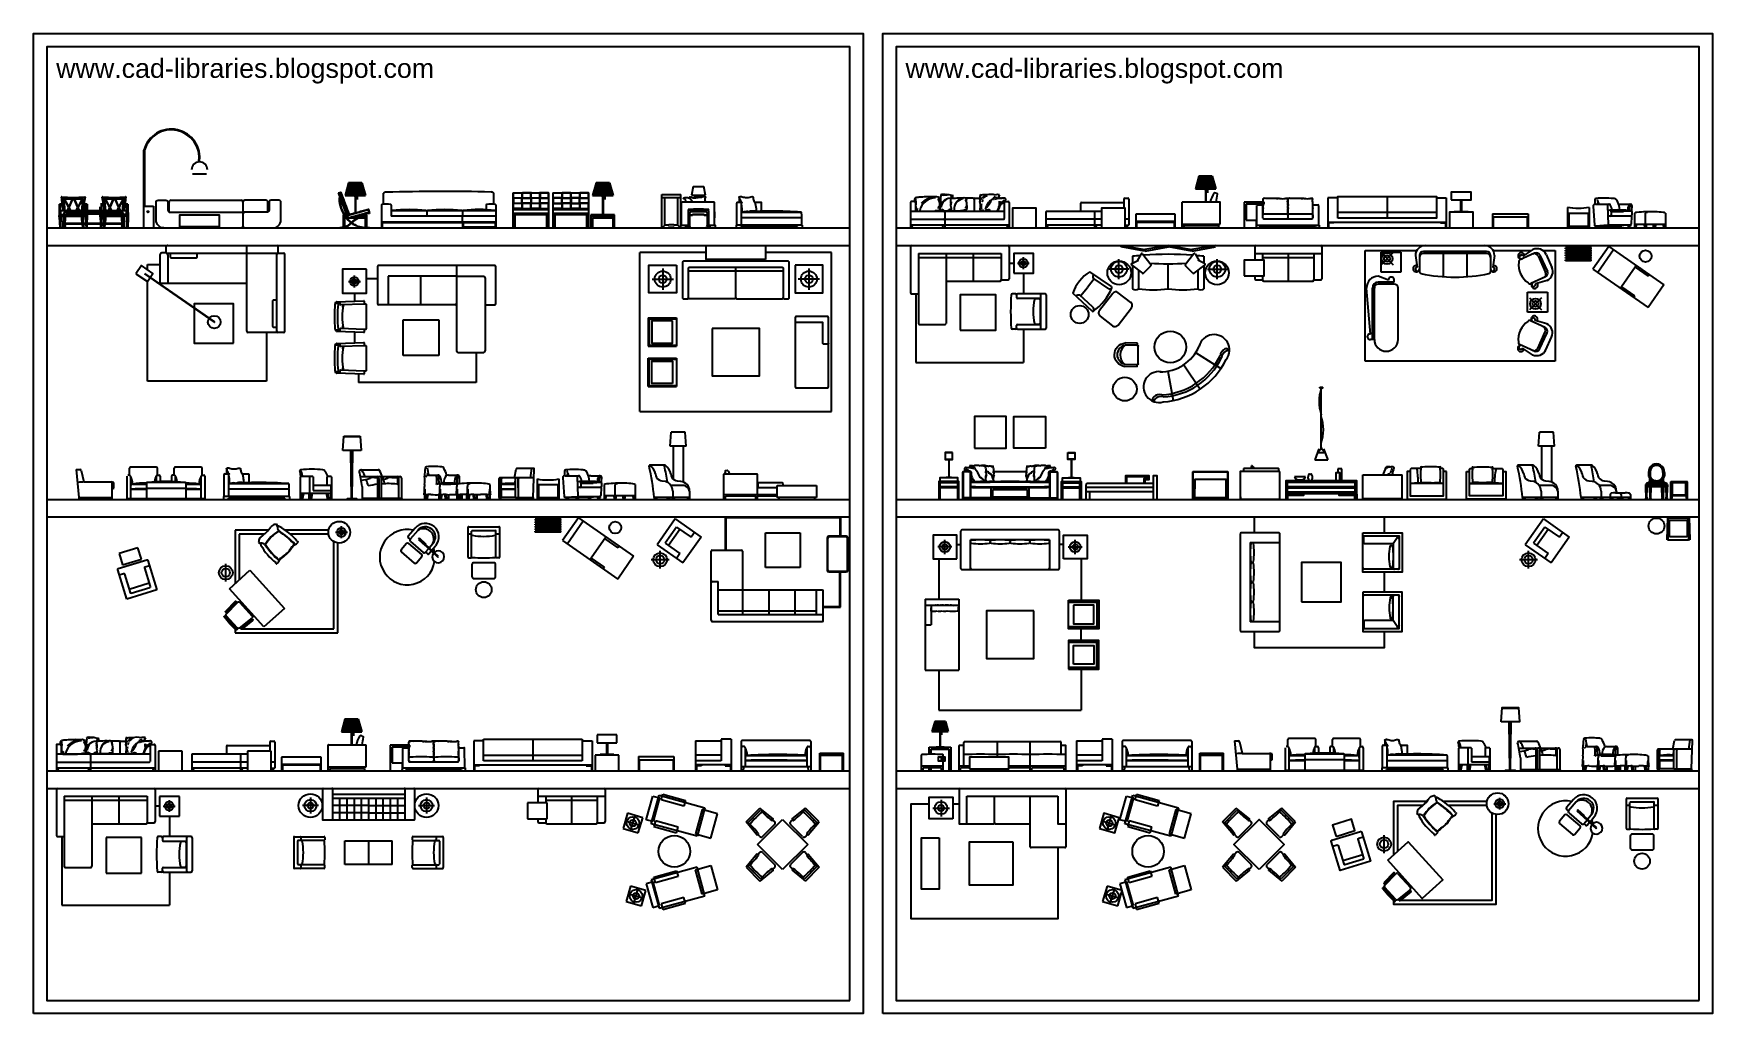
# Model space of a CAD drawing. Header units: inches. Extents: x 3.6 to 46.1, y 10.4 to 35.2.
import ezdxf

# ---------------------------------------------------------------- set-up
doc = ezdxf.new("R2010")
doc.units = ezdxf.units.IN
doc.header["$MEASUREMENT"] = 0
for name, color, linetype in [('02', 2, 'Continuous'), ('1', 1, 'Continuous'), ('4', 4, 'Continuous'), ('kadrbm', 4, 'Continuous')]:
    doc.layers.add(name, color=color, linetype=linetype)
doc.styles.add('bmmm', font='swissel.ttf')

# ---------------------------------------------------------------- blocks, each defined once
blk = doc.blocks.new('kadrbm')
at = {"layer": 'kadrbm', "color": 4}
blk.add_lwpolyline([(0, 0), (0, 24.797), (21, 24.797), (21, 0), (0, 0)], close=True, dxfattribs=at)
blk.add_lwpolyline([(20.663, 0.326), (20.663, 24.46), (0.337, 24.46), (0.337, 0.326), (20.663, 0.326)], dxfattribs=at)
at = {"layer": 'kadrbm', "color": 211, "true_color": 0xf674fb, "style": 'bmmm'}
blk.add_text('www.cad-libraries.blogspot.com', height=0.48513, dxfattribs=at).set_placement((0.573, 23.677))

msp = doc.modelspace()

# ---------------------------------------------------------------- linework, layer by layer
at = {"layer": '02'}
for p, q in [((6.942, 29.797), (6.942, 29.697)), ((8.992, 27.682), (8.992, 29.847)), ((9.782, 29.677), (9.782, 29.817)), ((25.792, 29.817), (25.792, 28.657)), ((28.292, 29.817), (28.292, 29.007)), ((31.128, 29.812), (31.134, 29.847)), ((31.719, 29.708), (31.128, 29.812)), ((31.134, 29.847), (31.725, 29.743)), ((32.316, 29.847), (31.725, 29.743)), ((31.731, 29.708), (32.322, 29.812)), ((32.322, 29.812), (32.316, 29.847)), ((32.322, 29.812), (32.328, 29.847)), ((32.912, 29.708), (32.322, 29.812)), ((32.328, 29.847), (32.919, 29.743)), ((33.509, 29.847), (32.919, 29.743)), ((32.925, 29.708), (33.516, 29.812)), ((33.516, 29.812), (33.509, 29.847)), ((34.507, 29.817), (34.507, 29.479)), ((36.207, 29.817), (36.207, 29.007)), ((42.376, 29.827), (42.376, 29.847)), ((43.026, 29.827), (42.376, 29.827)), ((42.376, 29.767), (42.376, 29.787)), ((43.026, 29.787), (42.376, 29.787)), ((43.026, 29.767), (42.376, 29.767)), ((43.026, 29.827), (43.026, 29.847)), ((43.026, 29.767), (43.026, 29.787)), ((43.47, 29.824), (43.069, 29.25)), ((43.47, 29.824), (44.864, 28.85)), ((6.792, 29.608), (6.792, 28.887)), ((6.942, 29.658), (6.842, 29.658)), ((9.752, 29.647), (6.992, 29.647)), ((6.992, 29.608), (6.992, 28.887)), ((9.752, 27.677), (9.752, 29.624)), ((9.782, 29.654), (9.922, 29.654)), ((9.952, 27.677), (9.952, 29.624)), ((15.264, 29.343), (12.329, 29.343)), ((14.299, 29.343), (14.299, 27.178)), ((25.992, 29.647), (28.092, 29.647)), ((25.992, 29.647), (25.992, 27.877)), ((25.992, 29.547), (28.092, 29.547)), ((26.692, 29.647), (26.692, 27.877)), ((27.377, 29.647), (27.377, 28.947)), ((28.092, 29.647), (28.092, 28.977)), ((31.071, 28.998), (31.071, 29.501)), ((31.389, 29.36), (31.667, 29.144)), ((31.393, 29.395), (31.566, 29.473)), ((31.416, 29.574), (31.416, 29.405)), ((31.416, 29.34), (31.416, 28.754)), ((31.631, 29.637), (31.53, 29.457)), ((31.664, 29.64), (31.882, 29.359)), ((31.693, 29.146), (31.88, 29.333)), ((31.725, 29.743), (31.719, 29.708)), ((31.725, 29.743), (31.731, 29.708)), ((32.316, 28.754), (32.316, 29.384)), ((32.967, 29.64), (32.749, 29.359)), ((32.938, 29.146), (32.751, 29.333)), ((32.919, 29.743), (32.912, 29.708)), ((32.919, 29.743), (32.925, 29.708)), ((33.242, 29.36), (32.964, 29.144)), ((33.001, 29.637), (33.101, 29.457)), ((33.238, 29.395), (33.065, 29.473)), ((33.216, 29.574), (33.216, 29.405)), ((33.216, 29.34), (33.216, 28.754)), ((33.56, 28.998), (33.56, 29.501)), ((34.507, 29.647), (36.207, 29.647)), ((34.707, 29.647), (34.707, 29.479)), ((34.707, 29.547), (36.007, 29.547)), ((35.362, 28.947), (35.362, 29.647)), ((36.007, 29.647), (36.007, 28.977)), ((37.704, 29.176), (37.704, 29.676)), ((37.704, 29.676), (38.204, 29.676)), ((38.204, 29.676), (38.204, 29.176)), ((38.576, 29.597), (38.619, 29.296)), ((38.676, 29.597), (38.676, 29.187)), ((40.376, 29.697), (38.776, 29.697)), ((40.376, 29.647), (38.776, 29.647)), ((39.276, 29.647), (39.276, 29.058)), ((39.876, 29.647), (39.876, 29.058)), ((40.476, 29.597), (40.476, 29.187)), ((40.576, 29.597), (40.533, 29.296)), ((41.593, 29.653), (41.22, 29.482)), ((41.551, 29.744), (41.296, 29.58)), ((41.68, 29.582), (41.87, 29.166)), ((41.725, 29.603), (41.916, 29.187)), ((41.882, 29.62), (42.031, 29.294)), ((42.376, 29.707), (42.376, 29.727)), ((43.026, 29.727), (42.376, 29.727)), ((43.026, 29.707), (42.376, 29.707)), ((42.376, 29.647), (42.376, 29.667)), ((43.026, 29.667), (42.376, 29.667)), ((43.026, 29.647), (42.376, 29.647)), ((42.376, 29.587), (42.376, 29.607)), ((43.026, 29.607), (42.376, 29.607)), ((43.026, 29.587), (42.376, 29.587)), ((43.026, 29.547), (42.376, 29.547)), ((42.376, 29.527), (42.376, 29.547)), ((43.026, 29.527), (42.376, 29.527)), ((43.026, 29.487), (42.376, 29.487)), ((42.376, 29.462), (42.376, 29.487)), ((43.026, 29.462), (42.376, 29.462)), ((43.026, 29.707), (43.026, 29.727)), ((43.026, 29.647), (43.026, 29.667)), ((43.026, 29.587), (43.026, 29.607)), ((43.026, 29.527), (43.026, 29.547)), ((43.026, 29.462), (43.026, 29.487)), ((43.593, 29.738), (43.192, 29.164)), ((44.167, 29.337), (44.138, 29.296)), ((12.299, 29.313), (12.299, 28.378)), ((12.574, 29.068), (12.574, 28.343)), ((14.299, 29.068), (12.574, 29.068)), ((13.399, 28.343), (13.399, 29.068)), ((14.299, 29.068), (14.989, 29.068)), ((15.024, 29.033), (15.024, 27.178)), ((15.299, 28.378), (15.299, 29.308)), ((22.57, 29.197), (20.17, 29.197)), ((21.37, 28.527), (21.37, 29.297)), ((26.692, 28.947), (28.062, 28.947)), ((28.092, 28.977), (28.262, 28.977)), ((30.445, 29.005), (30.271, 28.788)), ((30.885, 28.808), (30.332, 29.184)), ((30.813, 28.754), (30.421, 29.02)), ((31.322, 29.249), (30.82, 29.249)), ((31.566, 29.223), (31.566, 28.754)), ((33.066, 29.223), (33.066, 28.754)), ((33.309, 29.249), (33.811, 29.249)), ((34.507, 29.079), (34.507, 29.007)), ((34.537, 28.977), (34.707, 28.977)), ((34.707, 29.079), (34.707, 28.977)), ((34.737, 28.947), (35.977, 28.947)), ((36.007, 28.977), (36.177, 28.977)), ((37.891, 28.971), (37.635, 29.071)), ((38.035, 28.921), (37.635, 28.921)), ((38.204, 29.176), (37.704, 29.176)), ((38.035, 28.921), (38.035, 28.971)), ((41.866, 29.054), (41.494, 28.884)), ((41.908, 28.963), (41.617, 28.877)), ((43.069, 29.25), (44.463, 28.276)), ((44.138, 29.296), (43.795, 28.804)), ((44.138, 29.296), (44.466, 29.067)), ((44.255, 29.29), (44.255, 29.275)), ((44.495, 29.108), (44.466, 29.067)), ((8.992, 28.887), (6.792, 28.887)), ((25.822, 28.627), (25.992, 28.627)), ((28.448, 28.626), (28.372, 28.626)), ((28.478, 28.597), (28.478, 28.526)), ((29.088, 28.506), (28.498, 28.506)), ((29.198, 28.626), (28.508, 28.626)), ((29.088, 28.597), (29.088, 27.756)), ((29.228, 28.597), (29.228, 27.756)), ((30.388, 28.185), (29.899, 28.641)), ((30.4, 28.291), (30.078, 28.59)), ((30.098, 28.571), (30.271, 28.788)), ((30.914, 28.635), (30.575, 28.202)), ((31.369, 28.407), (31.054, 28.653)), ((37.435, 27.607), (37.335, 28.771)), ((37.485, 27.471), (37.485, 28.771)), ((37.535, 27.471), (37.535, 28.771)), ((38.035, 28.871), (37.635, 28.871)), ((38.135, 27.471), (38.135, 28.771)), ((41.415, 28.163), (41.415, 28.663)), ((41.415, 28.663), (41.915, 28.663)), ((41.915, 28.663), (41.915, 28.163)), ((43.795, 28.804), (43.766, 28.763)), ((43.795, 28.804), (44.123, 28.575)), ((44.123, 28.575), (44.094, 28.534)), ((44.864, 28.85), (44.463, 28.276)), ((11.228, 28.382), (11.255, 28.419)), ((11.264, 28.424), (11.956, 28.446)), ((11.318, 28.389), (11.345, 28.427)), ((11.962, 28.362), (11.362, 28.342)), ((11.962, 28.44), (11.962, 28.362)), ((14.264, 28.343), (12.334, 28.343)), ((15.024, 28.343), (15.264, 28.343)), ((30.592, 28.061), (30.908, 27.815)), ((31.048, 27.833), (31.387, 28.266)), ((41.915, 28.163), (41.415, 28.163)), ((9.922, 27.647), (9.027, 27.647)), ((11.255, 27.676), (11.228, 27.712)), ((11.956, 27.648), (11.264, 27.671)), ((11.318, 27.706), (11.345, 27.668)), ((11.362, 27.752), (11.962, 27.733)), ((11.962, 27.733), (11.962, 27.654)), ((12.949, 27.963), (13.849, 27.963)), ((12.949, 27.063), (12.949, 27.963)), ((13.849, 27.963), (13.849, 27.063)), ((19.149, 28.018), (19.149, 27.297)), ((19.149, 28.018), (19.87, 28.018)), ((19.179, 28.018), (19.179, 27.297)), ((19.179, 27.988), (19.87, 27.988)), ((19.87, 28.018), (19.87, 27.297)), ((22.87, 28.017), (22.87, 26.277)), ((23.69, 28.047), (22.9, 28.047)), ((23.72, 26.277), (23.72, 28.017)), ((26.022, 27.847), (26.662, 27.847)), ((28.448, 27.726), (28.372, 27.726)), ((28.478, 27.756), (28.478, 27.826)), ((28.498, 27.846), (29.088, 27.846)), ((28.508, 27.726), (29.198, 27.726)), ((41.857, 27.772), (41.485, 27.942)), ((41.899, 27.863), (41.608, 27.949)), ((41.671, 27.243), (41.861, 27.66)), ((41.716, 27.223), (41.907, 27.639)), ((11.228, 27.327), (11.255, 27.363)), ((11.264, 27.368), (11.956, 27.391)), ((11.318, 27.333), (11.345, 27.371)), ((11.962, 27.306), (11.362, 27.287)), ((11.962, 27.385), (11.962, 27.306)), ((19.149, 27.297), (19.87, 27.297)), ((19.179, 27.327), (19.87, 27.327)), ((31.529, 27.325), (31.224, 27.328)), ((31.536, 27.378), (31.228, 27.381)), ((31.536, 27.324), (31.536, 27.378)), ((31.555, 26.861), (31.559, 27.295)), ((37.535, 27.471), (37.435, 27.471)), ((41.584, 27.173), (41.211, 27.344)), ((41.542, 27.082), (41.287, 27.246)), ((41.873, 27.206), (42.022, 27.531)), ((13.849, 27.063), (12.949, 27.063)), ((14.334, 27.143), (14.989, 27.143)), ((19.149, 26.997), (19.87, 26.997)), ((19.149, 26.276), (19.149, 26.997)), ((19.179, 26.276), (19.179, 26.997)), ((19.179, 26.967), (19.87, 26.967)), ((19.87, 26.997), (19.87, 26.276)), ((31.531, 26.778), (31.219, 26.781)), ((31.525, 26.831), (31.22, 26.834)), ((31.531, 26.778), (31.531, 26.831)), ((32.709, 26.829), (33.125, 26.209)), ((33.011, 27.136), (33.652, 26.735)), ((11.255, 26.62), (11.228, 26.657)), ((11.956, 26.593), (11.264, 26.615)), ((11.318, 26.651), (11.345, 26.613)), ((11.362, 26.697), (11.962, 26.677)), ((11.962, 26.677), (11.962, 26.599)), ((32.311, 26.666), (32.439, 25.921)), ((19.149, 26.276), (19.87, 26.276)), ((19.179, 26.306), (19.87, 26.306)), ((22.9, 26.247), (23.69, 26.247)), ((44.945, 22.395), (44.961, 22.972)), ((44.961, 22.972), (45.506, 22.972)), ((44.961, 22.953), (45.506, 22.953)), ((44.977, 22.395), (44.993, 22.953)), ((45.474, 22.953), (45.49, 22.396)), ((45.506, 22.972), (45.522, 22.396)), ((29.35, 22.648), (29.35, 22.658)), ((41.815, 22.928), (41.357, 22.273)), ((41.852, 22.72), (41.708, 22.513)), ((41.934, 22.662), (41.789, 22.454)), ((41.815, 22.928), (42.471, 22.47)), ((41.852, 22.72), (42.221, 22.462)), ((42.307, 22.585), (42.221, 22.462)), ((26.843, 22.219), (26.483, 22.219)), ((26.663, 22.039), (26.663, 22.399)), ((26.963, 22.284), (27.063, 22.284)), ((29.313, 22.398), (27.313, 22.398)), ((29.663, 22.284), (29.563, 22.284)), ((29.783, 22.219), (30.143, 22.219)), ((29.963, 22.039), (29.963, 22.399)), ((34.392, 22.327), (34.392, 20.327)), ((41.357, 22.273), (42.013, 21.815)), ((41.708, 22.513), (41.566, 22.31)), ((41.566, 22.31), (41.935, 22.052)), ((41.789, 22.454), (41.648, 22.252)), ((42.471, 22.47), (42.013, 21.815)), ((44.977, 22.395), (44.945, 22.395)), ((44.977, 22.395), (45.49, 22.396)), ((45.522, 22.396), (45.49, 22.396)), ((41.935, 22.052), (41.849, 21.929)), ((37.792, 21.077), (37.792, 21.577)), ((26.163, 20.898), (26.163, 19.098)), ((26.163, 20.898), (27.013, 20.898)), ((27.013, 20.898), (27.013, 19.098)), ((26.163, 20.748), (27.013, 20.748)), ((26.313, 20.748), (26.313, 20.248)), ((30.538, 20.608), (30.513, 20.608)), ((30.538, 20.408), (30.513, 20.408)), ((26.163, 20.248), (26.313, 20.248)), ((30.113, 19.848), (30.113, 20.148)), ((30.538, 19.588), (30.513, 19.588)), ((30.538, 19.388), (30.513, 19.388)), ((26.163, 19.098), (27.013, 19.098)), ((19.102, 15.314), (19.266, 15.914)), ((19.23, 15.214), (19.428, 15.934)), ((19.266, 15.914), (19.443, 15.865)), ((19.443, 15.865), (19.278, 15.266)), ((19.428, 15.934), (20.589, 15.615)), ((19.485, 15.817), (19.524, 15.961)), ((20.056, 15.66), (19.485, 15.817)), ((19.524, 15.961), (20.095, 15.804)), ((20.095, 15.804), (20.056, 15.66)), ((27.023, 16.083), (27.023, 15.218)), ((27.223, 15.908), (29.523, 15.908)), ((27.223, 15.218), (27.223, 15.908)), ((27.923, 15.233), (27.923, 15.908)), ((28.823, 14.633), (28.823, 15.908)), ((29.523, 15.908), (29.523, 15.218)), ((29.723, 16.083), (29.723, 14.633)), ((31.094, 15.314), (31.259, 15.914)), ((31.223, 15.214), (31.421, 15.934)), ((31.259, 15.914), (31.435, 15.865)), ((31.435, 15.865), (31.271, 15.266)), ((31.421, 15.934), (32.581, 15.615)), ((31.477, 15.817), (31.517, 15.961)), ((32.049, 15.66), (31.477, 15.817)), ((31.517, 15.961), (32.088, 15.804)), ((32.088, 15.804), (32.049, 15.66)), ((42.574, 15.825), (42.399, 15.621)), ((42.642, 15.768), (42.45, 15.544)), ((43.91, 15.837), (43.91, 15.098)), ((43.934, 15.861), (44.693, 15.861)), ((44.006, 15.099), (44.006, 15.749)), ((44.022, 15.765), (44.605, 15.765)), ((44.621, 15.09), (44.621, 15.749)), ((44.717, 15.098), (44.717, 15.837)), ((19.278, 15.266), (19.102, 15.314)), ((20.522, 15.574), (20.353, 14.958)), ((20.589, 15.615), (20.391, 14.896)), ((20.907, 15.468), (20.522, 15.574)), ((20.737, 14.852), (20.907, 15.468)), ((31.271, 15.266), (31.094, 15.314)), ((32.514, 15.574), (32.345, 14.958)), ((32.581, 15.615), (32.383, 14.896)), ((32.899, 15.468), (32.514, 15.574)), ((32.73, 14.852), (32.899, 15.468)), ((33.694, 15.263), (34.04, 15.61)), ((33.747, 15.246), (34.057, 15.556)), ((34.374, 15.337), (34.04, 15.61)), ((34.412, 15.267), (34.359, 15.311)), ((34.821, 15.267), (34.874, 15.311)), ((34.859, 15.337), (35.193, 15.61)), ((35.486, 15.246), (35.176, 15.556)), ((35.539, 15.263), (35.193, 15.61)), ((42.358, 15.436), (42.221, 15.276)), ((42.45, 15.544), (42.402, 15.585)), ((42.411, 15.44), (42.74, 15.159)), ((42.455, 15.491), (42.783, 15.21)), ((42.688, 15.568), (42.66, 15.539)), ((42.66, 15.539), (42.827, 15.384)), ((42.854, 15.413), (42.688, 15.568)), ((42.827, 15.384), (42.854, 15.413)), ((42.846, 15.405), (42.834, 15.392)), ((42.834, 15.392), (43.154, 15.094)), ((42.837, 15.214), (42.92, 15.312)), ((43.166, 15.107), (42.846, 15.405)), ((42.932, 15.325), (43.028, 15.438)), ((42.996, 15.265), (43.095, 15.38)), ((43.926, 15.683), (43.99, 15.683)), ((44.637, 15.683), (44.701, 15.683)), ((20.391, 14.896), (19.23, 15.214)), ((19.339, 15.286), (19.299, 15.142)), ((19.299, 15.142), (19.871, 14.985)), ((19.91, 15.129), (19.339, 15.286)), ((19.871, 14.985), (19.91, 15.129)), ((20.353, 14.958), (20.737, 14.852)), ((27.033, 15.208), (27.898, 15.208)), ((27.948, 15.208), (28.823, 15.208)), ((29.533, 15.208), (29.713, 15.208)), ((32.383, 14.896), (31.223, 15.214)), ((31.331, 15.286), (31.292, 15.142)), ((31.292, 15.142), (31.863, 14.985)), ((31.903, 15.129), (31.331, 15.286)), ((31.863, 14.985), (31.903, 15.129)), ((32.345, 14.958), (32.73, 14.852)), ((33.966, 14.93), (33.694, 15.263)), ((34.037, 14.892), (33.993, 14.944)), ((34.111, 14.888), (34.415, 15.193)), ((35.122, 14.888), (34.818, 15.193)), ((35.196, 14.892), (35.24, 14.944)), ((35.267, 14.93), (35.539, 15.263)), ((42.226, 15.222), (42.554, 14.942)), ((42.607, 14.946), (42.744, 15.106)), ((42.837, 15.214), (42.885, 15.173)), ((42.92, 15.176), (42.985, 15.251)), ((43.154, 15.094), (43.166, 15.107)), ((43.934, 15.074), (43.99, 15.074)), ((44.693, 15.074), (44.637, 15.074)), ((29.698, 14.608), (28.848, 14.608)), ((34.037, 14.482), (33.993, 14.43)), ((34.111, 14.486), (34.415, 14.181)), ((35.122, 14.486), (34.818, 14.181)), ((35.196, 14.482), (35.24, 14.43)), ((20.391, 14.112), (19.23, 13.793)), ((20.353, 14.05), (20.737, 14.155)), ((20.522, 13.433), (20.353, 14.05)), ((20.589, 13.392), (20.391, 14.112)), ((20.737, 14.155), (20.907, 13.539)), ((32.383, 14.112), (31.223, 13.793)), ((32.345, 14.05), (32.73, 14.155)), ((32.514, 13.433), (32.345, 14.05)), ((32.581, 13.392), (32.383, 14.112)), ((32.73, 14.155), (32.899, 13.539)), ((33.966, 14.444), (33.694, 14.111)), ((33.694, 14.111), (34.04, 13.764)), ((33.747, 14.128), (34.057, 13.818)), ((34.374, 14.037), (34.04, 13.764)), ((34.412, 14.108), (34.359, 14.064)), ((34.821, 14.108), (34.874, 14.064)), ((34.859, 14.037), (35.193, 13.764)), ((35.486, 14.128), (35.176, 13.818)), ((35.539, 14.111), (35.193, 13.764)), ((35.267, 14.444), (35.539, 14.111)), ((36.735, 14.28), (37.245, 14.436)), ((19.278, 13.742), (19.102, 13.693)), ((19.102, 13.693), (19.266, 13.094)), ((19.23, 13.793), (19.428, 13.073)), ((19.443, 13.142), (19.278, 13.742)), ((19.299, 13.865), (19.871, 14.022)), ((19.339, 13.721), (19.299, 13.865)), ((19.91, 13.878), (19.339, 13.721)), ((19.871, 14.022), (19.91, 13.878)), ((30.77, 13.633), (30.657, 13.249)), ((31.153, 13.521), (30.77, 13.633)), ((31.271, 13.742), (31.094, 13.693)), ((31.094, 13.693), (31.259, 13.094)), ((31.223, 13.793), (31.421, 13.073)), ((31.435, 13.142), (31.271, 13.742)), ((31.292, 13.865), (31.863, 14.022)), ((31.331, 13.721), (31.292, 13.865)), ((31.903, 13.878), (31.331, 13.721)), ((31.863, 14.022), (31.903, 13.878)), ((38.022, 13.97), (37.781, 13.722)), ((37.793, 13.649), (38.087, 13.95)), ((38.077, 13.294), (37.793, 13.607)), ((38.048, 13.944), (37.807, 13.697)), ((38.131, 13.949), (38.45, 13.596)), ((19.428, 13.073), (20.589, 13.392)), ((20.056, 13.347), (19.485, 13.19)), ((19.485, 13.19), (19.524, 13.046)), ((19.524, 13.046), (20.095, 13.203)), ((20.095, 13.203), (20.056, 13.347)), ((20.907, 13.539), (20.522, 13.433)), ((30.657, 13.249), (31.041, 13.137)), ((31.041, 13.137), (31.153, 13.521)), ((31.421, 13.073), (32.581, 13.392)), ((32.049, 13.347), (31.477, 13.19)), ((31.477, 13.19), (31.517, 13.046)), ((31.517, 13.046), (32.088, 13.203)), ((32.088, 13.203), (32.049, 13.347)), ((32.899, 13.539), (32.514, 13.433)), ((37.884, 13.405), (37.747, 13.568)), ((37.911, 13.429), (37.775, 13.591)), ((38.034, 13.252), (37.884, 13.405)), ((38.059, 13.277), (37.911, 13.429)), ((38.447, 13.553), (38.118, 13.29)), ((38.438, 13.515), (38.167, 13.299)), ((38.46, 13.486), (38.19, 13.271)), ((19.266, 13.094), (19.443, 13.142)), ((31.259, 13.094), (31.435, 13.142))]:
    msp.add_line(p, q, dxfattribs=at)
for points in [[(22.12, 29.497), (20.62, 29.497), (20.62, 29.847), (22.12, 29.847)], [(6.186, 29.133), (6.474, 28.934), (6.616, 29.139), (6.329, 29.339)], [(19.87, 29.347), (19.87, 28.647), (19.17, 28.647), (19.17, 29.347)], [(22.87, 29.347), (22.87, 28.647), (23.57, 28.647), (23.57, 29.347)], [(28.406, 29.145), (28.906, 29.145), (28.906, 29.645), (28.406, 29.645)], [(34.242, 29.079), (34.742, 29.079), (34.742, 29.479), (34.242, 29.479)], [(12.018, 29.245), (11.418, 29.245), (11.418, 28.645), (12.018, 28.645)], [(27.052, 27.702), (27.952, 27.702), (27.952, 28.602), (27.052, 28.602)], [(8.655, 27.375), (8.655, 28.375), (7.655, 28.375), (7.655, 27.375)], [(20.77, 27.747), (20.77, 26.547), (21.97, 26.547), (21.97, 27.747)], [(26.963, 21.919), (26.963, 22.519), (26.363, 22.519), (26.363, 21.919)], [(29.663, 21.919), (29.663, 22.519), (30.263, 22.519), (30.263, 21.919)], [(35.692, 20.827), (36.692, 20.827), (36.692, 21.827), (35.692, 21.827)], [(29.793, 20.868), (30.563, 20.868), (30.563, 20.148), (29.793, 20.148)], [(28.916, 20.598), (27.716, 20.598), (27.716, 19.398), (28.916, 19.398)], [(29.918, 20.743), (29.918, 20.273), (30.438, 20.273), (30.438, 20.743)], [(29.793, 19.128), (30.563, 19.128), (30.563, 19.848), (29.793, 19.848)], [(29.918, 19.253), (29.918, 19.723), (30.438, 19.723), (30.438, 19.253)], [(26.867, 15.335), (26.267, 15.335), (26.267, 15.885), (26.867, 15.885)], [(30.578, 15.093), (30.962, 14.981), (31.074, 15.365), (30.69, 15.477)], [(34.616, 14.051), (33.98, 14.687), (34.616, 15.323), (35.253, 14.687)], [(36.566, 14.894), (37.044, 15.041), (36.956, 15.327), (36.478, 15.181)], [(26.522, 14.855), (26.522, 13.555), (26.072, 13.555), (26.072, 14.855)], [(28.383, 14.755), (28.383, 13.655), (27.283, 13.655), (27.283, 14.755)], [(37.877, 14.288), (38.395, 14.758), (39.268, 13.794), (38.75, 13.324)]]:
    msp.add_lwpolyline(points, close=True, dxfattribs=at)
for points in [[(7.085, 29.647, 0.414214), (7.05, 29.612), (7.05, 29.569, 0.414214), (7.085, 29.534), (7.699, 29.534, 0.414214), (7.734, 29.569), (7.734, 29.612, 0.414214), (7.699, 29.647)], [(21.37, 28.527, -0.414214), (21.34, 28.497), (20.2, 28.497, -0.414214), (20.17, 28.527)], [(21.37, 28.527, 0.414214), (21.4, 28.497), (22.54, 28.497, 0.414214), (22.57, 28.527)], [(9.752, 28.431, 0.414214), (9.717, 28.466), (9.674, 28.466, 0.414214), (9.639, 28.431), (9.639, 27.816, 0.414214), (9.674, 27.781), (9.717, 27.781, 0.414214), (9.752, 27.816)], [(11.309, 27.73, -0.047722), (11.309, 28.365)], [(11.962, 27.733), (12.004, 27.731, 0.423768), (12.023, 27.75), (12.023, 28.345, 0.423768), (12.004, 28.363), (11.962, 28.362)], [(23.72, 27.377, -0.414214), (23.69, 27.347), (23.6, 27.347, -0.414214), (23.57, 27.377), (23.57, 27.897), (22.87, 27.897)], [(11.309, 26.674, -0.047722), (11.309, 27.309)], [(11.962, 26.677), (12.004, 26.676, 0.423768), (12.023, 26.694), (12.023, 27.29, 0.423768), (12.004, 27.308), (11.962, 27.306)], [(29.533, 21.648, 0.414214), (29.563, 21.678), (29.563, 22.618, 0.414214), (29.533, 22.648), (27.093, 22.648, 0.414214), (27.063, 22.618), (27.063, 21.678, 0.414214), (27.093, 21.648), (29.533, 21.648)], [(35.142, 22.547, 0.414214), (35.112, 22.577), (34.172, 22.577, 0.414214), (34.142, 22.547), (34.142, 20.107, 0.414214), (34.172, 20.077), (35.112, 20.077, 0.414214), (35.142, 20.107), (35.142, 22.547)], [(27.283, 21.648, 0.414214), (27.313, 21.678), (27.313, 22.398)], [(27.813, 22.358, 0.414214), (27.793, 22.378, 0.086957), (27.333, 22.378, 0.414214), (27.313, 22.358)], [(27.313, 22.338, 0.414214), (27.333, 22.318, 0.086957), (27.793, 22.318, 0.414214), (27.813, 22.338)], [(28.313, 22.358, 0.414214), (28.293, 22.378, 0.086957), (27.833, 22.378, 0.414214), (27.813, 22.358), (27.813, 22.338, 0.414214), (27.833, 22.318, 0.086957), (28.293, 22.318, 0.414214), (28.313, 22.338)], [(28.813, 22.358, 0.414214), (28.793, 22.378, 0.086957), (28.333, 22.378, 0.414214), (28.313, 22.358), (28.313, 22.338, 0.414214), (28.333, 22.318, 0.086957), (28.793, 22.318, 0.414214), (28.813, 22.338)], [(29.313, 22.358, 0.414214), (29.293, 22.378, 0.086957), (28.833, 22.378, 0.414214), (28.813, 22.358), (28.813, 22.338, 0.414214), (28.833, 22.318, 0.086957), (29.293, 22.318, 0.414214), (29.313, 22.338)], [(29.313, 22.398), (29.313, 21.678, 0.414214), (29.343, 21.648)], [(34.392, 22.327), (35.112, 22.327, 0.414214), (35.142, 22.357)], [(34.432, 22.327, 0.414214), (34.412, 22.307, 0.086957), (34.412, 21.847, 0.414214), (34.432, 21.827), (34.452, 21.827, 0.414214), (34.472, 21.847, 0.086957), (34.472, 22.307, 0.414214), (34.452, 22.327)], [(38.089, 22.497, -0.668179), (38.111, 22.446), (38.012, 22.297), (37.297, 22.297, -0.414214), (37.267, 22.327), (37.267, 22.467, -0.414214), (37.297, 22.497)], [(37.972, 21.702), (37.952, 21.702, -0.414214), (37.932, 21.722, -0.078431), (37.932, 22.232, -0.414214), (37.952, 22.252), (37.972, 22.252, -0.414214), (37.992, 22.232, -0.078431), (37.992, 21.722, -0.414214), (37.972, 21.702)], [(38.012, 22.297), (38.012, 21.687, 0.414214), (38.042, 21.657)], [(38.162, 22.425, 0.668179), (38.111, 22.446)], [(34.432, 21.827, 0.414214), (34.412, 21.807, 0.086957), (34.412, 21.347, 0.414214), (34.432, 21.327), (34.452, 21.327, 0.414214), (34.472, 21.347, 0.086957), (34.472, 21.807, 0.414214), (34.452, 21.827)], [(38.132, 21.657, 0.414214), (38.162, 21.687)], [(34.432, 21.327, 0.414214), (34.412, 21.307, 0.086957), (34.412, 20.847, 0.414214), (34.432, 20.827), (34.452, 20.827, 0.414214), (34.472, 20.847, 0.086957), (34.472, 21.307, 0.414214), (34.452, 21.327)], [(34.432, 20.827, 0.414214), (34.412, 20.807, 0.086957), (34.412, 20.347, 0.414214), (34.432, 20.327)], [(34.452, 20.327, 0.414214), (34.472, 20.347, 0.086957), (34.472, 20.807, 0.414214), (34.452, 20.827)], [(37.972, 20.952), (37.952, 20.952, 0.414214), (37.932, 20.932, 0.078431), (37.932, 20.422, 0.414214), (37.952, 20.402), (37.972, 20.402, 0.414214), (37.992, 20.422, 0.078431), (37.992, 20.932, 0.414214), (37.972, 20.952)], [(38.012, 20.357), (38.012, 20.967, -0.414214), (38.042, 20.997)], [(38.132, 20.997, -0.414214), (38.162, 20.967)], [(35.142, 20.297, 0.414214), (35.112, 20.327), (34.392, 20.327)], [(38.089, 20.157, 0.668179), (38.111, 20.209), (38.012, 20.357), (37.297, 20.357, 0.414214), (37.267, 20.327), (37.267, 20.187, 0.414214), (37.297, 20.157)], [(38.162, 20.23, -0.668179), (38.111, 20.209)], [(36.484, 14.645), (36.591, 14.677, -0.414214), (36.618, 14.662), (36.762, 14.195, 0.414214), (36.789, 14.18), (37.257, 14.324, 0.414214), (37.271, 14.351), (37.128, 14.819, -0.414214), (37.143, 14.847), (37.249, 14.879)]]:
    msp.add_lwpolyline(points, format="xyb", dxfattribs=at)
for points in [[(22.6, 28.497), (22.69, 28.497, 0.414214), (22.72, 28.527), (22.72, 29.417, 0.414214), (22.69, 29.447), (20.05, 29.447, 0.414214), (20.02, 29.417), (20.02, 28.527, 0.414214), (20.05, 28.497), (20.14, 28.497, 0.414214), (20.17, 28.527), (20.17, 29.267, -0.414214), (20.2, 29.297), (22.54, 29.297, -0.414214), (22.57, 29.267), (22.57, 28.527, 0.414214)], [(45.025, 22.892), (45.442, 22.892, -0.414214), (45.458, 22.876), (45.458, 22.492, -0.414214), (45.442, 22.476), (45.025, 22.476, -0.414214), (45.009, 22.492), (45.009, 22.876, -0.414214)], [(36.445, 14.772, -0.414214), (36.46, 14.8), (37.182, 15.021, -0.414214), (37.21, 15.007), (37.438, 14.263), (36.673, 14.029)], [(44.563, 14.951), (44.063, 14.951, 0.414214), (44.013, 14.901), (44.013, 14.601, 0.414214), (44.063, 14.551), (44.563, 14.551, 0.414214), (44.613, 14.601), (44.613, 14.901, 0.414214)]]:
    msp.add_lwpolyline(points, format="xyb", close=True, dxfattribs=at)
for points in [[(37.242, 22.577), (38.242, 22.577), (38.242, 21.577), (37.242, 21.577), (37.242, 22.577)], [(37.242, 22.497), (38.162, 22.497), (38.162, 21.657), (37.242, 21.657)], [(30.563, 20.173), (30.538, 20.173), (30.538, 20.843), (30.563, 20.843)], [(37.242, 21.077), (37.242, 20.077), (38.242, 20.077), (38.242, 21.077), (37.242, 21.077)], [(37.242, 20.157), (38.162, 20.157), (38.162, 20.997), (37.242, 20.997)], [(29.793, 20.818), (30.513, 20.818), (30.513, 20.198), (29.793, 20.198)], [(29.793, 19.178), (30.513, 19.178), (30.513, 19.798), (29.793, 19.798)], [(30.563, 19.823), (30.538, 19.823), (30.538, 19.153), (30.563, 19.153)]]:
    msp.add_lwpolyline(points, dxfattribs=at)
for centre, radius in [((28.648, 29.4), 0.113), ((28.648, 29.4), 0.0563), ((31.078, 29.154), 0.3), ((31.071, 29.249), 0.2), ((31.071, 29.249), 0.1), ((33.553, 29.154), 0.3), ((33.56, 29.249), 0.2), ((33.56, 29.249), 0.1), ((37.858, 29.513), 0.0777), ((44.401, 29.578), 0.15), ((11.717, 28.936), 0.113), ((19.52, 28.997), 0.203), ((23.22, 28.997), 0.203), ((8.167, 27.91), 0.16), ((30.076, 28.101), 0.225), ((41.615, 28.371), 0.0777), ((32.371, 27.278), 0.4), ((31.219, 26.214), 0.3), ((44.677, 22.75), 0.2), ((26.663, 22.219), 0.135), ((26.663, 22.219), 0.0675), ((29.963, 22.219), 0.135), ((29.963, 22.219), 0.0675), ((41.439, 21.895), 0.175), ((41.439, 21.895), 0.105), ((26.567, 15.61), 0.158), ((40.655, 15.721), 0.275), ((40.711, 15.721), 0.113), ((37.782, 14.697, 0), 0.175), ((44.313, 14.267), 0.2)]:
    msp.add_circle(centre, radius, dxfattribs=at)
for centre, radius, start, end in [((6.992, 29.797), 0.05, 90, 180), ((9.752, 29.817), 0.03, 0, 90), ((25.822, 29.817), 0.03, 90, 180), ((28.262, 29.817), 0.03, 0, 90), ((34.537, 29.817), 0.03, 90, 180), ((36.177, 29.817), 0.03, 0, 90), ((38.826, 29.597), 0.25, 90, 180), ((40.326, 29.597), 0.25, 0, 90), ((41.655, 29.516), 0.25, 24.5645, 114.5645), ((6.842, 29.608), 0.05, 90, 180), ((6.992, 29.697), 0.05, 180, 270), ((6.942, 29.608), 0.05, 0, 90), ((9.752, 29.677), 0.03, 270, 0), ((9.782, 29.624), 0.03, 90, 180), ((9.922, 29.624), 0.03, 0, 90), ((12.329, 29.313), 0.03, 90, 180), ((15.264, 29.308), 0.035, 0, 90), ((31.401, 29.376), 0.02, 114.3002, 232.125), ((32.316, 21.499), 8.125, 95.0105, 96.3597), ((31.648, 29.628), 0.02, 37.875, 150.935), ((32.316, 21.499), 8.125, 85.6173, 94.3827), ((32.316, 36.435), 7.051, 266.2219, 273.7781), ((31.866, 29.347), 0.02, 315, 37.875), ((32.765, 29.347), 0.02, 142.125, 225), ((32.983, 29.628), 0.02, 29.065, 142.125), ((32.316, 21.499), 8.125, 83.6403, 84.9895), ((33.23, 29.376), 0.02, 307.875, 65.6998), ((38.597, 29.261), 0.0808, 78.3746, 350.0874), ((38.776, 29.597), 0.1, 90, 180), ((38.776, 29.547), 0.1, 90, 180), ((40.376, 29.597), 0.1, 0, 90), ((40.376, 29.547), 0.1, 0, 90), ((40.556, 29.261), 0.0808, 189.9126, 101.6254), ((41.254, 29.585), 0.0808, 12.939, 284.6519), ((41.75, 29.363), 0.562, 173.5517, 235.5772), ((41.241, 29.437), 0.05, 114.5645, 192.4494), ((41.254, 29.553), 0.05, 32.6946, 294.5645), ((41.589, 29.541), 0.1, 24.5645, 114.5645), ((41.634, 29.562), 0.1, 24.5645, 114.5645), ((14.989, 29.033), 0.035, 0, 90), ((28.062, 28.977), 0.03, 270, 0), ((28.262, 29.007), 0.03, 270, 0), ((30.918, 28.272), 1.084, 122.7276, 160.1063), ((30.501, 29.063), 0.0914, 142.7958, 208.0374), ((31.679, 29.16), 0.02, 232.125, 315), ((32.952, 29.16), 0.02, 225, 307.875), ((34.537, 29.007), 0.03, 180, 270), ((34.737, 28.977), 0.03, 180, 270), ((35.977, 28.977), 0.03, 270, 0), ((36.177, 29.007), 0.03, 270, 0), ((37.635, 28.771), 0.3, 90, 180), ((37.635, 28.771), 0.15, 90, 180), ((37.963, 28.977), 0.0723, 355.1922, 184.5412), ((38.626, 29.247), 0.05, 98.1301, 0), ((38.726, 29.187), 0.05, 180, 257.8849), ((39.576, 33.147), 4.1, 257.8849, 282.1151), ((40.426, 29.187), 0.05, 282.1151, 0), ((40.526, 29.247), 0.05, 180, 81.8699), ((41.594, 28.842), 0.0808, 124.477, 36.1899), ((41.569, 28.863), 0.05, 114.5645, 16.4344), ((41.779, 29.124), 0.1, 294.5645, 24.5645), ((41.825, 29.145), 0.1, 294.5645, 24.5645), ((41.804, 29.191), 0.25, 294.5645, 24.5645), ((25.822, 28.657), 0.03, 180, 270), ((34.601, 28.177), 6.273, 176.1449, 183.8651), ((28.372, 28.596), 0.03, 90, 175.182), ((28.448, 28.596), 0.03, 0, 90), ((28.508, 28.597), 0.0298, 90, 180), ((28.498, 28.526), 0.02, 180, 270), ((29.117, 28.597), 0.0298, 90, 180), ((29.198, 28.597), 0.0298, 0, 90), ((30.054, 28.502), 0.0914, 74.7964, 140.0381), ((29.579, 29.34), 1.429, 305.912, 336.9219), ((30.836, 28.819), 0.0696, 250.1237, 323.9292), ((30.872, 28.789), 0.0229, 336.9219, 55.8157), ((30.992, 28.574), 0.1, 52.0352, 142.0352), ((31.491, 28.833), 0.109, 226.3972, 313.6028), ((31.941, 31.083), 2.359, 260.8522, 279.1478), ((32.691, 31.083), 2.359, 260.8522, 279.1478), ((33.141, 28.833), 0.109, 226.3972, 313.6028), ((37.635, 28.771), 0.1, 90, 180), ((38.035, 28.771), 0.1, 0, 90), ((41.473, 28.929), 0.05, 216.6796, 294.5645), ((14.627, 28.047), 3.418, 174.6134, 185.3866), ((11.248, 28.368), 0.0242, 144.1523, 180), ((11.265, 28.412), 0.0121, 91.8626, 144.1523), ((11.357, 28.36), 0.0484, 144.1523, 174.5356), ((11.519, 28.4), 0.176, 171.3984, 195.3228), ((11.361, 28.354), 0.0121, 183.3606, 271.8626), ((11.956, 28.44), 0.00605, 0, 91.8626), ((12.334, 28.378), 0.035, 180, 270), ((14.264, 28.378), 0.035, 270, 0), ((15.264, 28.378), 0.035, 270, 0), ((30.404, 28.201), 0.0229, 227.0182, 305.912), ((30.366, 28.23), 0.0696, 318.9047, 61.3263), ((30.654, 28.14), 0.1, 142.0352, 232.0352), ((31.308, 28.328), 0.1, 322.0352, 52.0352), ((41.585, 27.984), 0.0808, 323.8101, 235.523), ((8.167, 27.91), 0.005, 235.2294, 55.2294), ((9.027, 27.682), 0.035, 180, 270), ((9.782, 27.677), 0.03, 180, 270), ((9.922, 27.677), 0.03, 270, 0), ((11.248, 27.726), 0.0242, 180, 215.8477), ((11.265, 27.683), 0.0121, 215.8477, 268.1374), ((11.357, 27.735), 0.0484, 185.4644, 215.8477), ((11.519, 27.694), 0.176, 164.6772, 188.6016), ((11.361, 27.74), 0.0121, 88.1374, 176.6394), ((11.956, 27.654), 0.00605, 268.1374, 0), ((22.9, 28.017), 0.03, 90, 180), ((23.69, 28.017), 0.03, 0, 90), ((26.022, 27.877), 0.03, 180, 270), ((26.662, 27.877), 0.03, 270, 0), ((28.372, 27.756), 0.03, 184.057, 270), ((28.448, 27.756), 0.03, 270, 0), ((28.498, 27.826), 0.02, 90, 180), ((28.508, 27.756), 0.0298, 180, 270), ((29.117, 27.756), 0.0298, 180, 270), ((29.198, 27.756), 0.0298, 270, 0), ((30.969, 27.894), 0.1, 232.0352, 322.0352), ((41.741, 27.463), 0.562, 124.4228, 186.4483), ((41.464, 27.897), 0.05, 65.4355, 143.3204), ((41.56, 27.963), 0.05, 343.5656, 245.4355), ((41.77, 27.702), 0.1, 335.4355, 65.4355), ((41.816, 27.681), 0.1, 335.4355, 65.4355), ((41.795, 27.635), 0.25, 335.4355, 65.4355), ((14.627, 26.992), 3.418, 174.6134, 185.3866), ((11.248, 27.313), 0.0242, 144.1523, 180), ((11.265, 27.356), 0.0121, 91.8626, 144.1523), ((11.357, 27.305), 0.0484, 144.1523, 174.5356), ((11.519, 27.345), 0.176, 171.3984, 195.3228), ((11.361, 27.299), 0.0121, 183.3606, 271.8626), ((11.956, 27.385), 0.00605, 0, 91.8626), ((32.112, 27.719), 1.072, 269.5516, 336.8635), ((33.476, 27.202), 0.39, 322.1206, 165.788), ((33.867, 27.019), 0.24, 118.1885, 171.3233), ((33.787, 27.167), 0.072, 12.56, 118.1885), ((37.426, 27.539), 0.0685, 82.5679, 277.3853), ((37.835, 27.471), 0.3, 180, 0), ((41.245, 27.241), 0.0808, 75.3481, 347.061), ((41.232, 27.389), 0.05, 167.5506, 245.4355), ((41.245, 27.273), 0.05, 65.4355, 327.3054), ((41.58, 27.285), 0.1, 245.4355, 335.4355), ((41.646, 27.31), 0.25, 245.4355, 335.4355), ((41.625, 27.264), 0.1, 245.4355, 335.4355), ((14.334, 27.178), 0.035, 180, 270), ((14.989, 27.178), 0.035, 270, 0), ((32.054, 27.811), 1.747, 273.4157, 334.3396), ((32.057, 27.807), 1.922, 273.8313, 333.924), ((32.089, 27.76), 1.747, 273.4157, 334.3396), ((33.901, 26.967), 0.24, 118.1885, 171.3233), ((33.822, 27.115), 0.072, 54.6391, 118.1885), ((11.248, 26.671), 0.0242, 180, 215.8477), ((11.265, 26.627), 0.0121, 215.8477, 268.1374), ((11.357, 26.679), 0.0484, 185.4644, 215.8477), ((11.519, 26.639), 0.176, 164.6772, 188.6016), ((11.361, 26.685), 0.0121, 88.1374, 176.6394), ((11.956, 26.599), 0.00605, 268.1374, 0), ((32.081, 26.265), 0.39, 81.9673, 285.6347), ((22.9, 26.277), 0.03, 180, 270), ((23.69, 26.277), 0.03, 270, 0), ((31.995, 25.964), 0.072, 129.5668, 235.1953), ((32.102, 25.834), 0.24, 76.432, 129.5668), ((32.03, 25.912), 0.072, 129.5668, 193.1162), ((32.137, 25.782), 0.24, 76.432, 129.5668), ((35.112, 22.297), 0.03, 0, 90), ((37.272, 22.467), 0.03, 90, 180), ((27.343, 21.678), 0.03, 180, 270), ((29.283, 21.678), 0.03, 270, 0), ((37.272, 21.687), 0.03, 180, 270), ((37.272, 20.967), 0.03, 90, 180), ((26.078, 20.65), 0.242, 346.1867, 7.3739), ((26.365, 21.35), 0.759, 266.0555, 278.1007), ((26.456, 20.707), 0.14, 165.5657, 190.6785), ((26.365, 21.35), 0.609, 265.7427, 275.4189), ((26.433, 20.701), 0.0429, 65.6435, 103.7218), ((26.485, 20.652), 0.0946, 79.7501, 110.8941), ((26.53, 20.858), 0.266, 257.561, 283.7715), ((26.53, 20.858), 0.116, 255.8824, 279.4939), ((26.559, 20.702), 0.0429, 65.6435, 103.7218), ((26.611, 20.652), 0.0946, 79.7501, 110.8941), ((26.656, 20.858), 0.266, 256.4049, 283.7715), ((26.656, 20.858), 0.116, 255.8824, 279.4939), ((26.685, 20.702), 0.0429, 65.6435, 103.7218), ((26.737, 20.653), 0.0946, 79.7501, 110.8941), ((26.849, 21.427), 0.837, 261.0739, 280.4948), ((26.782, 20.859), 0.116, 255.8824, 279.4939), ((26.811, 20.702), 0.0429, 65.6435, 103.7218), ((26.875, 21.855), 1.115, 267.6441, 276.83), ((26.767, 20.661), 0.242, 346.1867, 7.3739), ((27.145, 20.718), 0.14, 166.8176, 190.6785), ((35.112, 20.357), 0.03, 270, 0), ((37.272, 20.187), 0.03, 180, 270), ((27.048, 16.083), 0.025, 90, 180), ((29.698, 16.083), 0.025, 0, 90), ((38.067, 16.44), 1.036, 316.0936, 325.9932), ((39.008, 15.805), 0.1, 118.0469, 145.9932), ((41.329, 12.754), 3.731, 126.2482, 130.0613), ((39.087, 15.658), 0.267, 94.2341, 118.0469), ((38.938, 15.841), 0.153, 12.4649, 32.6081), ((39.254, 15.866), 0.167, 177.1388, 218.2848), ((39.106, 15.831), 0.047, 49.1421, 112.0314), ((38.026, 14.049), 2.034, 41.9312, 57.3791), ((38.431, 14.553), 1.491, 39.305, 61.7726), ((42.835, 15.603), 0.343, 319.4802, 139.4802), ((42.835, 15.603), 0.254, 319.4802, 139.4802), ((42.787, 15.547), 0.265, 335.7404, 123.22), ((43.934, 15.837), 0.0239, 90, 180), ((44.022, 15.749), 0.016, 90, 180), ((44.605, 15.749), 0.016, 0, 90), ((44.693, 15.837), 0.0239, 0, 90), ((35.666, 13.643), 2.441, 129.9883, 140.1886), ((35.596, 16.975), 2.092, 222.6775, 233.1426), ((34.347, 15.308), 0.01, 232.3954, 334.8525), ((34.436, 15.266), 0.089, 134.3746, 154.8525), ((34.371, 15.334), 0.005, 314.3746, 50.1019), ((34.862, 15.334), 0.005, 129.8981, 225.6254), ((34.797, 15.266), 0.089, 25.1475, 45.6254), ((34.886, 15.308), 0.01, 205.1475, 307.6046), ((33.637, 16.975), 2.092, 306.8574, 317.3225), ((33.567, 13.643), 2.441, 39.8114, 50.0117), ((38.88, 15.448), 0.267, 152.6399, 176.4526), ((38.694, 15.594), 0.153, 238.0786, 258.2218), ((38.732, 15.525), 0.1, 124.6935, 152.6399), ((38.706, 15.427), 0.047, 158.6553, 221.5447), ((38.673, 15.278), 0.167, 52.402, 93.5479), ((39.977, 16.117), 1.491, 208.9141, 231.3817), ((38.085, 16.459), 1.036, 304.6935, 314.5931), ((41.811, 13.242), 3.731, 140.6254, 144.4543), ((40.475, 16.528), 2.034, 213.3076, 228.7555), ((38.625, 15.858), 0.983, 317.3563, 326.7015), ((39.872, 15.006), 0.527, 129.6001, 143.6919), ((39.542, 15.432), 0.0235, 263.6461, 316.5282), ((39.381, 15.638), 0.285, 308.8946, 324.3038), ((39.619, 15.538), 0.0527, 230.7964, 256.3216), ((39.604, 15.477), 0.01, 324.3038, 75.5886), ((42.387, 15.411), 0.0381, 49.4802, 139.4802), ((42.418, 15.604), 0.025, 139.4802, 229.4802), ((42.479, 15.519), 0.0381, 139.4802, 229.4802), ((43.926, 15.699), 0.016, 180, 270), ((43.99, 15.699), 0.016, 270, 0), ((44.022, 15.661), 0.0156, 178.3563, 270.6808), ((44.313, 17.128), 1.511, 258.8803, 281.1197), ((44.605, 15.661), 0.016, 270, 0), ((44.637, 15.699), 0.016, 180, 270), ((44.701, 15.699), 0.016, 270, 0), ((27.033, 15.218), 0.01, 180, 270), ((27.213, 15.218), 0.01, 270, 0), ((27.898, 15.233), 0.025, 270, 0), ((27.948, 15.233), 0.025, 180, 270), ((29.533, 15.218), 0.01, 180, 270), ((29.713, 15.218), 0.01, 270, 0), ((33.732, 15.29), 0.0465, 215.0215, 289.3027), ((32.329, 13.708), 2.092, 36.8569, 47.3219), ((33.97, 14.933), 0.005, 219.8976, 315.6249), ((34.037, 14.867), 0.089, 115.1469, 135.6249), ((33.995, 14.957), 0.01, 295.1469, 37.604), ((34.075, 14.924), 0.05, 219.8976, 314.9997), ((34.38, 15.228), 0.05, 314.9997, 50.1019), ((34.853, 15.228), 0.05, 129.8981, 225.0003), ((35.158, 14.924), 0.05, 225.0003, 320.1024), ((35.238, 14.957), 0.01, 142.396, 244.8531), ((36.904, 13.708), 2.092, 132.6781, 143.1431), ((35.196, 14.867), 0.089, 44.3751, 64.8531), ((35.263, 14.933), 0.005, 224.3751, 320.1024), ((35.501, 15.29), 0.0465, 250.6973, 324.9785), ((39.006, 14.917), 0.0527, 15.0982, 40.6233), ((39.066, 14.934), 0.01, 195.0982, 306.3829), ((38.903, 15.155), 0.285, 306.3829, 321.7921), ((39.111, 14.995), 0.0235, 314.1585, 7.0406), ((39.541, 14.671), 0.527, 126.9948, 141.0866), ((38.674, 15.907), 0.983, 303.9852, 313.3305), ((42.25, 15.251), 0.0381, 139.4802, 229.4802), ((42.579, 14.971), 0.0381, 229.4802, 319.4802), ((42.715, 15.13), 0.0381, 319.4802, 49.4802), ((42.808, 15.239), 0.0381, 229.4802, 319.4802), ((42.901, 15.192), 0.025, 229.4802, 319.4802), ((43.16, 15.1), 0.15, 140.369, 133.6125), ((43.934, 15.098), 0.0239, 180, 270), ((43.99, 15.09), 0.016, 270, 0), ((44.022, 15.099), 0.016, 180, 270), ((44.313, 18.657), 3.586, 265.3378, 274.6622), ((44.605, 15.099), 0.016, 270, 0), ((44.637, 15.09), 0.016, 180, 270), ((44.693, 15.098), 0.0239, 270, 0), ((28.848, 14.633), 0.025, 180, 270), ((29.698, 14.633), 0.025, 270, 0), ((34.075, 14.45), 0.05, 45.0003, 140.1024), ((35.158, 14.45), 0.05, 39.8976, 134.9997), ((33.732, 14.084), 0.0465, 70.6973, 144.9785), ((32.329, 15.666), 2.092, 312.6781, 323.1431), ((35.666, 15.732), 2.441, 219.8114, 230.0117), ((33.97, 14.441), 0.005, 44.3751, 140.1024), ((34.037, 14.507), 0.089, 224.3751, 244.8531), ((33.995, 14.417), 0.01, 322.396, 64.8531), ((35.596, 12.4), 2.092, 126.8574, 137.3225), ((34.347, 14.066), 0.01, 25.1475, 127.6046), ((34.436, 14.108), 0.089, 205.1475, 225.6254), ((34.371, 14.041), 0.005, 309.8981, 45.6254), ((34.38, 14.146), 0.05, 309.8981, 45.0003), ((34.853, 14.146), 0.05, 134.9997, 230.1019), ((34.862, 14.041), 0.005, 134.3746, 230.1019), ((34.797, 14.108), 0.089, 314.3746, 334.8525), ((34.886, 14.066), 0.01, 52.3954, 154.8525), ((33.637, 12.4), 2.092, 42.6775, 53.1426), ((33.567, 15.732), 2.441, 309.9883, 320.1886), ((35.238, 14.417), 0.01, 115.1469, 217.604), ((36.904, 15.666), 2.092, 216.8569, 227.3219), ((35.196, 14.507), 0.089, 295.1469, 315.6249), ((35.263, 14.441), 0.005, 39.8976, 135.6249), ((35.501, 14.084), 0.0465, 35.0215, 109.3027), ((37.794, 13.709), 0.018, 135.757, 315.757), ((37.815, 13.628), 0.03, 135.757, 222.1807), ((38.035, 13.957), 0.018, 315.757, 135.757), ((38.109, 13.929), 0.03, 42.1807, 135.757), ((37.761, 13.58), 0.018, 39.6211, 219.6211), ((38.047, 13.265), 0.018, 224.7402, 44.7402), ((38.099, 13.314), 0.03, 222.1807, 308.6043), ((38.179, 13.285), 0.018, 128.6043, 308.6043), ((38.449, 13.501), 0.018, 308.6043, 128.6043), ((38.428, 13.576), 0.03, 308.6043, 42.1807)]:
    msp.add_arc(centre, radius, start, end, dxfattribs=at)
at = {"layer": '02', "extrusion": (0, 0, -1)}
for centre, major_axis, start_param, end_param in [((31.259, 27.08), (-0.214, 0.214), 4.05917, 6.965621), ((31.289, 27.08), (0.181, 0.181), 2.631481, 5.240784), ((31.43, 27.079), (0.228, 0.228), 3.064788, 4.807478), ((31.529, 27.295), (-0.0212, 0.0212), 0.79454, 2.365336), ((31.525, 26.861), (0.0212, 0.0212), 0.79454, 2.365336)]:
    msp.add_ellipse(centre, major_axis=major_axis, ratio=1, start_param=start_param, end_param=end_param, dxfattribs=at)
at = {"layer": '1'}
for p, q in [((6.386, 30.291), (6.386, 32.263)), ((6.406, 30.841), (6.406, 32.263)), ((7.615, 31.661), (7.975, 31.661)), ((33.096, 31.598), (33.006, 31.28)), ((33.03, 31.28), (33.113, 31.598)), ((33.13, 31.598), (33.053, 31.28)), ((33.147, 31.598), (33.077, 31.28)), ((33.432, 31.598), (33.096, 31.598)), ((33.1, 31.28), (33.163, 31.598)), ((33.18, 31.598), (33.123, 31.28)), ((33.147, 31.28), (33.197, 31.598)), ((33.17, 31.28), (33.214, 31.598)), ((33.231, 31.598), (33.194, 31.28)), ((33.217, 31.28), (33.247, 31.598)), ((33.241, 31.28), (33.257, 31.598)), ((33.264, 31.28), (33.264, 31.598)), ((33.287, 31.28), (33.272, 31.598)), ((33.311, 31.28), (33.281, 31.598)), ((33.298, 31.598), (33.334, 31.28)), ((33.358, 31.28), (33.314, 31.598)), ((33.381, 31.28), (33.331, 31.598)), ((33.348, 31.598), (33.405, 31.28)), ((33.428, 31.28), (33.365, 31.598)), ((33.381, 31.598), (33.451, 31.28)), ((33.398, 31.598), (33.475, 31.28)), ((33.498, 31.28), (33.415, 31.598)), ((33.432, 31.598), (33.522, 31.28)), ((4.356, 31.033), (4.479, 30.807)), ((4.367, 31.032), (4.484, 30.819)), ((4.571, 31.025), (4.484, 30.819)), ((4.625, 31.025), (4.712, 30.819)), ((4.828, 31.032), (4.712, 30.819)), ((4.84, 31.033), (4.717, 30.807)), ((5.391, 31.033), (5.514, 30.807)), ((5.403, 31.032), (5.519, 30.819)), ((5.606, 31.025), (5.519, 30.819)), ((5.66, 31.025), (5.747, 30.819)), ((5.863, 31.032), (5.747, 30.819)), ((5.875, 31.033), (5.752, 30.807)), ((11.343, 31.058), (11.329, 31.059)), ((11.57, 31.429), (11.48, 31.111)), ((11.48, 31.111), (11.996, 31.111)), ((11.504, 31.111), (11.587, 31.429)), ((11.604, 31.429), (11.527, 31.111)), ((11.621, 31.429), (11.551, 31.111)), ((11.906, 31.429), (11.57, 31.429)), ((11.574, 31.111), (11.638, 31.429)), ((11.654, 31.429), (11.598, 31.111)), ((11.621, 31.111), (11.671, 31.429)), ((11.644, 31.111), (11.688, 31.429)), ((11.705, 31.429), (11.668, 31.111)), ((11.691, 31.111), (11.721, 31.429)), ((11.715, 31.111), (11.731, 31.429)), ((11.731, 31.081), (11.726, 31.111)), ((11.731, 31.081), (11.731, 30.663)), ((11.731, 31.081), (11.746, 31.081)), ((11.738, 31.111), (11.738, 31.429)), ((11.762, 31.111), (11.746, 31.429)), ((11.746, 31.081), (11.75, 31.111)), ((11.746, 31.081), (11.746, 30.667)), ((11.785, 31.111), (11.755, 31.429)), ((11.772, 31.429), (11.808, 31.111)), ((11.832, 31.111), (11.788, 31.429)), ((11.788, 31.111), (11.788, 31.009)), ((11.855, 31.111), (11.805, 31.429)), ((11.822, 31.429), (11.879, 31.111)), ((11.902, 31.111), (11.839, 31.429)), ((11.856, 31.429), (11.926, 31.111)), ((11.872, 31.429), (11.949, 31.111)), ((11.972, 31.111), (11.889, 31.429)), ((11.906, 31.429), (11.996, 31.111)), ((12.452, 30.888), (12.452, 31.168)), ((15.246, 30.888), (15.246, 31.168)), ((15.737, 30.291), (15.737, 31.184)), ((15.737, 31.184), (16.637, 31.184)), ((16.637, 31.049), (15.737, 31.049)), ((15.741, 31.058), (15.741, 31.175)), ((15.741, 31.04), (15.741, 30.922)), ((15.746, 31.18), (15.953, 31.18)), ((15.953, 31.045), (15.746, 31.045)), ((15.958, 31.175), (15.958, 31.058)), ((15.958, 30.922), (15.958, 31.04)), ((15.962, 30.755), (15.962, 31.184)), ((15.966, 31.175), (15.966, 31.058)), ((15.966, 30.922), (15.966, 31.04)), ((16.178, 31.18), (15.971, 31.18)), ((15.971, 31.045), (16.178, 31.045)), ((16.183, 31.058), (16.183, 31.175)), ((16.183, 31.04), (16.183, 30.922)), ((16.187, 30.755), (16.187, 31.184)), ((16.191, 31.058), (16.191, 31.175)), ((16.191, 31.04), (16.191, 30.922)), ((16.196, 31.18), (16.403, 31.18)), ((16.403, 31.045), (16.196, 31.045)), ((16.408, 31.175), (16.408, 31.058)), ((16.408, 30.922), (16.408, 31.04)), ((16.412, 30.755), (16.412, 31.184)), ((16.416, 31.175), (16.416, 31.058)), ((16.416, 30.922), (16.416, 31.04)), ((16.628, 31.18), (16.421, 31.18)), ((16.421, 31.045), (16.628, 31.045)), ((16.633, 31.058), (16.633, 31.175)), ((16.633, 31.04), (16.633, 30.922)), ((16.637, 30.291), (16.637, 31.184)), ((16.746, 30.291), (16.746, 31.184)), ((16.746, 31.184), (17.646, 31.184)), ((17.646, 31.049), (16.746, 31.049)), ((16.971, 30.755), (16.971, 31.184)), ((17.196, 30.755), (17.196, 31.184)), ((17.421, 30.755), (17.421, 31.184)), ((17.646, 30.291), (17.646, 31.184)), ((17.836, 31.429), (17.746, 31.111)), ((17.746, 31.111), (18.262, 31.111)), ((17.77, 31.111), (17.853, 31.429)), ((17.87, 31.429), (17.793, 31.111)), ((17.887, 31.429), (17.817, 31.111)), ((18.172, 31.429), (17.836, 31.429)), ((17.84, 31.111), (17.903, 31.429)), ((17.92, 31.429), (17.863, 31.111)), ((17.887, 31.111), (17.937, 31.429)), ((17.91, 31.111), (17.954, 31.429)), ((17.97, 31.429), (17.934, 31.111)), ((17.957, 31.111), (17.987, 31.429)), ((17.981, 31.111), (17.996, 31.429)), ((17.996, 31.081), (17.992, 31.111)), ((17.996, 31.081), (17.996, 30.635)), ((17.996, 31.081), (18.011, 31.081)), ((18.004, 31.111), (18.004, 31.429)), ((18.027, 31.111), (18.011, 31.429)), ((18.011, 31.081), (18.016, 31.111)), ((18.011, 31.081), (18.011, 30.635)), ((18.051, 31.111), (18.021, 31.429)), ((18.037, 31.429), (18.074, 31.111)), ((18.051, 31.111), (18.051, 31.009)), ((18.098, 31.111), (18.054, 31.429)), ((18.054, 31.111), (18.054, 31.009)), ((18.121, 31.111), (18.071, 31.429)), ((18.088, 31.429), (18.145, 31.111)), ((18.168, 31.111), (18.105, 31.429)), ((18.121, 31.429), (18.191, 31.111)), ((18.138, 31.429), (18.215, 31.111)), ((18.238, 31.111), (18.155, 31.429)), ((18.172, 31.429), (18.262, 31.111)), ((19.502, 31.136), (19.976, 31.136)), ((19.502, 30.291), (19.502, 31.136)), ((19.502, 31.061), (19.976, 31.061)), ((19.572, 30.361), (19.572, 31.061)), ((19.906, 30.361), (19.906, 31.061)), ((19.976, 30.291), (19.976, 31.136)), ((20.291, 31.341), (20.251, 31.121)), ((20.251, 31.121), (20.601, 31.121)), ((20.291, 31.341), (20.561, 31.341)), ((20.33, 31.055), (20.33, 31.121)), ((20.37, 31.057), (20.37, 31.121)), ((20.376, 31.058), (20.376, 31.101)), ((20.376, 31.101), (20.476, 31.101)), ((20.41, 31.101), (20.41, 31.121)), ((20.421, 31.101), (20.421, 31.121)), ((20.431, 31.101), (20.431, 31.121)), ((20.476, 31.072), (20.476, 31.101)), ((20.601, 31.121), (20.561, 31.341)), ((21.465, 30.941), (21.465, 31.055)), ((25.917, 31.041), (25.92, 31.041)), ((26.512, 31.041), (26.554, 31.041)), ((26.564, 31.122), (26.567, 31.122)), ((26.641, 31.124), (26.721, 31.13)), ((27.38, 31.041), (27.184, 31.041)), ((27.423, 31.041), (27.546, 31.041)), ((31.22, 31.041), (31.295, 31.041)), ((33.006, 31.28), (33.522, 31.28)), ((33.257, 31.25), (33.252, 31.28)), ((33.257, 31.25), (33.257, 30.951)), ((33.257, 31.25), (33.272, 31.25)), ((33.272, 31.25), (33.276, 31.28)), ((33.272, 31.25), (33.272, 30.951)), ((33.311, 31.28), (33.311, 31.178)), ((33.311, 31.178), (33.314, 31.178)), ((33.314, 31.28), (33.314, 31.178)), ((34.719, 31.036), (34.746, 31.031)), ((34.725, 31.026), (34.726, 31.034)), ((34.746, 31.031), (34.725, 31.026)), ((35.063, 31.03), (35.063, 31.039)), ((35.063, 31.03), (35.104, 31.037)), ((35.173, 31.033), (35.063, 31.03)), ((35.344, 31.036), (35.329, 31.016)), ((35.344, 31.036), (35.33, 31.001)), ((35.351, 31.036), (35.377, 31.031)), ((35.356, 31.026), (35.358, 31.034)), ((35.377, 31.031), (35.356, 31.026)), ((35.695, 31.03), (35.695, 31.039)), ((35.695, 31.03), (35.736, 31.037)), ((35.805, 31.033), (35.695, 31.03)), ((35.975, 31.036), (35.961, 31.016)), ((35.975, 31.036), (35.962, 31.001)), ((36.357, 31.051), (36.357, 30.291)), ((36.607, 31.051), (36.357, 31.051)), ((37.857, 31.091), (37.857, 30.541)), ((39.107, 31.051), (39.357, 31.051)), ((39.357, 31.051), (39.357, 30.291)), ((43.123, 31.024), (43.134, 31.028)), ((43.134, 31.028), (43.129, 31.021)), ((4.332, 30.89), (4.249, 30.89)), ((4.284, 30.591), (4.275, 30.89)), ((4.277, 30.86), (4.335, 30.86)), ((4.283, 30.631), (4.365, 30.631)), ((4.287, 30.631), (4.287, 30.721)), ((4.297, 30.731), (5.934, 30.731)), ((5.865, 30.679), (4.365, 30.679)), ((4.365, 30.291), (4.365, 30.679)), ((4.385, 30.679), (4.385, 30.729)), ((4.395, 30.291), (4.405, 30.639)), ((5.825, 30.639), (4.405, 30.639)), ((4.405, 30.631), (4.913, 30.631)), ((4.479, 30.807), (4.446, 30.731)), ((4.485, 30.796), (4.457, 30.731)), ((4.485, 30.796), (4.52, 30.731)), ((4.581, 31.023), (4.49, 30.808)), ((4.49, 30.808), (4.532, 30.731)), ((4.615, 31.023), (4.706, 30.808)), ((4.706, 30.808), (4.664, 30.731)), ((4.711, 30.796), (4.675, 30.731)), ((4.711, 30.796), (4.738, 30.731)), ((4.717, 30.807), (4.749, 30.731)), ((4.918, 30.86), (4.864, 30.86)), ((4.947, 30.89), (4.868, 30.89)), ((4.909, 30.631), (4.909, 30.639)), ((4.911, 30.591), (4.913, 30.639)), ((4.915, 30.729), (4.92, 30.89)), ((5.362, 30.89), (5.284, 30.89)), ((5.315, 30.729), (5.31, 30.89)), ((5.312, 30.86), (5.366, 30.86)), ((5.319, 30.591), (5.318, 30.639)), ((5.318, 30.631), (5.825, 30.631)), ((5.322, 30.631), (5.322, 30.639)), ((5.514, 30.807), (5.481, 30.731)), ((5.52, 30.796), (5.492, 30.731)), ((5.52, 30.796), (5.555, 30.731)), ((5.616, 31.023), (5.525, 30.808)), ((5.525, 30.808), (5.567, 30.731)), ((5.65, 31.023), (5.741, 30.808)), ((5.741, 30.808), (5.699, 30.731)), ((5.746, 30.796), (5.71, 30.731)), ((5.746, 30.796), (5.773, 30.731)), ((5.752, 30.807), (5.784, 30.731)), ((5.835, 30.291), (5.825, 30.639)), ((5.845, 30.679), (5.845, 30.729)), ((5.865, 30.291), (5.865, 30.679)), ((5.948, 30.631), (5.865, 30.631)), ((5.953, 30.86), (5.895, 30.86)), ((5.982, 30.89), (5.899, 30.89)), ((5.944, 30.631), (5.944, 30.721)), ((5.946, 30.591), (5.956, 30.89)), ((6.386, 30.841), (6.626, 30.841)), ((6.626, 30.841), (6.626, 30.291)), ((7.025, 30.695), (7.025, 30.941)), ((7.075, 30.991), (8.845, 30.991)), ((9.475, 30.991), (8.945, 30.991)), ((9.525, 30.695), (9.525, 30.941)), ((11.432, 30.62), (11.432, 30.291)), ((11.515, 30.62), (11.432, 30.62)), ((11.562, 30.62), (11.536, 30.62)), ((11.785, 31.009), (11.788, 31.009)), ((11.91, 30.62), (11.846, 30.62)), ((12.032, 30.62), (11.94, 30.62)), ((12.032, 30.291), (12.032, 30.62)), ((12.098, 30.67), (12.098, 30.656)), ((12.399, 30.87), (12.399, 30.291)), ((12.649, 30.87), (12.649, 30.591)), ((12.66, 30.731), (13.538, 30.731)), ((13.549, 30.713), (13.549, 30.591)), ((13.56, 30.731), (14.438, 30.731)), ((14.449, 30.713), (14.449, 30.591)), ((14.46, 30.731), (15.288, 30.731)), ((15.049, 30.87), (15.049, 30.751)), ((15.299, 30.87), (15.299, 30.301)), ((16.637, 30.913), (15.737, 30.913)), ((16.637, 30.777), (15.737, 30.777)), ((15.737, 30.755), (16.637, 30.755)), ((15.737, 30.669), (16.637, 30.669)), ((15.737, 30.635), (16.637, 30.635)), ((15.737, 30.615), (15.787, 30.615)), ((15.741, 30.786), (15.741, 30.904)), ((15.741, 30.768), (15.741, 30.755)), ((15.746, 30.917), (15.953, 30.917)), ((15.953, 30.781), (15.746, 30.781)), ((15.953, 30.773), (15.746, 30.773)), ((15.787, 30.291), (15.787, 30.635)), ((15.958, 30.904), (15.958, 30.786)), ((15.958, 30.755), (15.958, 30.768)), ((15.966, 30.904), (15.966, 30.786)), ((15.966, 30.755), (15.966, 30.768)), ((16.178, 30.917), (15.971, 30.917)), ((15.971, 30.781), (16.178, 30.781)), ((15.971, 30.773), (16.178, 30.773)), ((16.183, 30.786), (16.183, 30.904)), ((16.183, 30.768), (16.183, 30.755)), ((16.191, 30.786), (16.191, 30.904)), ((16.191, 30.768), (16.191, 30.755)), ((16.196, 30.917), (16.403, 30.917)), ((16.403, 30.781), (16.196, 30.781)), ((16.403, 30.773), (16.196, 30.773)), ((16.408, 30.904), (16.408, 30.786)), ((16.408, 30.755), (16.408, 30.768)), ((16.416, 30.904), (16.416, 30.786)), ((16.416, 30.755), (16.416, 30.768)), ((16.628, 30.917), (16.421, 30.917)), ((16.421, 30.781), (16.628, 30.781)), ((16.421, 30.773), (16.628, 30.773)), ((16.587, 30.291), (16.587, 30.635)), ((16.637, 30.615), (16.587, 30.615)), ((16.633, 30.786), (16.633, 30.904)), ((16.633, 30.768), (16.633, 30.755)), ((17.646, 30.913), (16.746, 30.913)), ((17.646, 30.777), (16.746, 30.777)), ((16.746, 30.755), (17.646, 30.755)), ((16.746, 30.669), (17.646, 30.669)), ((16.746, 30.635), (17.646, 30.635)), ((16.746, 30.615), (16.796, 30.615)), ((16.796, 30.291), (16.796, 30.635)), ((17.596, 30.291), (17.596, 30.635)), ((17.646, 30.615), (17.596, 30.615)), ((18.304, 30.62), (17.704, 30.62)), ((17.704, 30.62), (17.704, 30.291)), ((17.879, 30.625), (18.129, 30.625)), ((17.879, 30.625), (17.879, 30.62)), ((17.996, 30.635), (18.011, 30.635)), ((18.051, 31.009), (18.054, 31.009)), ((18.129, 30.625), (18.129, 30.62)), ((18.304, 30.291), (18.304, 30.62)), ((20.688, 30.761), (20.163, 30.761)), ((20.163, 30.716), (20.163, 30.291)), ((20.682, 30.741), (20.169, 30.741)), ((20.173, 30.741), (20.173, 30.731)), ((20.673, 30.731), (20.178, 30.731)), ((20.198, 30.661), (20.198, 30.36)), ((20.618, 30.696), (20.233, 30.696)), ((20.301, 30.771), (20.551, 30.771)), ((20.301, 30.761), (20.301, 30.771)), ((20.551, 30.761), (20.551, 30.771)), ((20.653, 30.36), (20.653, 30.661)), ((20.678, 30.741), (20.678, 30.73)), ((20.688, 30.291), (20.688, 30.716)), ((20.831, 30.692), (20.834, 30.691)), ((20.841, 30.566), (20.841, 30.682)), ((21.516, 30.691), (23.031, 30.691)), ((25.792, 30.936), (25.792, 30.291)), ((28.167, 30.711), (25.812, 30.711)), ((25.892, 30.961), (25.817, 30.961)), ((25.892, 31.016), (25.892, 30.961)), ((25.917, 30.936), (25.917, 30.711)), ((25.932, 30.97), (25.925, 30.879)), ((26.659, 30.691), (26.659, 30.531)), ((26.819, 30.953), (26.813, 30.873)), ((27.403, 31.021), (27.403, 30.711)), ((28.167, 30.936), (28.167, 30.531)), ((28.192, 30.973), (28.192, 30.961)), ((28.192, 30.961), (28.267, 30.961)), ((28.292, 30.936), (28.292, 30.291)), ((29.22, 30.691), (29.22, 30.291)), ((30.631, 30.711), (29.24, 30.711)), ((30.1, 30.916), (30.1, 30.711)), ((30.12, 30.936), (31.195, 30.936)), ((30.452, 30.691), (30.452, 30.531)), ((31.195, 31.016), (31.195, 30.791)), ((31.32, 31.016), (31.32, 30.361)), ((32.496, 30.641), (31.496, 30.641)), ((31.496, 30.641), (31.496, 30.291)), ((32.496, 30.291), (32.496, 30.641)), ((32.673, 30.291), (32.673, 30.941)), ((32.683, 30.951), (33.626, 30.951)), ((33.633, 30.391), (33.633, 30.941)), ((34.742, 30.941), (34.242, 30.941)), ((34.242, 30.941), (34.242, 30.291)), ((34.742, 30.891), (34.292, 30.891)), ((34.292, 30.891), (34.292, 30.491)), ((34.562, 30.37), (34.561, 30.856)), ((34.581, 30.876), (34.691, 30.876)), ((34.644, 30.89), (34.644, 30.876)), ((34.712, 30.541), (34.711, 30.856)), ((34.742, 30.891), (34.742, 30.941)), ((35.329, 31.016), (35.333, 31.008)), ((35.346, 30.621), (35.346, 30.541)), ((35.35, 30.878), (35.354, 30.95)), ((35.961, 31.016), (35.965, 31.008)), ((35.979, 30.541), (35.978, 30.856)), ((35.979, 30.621), (35.979, 30.541)), ((35.998, 30.876), (36.108, 30.876)), ((36.129, 30.366), (36.128, 30.856)), ((36.607, 30.691), (39.107, 30.691)), ((40.526, 30.651), (41.426, 30.651)), ((40.526, 30.651), (40.526, 30.291)), ((41.426, 30.651), (41.426, 30.291)), ((42.426, 30.81), (42.426, 30.31)), ((42.976, 30.66), (42.426, 30.66)), ((42.456, 30.66), (42.456, 30.31)), ((42.946, 30.66), (42.946, 30.31)), ((42.976, 30.81), (42.976, 30.31)), ((43.072, 30.84), (43.109, 30.363)), ((43.129, 31.021), (43.147, 31.008)), ((43.13, 30.89), (43.48, 30.89)), ((43.441, 30.86), (43.457, 30.368)), ((43.497, 30.74), (43.446, 30.734)), ((43.529, 30.711), (43.529, 30.614)), ((43.531, 30.706), (43.839, 30.706)), ((43.783, 30.89), (44.023, 30.89)), ((44.031, 30.716), (43.839, 30.706)), ((44.053, 30.86), (44.047, 30.726)), ((44.054, 30.711), (44.054, 30.614)), ((44.119, 30.667), (44.119, 30.291)), ((44.392, 30.667), (44.392, 30.291)), ((44.908, 30.667), (44.908, 30.291)), ((4.244, 30.572), (4.255, 30.291)), ((4.284, 30.59), (4.272, 30.291)), ((4.284, 30.591), (4.365, 30.591)), ((5.832, 30.401), (4.398, 30.401)), ((5.832, 30.391), (4.398, 30.391)), ((4.404, 30.591), (4.913, 30.591)), ((4.911, 30.59), (4.919, 30.401)), ((4.919, 30.391), (4.923, 30.291)), ((4.944, 30.391), (4.941, 30.291)), ((4.952, 30.572), (4.945, 30.401)), ((5.279, 30.572), (5.286, 30.401)), ((5.286, 30.391), (5.29, 30.291)), ((5.311, 30.391), (5.307, 30.291)), ((5.319, 30.59), (5.312, 30.401)), ((5.318, 30.591), (5.827, 30.591)), ((5.947, 30.591), (5.865, 30.591)), ((5.947, 30.59), (5.958, 30.291)), ((5.987, 30.572), (5.976, 30.291)), ((7.315, 30.321), (7.315, 30.291)), ((8.275, 30.321), (8.275, 30.291)), ((11.348, 30.302), (11.348, 30.294)), ((11.531, 30.57), (11.432, 30.57)), ((11.467, 30.535), (11.467, 30.291)), ((11.773, 30.535), (11.467, 30.535)), ((11.826, 30.57), (11.666, 30.57)), ((11.997, 30.535), (11.799, 30.535)), ((12.032, 30.57), (11.854, 30.57)), ((11.974, 30.295), (12.098, 30.295)), ((11.975, 30.302), (12.098, 30.302)), ((11.997, 30.291), (11.997, 30.535)), ((12.098, 30.302), (12.098, 30.295)), ((15.299, 30.441), (12.399, 30.441)), ((12.419, 30.421), (12.419, 30.291)), ((14.449, 30.421), (12.419, 30.421)), ((15.299, 30.591), (12.649, 30.591)), ((14.449, 30.441), (14.449, 30.301)), ((15.279, 30.421), (14.469, 30.421)), ((14.469, 30.421), (14.469, 30.321)), ((15.269, 30.311), (14.479, 30.311)), ((15.279, 30.421), (15.279, 30.321)), ((15.737, 30.419), (15.787, 30.419)), ((15.737, 30.301), (15.787, 30.301)), ((16.637, 30.419), (16.587, 30.419)), ((16.637, 30.301), (16.587, 30.301)), ((16.746, 30.419), (16.796, 30.419)), ((16.746, 30.301), (16.796, 30.301)), ((17.646, 30.419), (17.596, 30.419)), ((17.646, 30.301), (17.596, 30.301)), ((18.304, 30.57), (17.704, 30.57)), ((18.269, 30.535), (17.739, 30.535)), ((17.739, 30.535), (17.739, 30.291)), ((18.269, 30.291), (18.269, 30.535)), ((19.502, 30.291), (19.572, 30.361)), ((19.667, 30.361), (19.572, 30.361)), ((19.672, 30.366), (19.672, 30.366)), ((19.672, 30.296), (19.672, 30.296)), ((19.801, 30.371), (19.677, 30.371)), ((19.801, 30.301), (19.677, 30.301)), ((19.806, 30.366), (19.806, 30.366)), ((19.906, 30.361), (19.811, 30.361)), ((19.906, 30.361), (19.976, 30.291)), ((20.198, 30.291), (20.212, 30.332)), ((20.653, 30.291), (20.639, 30.332)), ((20.831, 30.556), (20.832, 30.556)), ((21.501, 30.321), (22.931, 30.321)), ((21.501, 30.291), (21.501, 30.321)), ((21.516, 30.556), (23.031, 30.556)), ((21.545, 30.366), (22.634, 30.366)), ((22.931, 30.291), (22.931, 30.321)), ((23.041, 30.366), (23.041, 30.546)), ((25.792, 30.511), (28.147, 30.511)), ((28.282, 30.361), (25.792, 30.361)), ((25.822, 30.291), (25.852, 30.361)), ((26.629, 30.291), (26.599, 30.361)), ((26.659, 30.491), (26.659, 30.291)), ((28.262, 30.291), (28.231, 30.361)), ((30.631, 30.511), (29.22, 30.511)), ((30.631, 30.361), (29.23, 30.361)), ((29.25, 30.291), (29.28, 30.361)), ((30.452, 30.491), (30.452, 30.291)), ((30.482, 30.291), (30.512, 30.361)), ((31.32, 30.511), (31.231, 30.511)), ((31.231, 30.361), (31.32, 30.361)), ((31.29, 30.291), (31.259, 30.361)), ((31.496, 30.461), (32.496, 30.461)), ((31.516, 30.441), (32.476, 30.441)), ((31.516, 30.441), (31.516, 30.291)), ((32.476, 30.291), (32.476, 30.441)), ((32.673, 30.391), (33.633, 30.391)), ((32.713, 30.351), (33.593, 30.351)), ((32.713, 30.351), (32.713, 30.291)), ((33.593, 30.351), (33.593, 30.291)), ((34.292, 30.491), (34.542, 30.491)), ((34.542, 30.491), (34.542, 30.291)), ((34.542, 30.366), (36.149, 30.366)), ((34.642, 30.316), (34.632, 30.291)), ((34.642, 30.316), (36.049, 30.316)), ((34.732, 30.521), (35.959, 30.521)), ((36.049, 30.316), (36.059, 30.291)), ((36.149, 30.291), (36.149, 30.366)), ((36.357, 30.441), (39.357, 30.441)), ((36.507, 30.421), (36.377, 30.421)), ((36.377, 30.421), (36.377, 30.291)), ((36.507, 30.441), (36.507, 30.421)), ((39.207, 30.441), (39.207, 30.421)), ((39.207, 30.421), (39.337, 30.421)), ((39.337, 30.421), (39.337, 30.291)), ((40.526, 30.571), (41.426, 30.571)), ((40.546, 30.571), (40.546, 30.291)), ((41.406, 30.571), (41.406, 30.291)), ((42.426, 30.31), (42.976, 30.31)), ((42.456, 30.34), (42.946, 30.34)), ((42.701, 30.31), (42.701, 30.34)), ((43.129, 30.344), (43.156, 30.344)), ((43.131, 30.344), (43.455, 30.368)), ((43.156, 30.348), (43.156, 30.341)), ((43.2, 30.352), (43.2, 30.341)), ((43.218, 30.354), (43.218, 30.341)), ((43.218, 30.344), (43.414, 30.344)), ((43.414, 30.364), (43.414, 30.341)), ((44.029, 30.589), (43.453, 30.589)), ((43.458, 30.368), (44.018, 30.368)), ((43.458, 30.368), (43.458, 30.341)), ((43.475, 30.368), (43.475, 30.341)), ((43.475, 30.344), (43.719, 30.344)), ((43.719, 30.358), (43.762, 30.363)), ((43.719, 30.358), (43.719, 30.341)), ((43.762, 30.363), (43.762, 30.341)), ((43.762, 30.363), (43.78, 30.363)), ((43.78, 30.351), (43.918, 30.368)), ((43.78, 30.363), (43.78, 30.341)), ((43.954, 30.368), (43.954, 30.341)), ((43.998, 30.368), (43.998, 30.341)), ((44.016, 30.368), (44.016, 30.341)), ((44.043, 30.593), (44.038, 30.388)), ((44.119, 30.391), (44.908, 30.391)), ((44.161, 30.391), (44.145, 30.291)), ((44.156, 30.291), (44.184, 30.391)), ((44.362, 30.391), (44.373, 30.291)), ((44.422, 30.391), (44.409, 30.291)), ((44.609, 30.291), (44.593, 30.391)), ((44.616, 30.391), (44.616, 30.291)), ((44.657, 30.391), (44.637, 30.291)), ((44.873, 30.291), (44.843, 30.391)), ((44.866, 30.391), (44.888, 30.291)), ((42.396, 29.827), (42.396, 29.787)), ((42.396, 29.767), (42.396, 29.727)), ((42.436, 29.827), (42.436, 29.787)), ((42.436, 29.767), (42.436, 29.727)), ((42.966, 29.827), (42.966, 29.787)), ((42.966, 29.767), (42.966, 29.727)), ((43.006, 29.827), (43.006, 29.787)), ((43.006, 29.767), (43.006, 29.727)), ((6.479, 29.368), (6.792, 29.368)), ((6.479, 29.234), (6.479, 29.368)), ((20.62, 29.672), (18.945, 29.672)), ((18.945, 25.647), (18.945, 29.672)), ((23.795, 29.672), (22.12, 29.672)), ((23.795, 25.647), (23.795, 29.672)), ((28.406, 29.395), (28.292, 29.395)), ((28.498, 29.4), (28.798, 29.4)), ((28.648, 29.55), (28.648, 29.25)), ((37.305, 26.917), (37.305, 29.717)), ((37.305, 29.717), (38.607, 29.717)), ((37.704, 29.666), (38.011, 29.36)), ((38.011, 29.666), (37.704, 29.36)), ((40.545, 29.717), (41.51, 29.717)), ((41.803, 29.717), (42.11, 29.717)), ((42.11, 29.717), (42.11, 26.917)), ((42.396, 29.707), (42.396, 29.667)), ((42.396, 29.647), (42.396, 29.607)), ((42.396, 29.587), (42.396, 29.547)), ((42.396, 29.527), (42.396, 29.487)), ((42.436, 29.707), (42.436, 29.667)), ((42.436, 29.647), (42.436, 29.607)), ((42.436, 29.587), (42.436, 29.547)), ((42.436, 29.527), (42.436, 29.487)), ((42.966, 29.707), (42.966, 29.667)), ((42.966, 29.647), (42.966, 29.607)), ((42.966, 29.587), (42.966, 29.547)), ((42.966, 29.527), (42.966, 29.487)), ((43.006, 29.707), (43.006, 29.667)), ((43.006, 29.647), (43.006, 29.607)), ((43.006, 29.587), (43.006, 29.547)), ((43.006, 29.527), (43.006, 29.487)), ((6.398, 29.132), (8.165, 27.906)), ((6.404, 29.14), (8.17, 27.914)), ((6.479, 26.416), (6.479, 28.941)), ((11.567, 28.936), (11.867, 28.936)), ((11.717, 28.786), (11.717, 29.086)), ((12.299, 29.007), (12.018, 29.007)), ((19.25, 28.997), (19.79, 28.997)), ((19.52, 29.267), (19.52, 28.727)), ((23.49, 28.997), (22.95, 28.997)), ((23.22, 29.267), (23.22, 28.727)), ((28.656, 29.145), (28.656, 28.626)), ((11.718, 28.645), (11.718, 28.439)), ((25.931, 28.627), (25.931, 26.89)), ((29.055, 28.5), (28.953, 28.5)), ((29.075, 28.48), (29.075, 27.874)), ((41.462, 28.524), (41.768, 28.218)), ((41.768, 28.524), (41.462, 28.218)), ((9.49, 27.647), (9.49, 26.416)), ((11.718, 27.656), (11.718, 27.383)), ((28.656, 27.726), (28.656, 26.89)), ((28.953, 27.854), (29.055, 27.854)), ((14.8, 27.143), (14.8, 26.38)), ((25.931, 26.89), (28.656, 26.89)), ((42.11, 26.917), (37.305, 26.917)), ((9.49, 26.416), (6.479, 26.416)), ((11.818, 26.6), (11.818, 26.38)), ((14.8, 26.38), (11.818, 26.38)), ((36.144, 26.246), (36.239, 26.246)), ((36.144, 26.241), (36.144, 26.246)), ((36.144, 26.241), (36.239, 26.241)), ((36.154, 26.246), (36.154, 26.261)), ((36.154, 26.261), (36.229, 26.261)), ((36.19, 26.231), (36.189, 26.241)), ((36.19, 26.231), (36.194, 26.231)), ((36.192, 24.741), (36.192, 26.261)), ((36.194, 26.231), (36.195, 26.241)), ((36.229, 26.246), (36.229, 26.261)), ((36.239, 26.241), (36.239, 26.246)), ((18.945, 25.647), (23.795, 25.647)), ((41.692, 24.771), (41.712, 25.121)), ((42.072, 25.121), (41.712, 25.121)), ((42.092, 24.771), (42.072, 25.121)), ((36.132, 24.701), (36.029, 24.421)), ((36.096, 24.603), (36.189, 24.701)), ((36.097, 24.605), (36.179, 24.701)), ((36.179, 24.701), (36.183, 24.706)), ((36.188, 24.719), (36.188, 24.741)), ((36.188, 24.741), (36.195, 24.741)), ((36.189, 24.701), (36.192, 24.705)), ((36.195, 24.701), (36.192, 24.705)), ((36.195, 24.719), (36.195, 24.741)), ((36.288, 24.603), (36.195, 24.701)), ((36.204, 24.701), (36.2, 24.706)), ((36.287, 24.605), (36.204, 24.701)), ((36.252, 24.701), (36.354, 24.421)), ((42.092, 24.771), (41.692, 24.771)), ((41.767, 24.771), (41.767, 23.951)), ((42.017, 24.771), (42.017, 23.865)), ((26.853, 24.601), (26.673, 24.601)), ((26.673, 24.441), (26.853, 24.441)), ((26.761, 24.431), (26.761, 23.976)), ((26.766, 24.431), (26.766, 23.976)), ((29.773, 24.601), (29.953, 24.601)), ((29.953, 24.441), (29.773, 24.441)), ((29.861, 24.431), (29.861, 23.976)), ((29.866, 24.431), (29.866, 23.976)), ((36.029, 24.421), (36.354, 24.421)), ((36.099, 24.611), (36.285, 24.611)), ((41.559, 24.285), (41.171, 24.285)), ((43.041, 24.285), (42.653, 24.285)), ((26.983, 23.841), (26.543, 23.841)), ((27.113, 24.101), (27.113, 23.421)), ((27.123, 24.118), (27.123, 23.461)), ((27.313, 24.121), (27.133, 24.121)), ((27.163, 24.19), (27.163, 24.121)), ((27.183, 24.158), (27.183, 24.121)), ((27.303, 24.121), (27.303, 23.461)), ((27.313, 24.121), (27.313, 23.461)), ((28.732, 24.121), (27.895, 24.121)), ((29.313, 24.121), (29.313, 23.461)), ((29.313, 24.121), (29.493, 24.121)), ((29.323, 24.121), (29.323, 23.461)), ((29.503, 24.118), (29.503, 23.461)), ((29.513, 24.101), (29.513, 23.421)), ((29.643, 23.841), (30.083, 23.841)), ((32.933, 24.101), (32.933, 23.421)), ((35.796, 23.99), (35.515, 23.99)), ((35.714, 23.911), (35.597, 23.911)), ((35.597, 23.911), (35.597, 23.891)), ((35.714, 23.911), (35.714, 23.891)), ((35.893, 24.063), (35.931, 24.063)), ((36.71, 24.191), (36.61, 24.191)), ((36.61, 24.191), (36.61, 24.091)), ((36.71, 23.891), (36.71, 24.191)), ((37.242, 24.041), (38.242, 24.041)), ((37.242, 23.441), (37.242, 24.041)), ((38.242, 23.441), (38.242, 24.041)), ((39.286, 23.821), (38.446, 23.821)), ((39.946, 23.821), (40.786, 23.821)), ((41.479, 23.894), (41.571, 23.879)), ((41.867, 23.894), (41.959, 23.879)), ((42.961, 23.894), (43.053, 23.879)), ((43.349, 23.894), (43.441, 23.879)), ((44.476, 24.106), (44.476, 24.016)), ((44.489, 23.846), (44.502, 23.846)), ((44.502, 23.875), (44.502, 23.739)), ((44.516, 24.106), (44.516, 24.016)), ((44.542, 23.864), (44.542, 23.739)), ((44.542, 23.846), (44.816, 23.846)), ((44.552, 23.895), (44.552, 23.949)), ((44.806, 23.895), (44.806, 23.949)), ((44.816, 23.864), (44.816, 23.739)), ((44.842, 24.106), (44.842, 24.016)), ((44.856, 23.875), (44.856, 23.739)), ((44.869, 23.846), (44.856, 23.846)), ((44.882, 24.106), (44.882, 24.016)), ((45.042, 23.421), (45.042, 23.866)), ((45.462, 23.866), (45.042, 23.866)), ((45.052, 23.871), (45.452, 23.871)), ((45.052, 23.866), (45.052, 23.871)), ((45.082, 23.846), (45.422, 23.846)), ((45.082, 23.521), (45.082, 23.846)), ((45.422, 23.521), (45.422, 23.846)), ((45.452, 23.866), (45.452, 23.871)), ((45.462, 23.421), (45.462, 23.866)), ((26.983, 23.741), (26.543, 23.741)), ((26.983, 23.711), (26.543, 23.711)), ((27.813, 23.461), (27.113, 23.461)), ((29.298, 23.721), (27.328, 23.721)), ((27.878, 23.671), (28.748, 23.671)), ((27.878, 23.471), (27.878, 23.671)), ((28.748, 23.671), (28.748, 23.471)), ((28.813, 23.461), (29.513, 23.461)), ((29.643, 23.741), (30.083, 23.741)), ((29.643, 23.711), (30.083, 23.711)), ((30.235, 23.791), (30.235, 23.421)), ((34.153, 23.471), (34.175, 23.471)), ((35.312, 23.551), (35.312, 23.421)), ((37.072, 23.551), (37.072, 23.421)), ((37.242, 23.441), (38.242, 23.441)), ((42.181, 23.471), (41.285, 23.471)), ((41.285, 23.471), (41.285, 23.421)), ((41.307, 23.471), (41.307, 23.421)), ((41.342, 23.471), (41.342, 23.421)), ((41.614, 23.471), (41.614, 23.421)), ((41.634, 23.471), (41.634, 23.421)), ((41.669, 23.471), (41.669, 23.421)), ((41.983, 23.775), (41.71, 23.771)), ((41.737, 23.471), (41.737, 23.421)), ((41.756, 23.63), (41.756, 23.421)), ((41.791, 23.471), (41.791, 23.421)), ((42.127, 23.471), (42.127, 23.421)), ((42.162, 23.471), (42.162, 23.421)), ((42.181, 23.63), (42.181, 23.421)), ((44.019, 23.471), (42.767, 23.471)), ((42.767, 23.471), (42.767, 23.421)), ((42.789, 23.471), (42.789, 23.421)), ((42.824, 23.471), (42.824, 23.421)), ((43.097, 23.471), (43.097, 23.421)), ((43.116, 23.471), (43.116, 23.421)), ((43.151, 23.471), (43.151, 23.421)), ((43.465, 23.775), (43.234, 23.771)), ((43.256, 23.471), (43.256, 23.421)), ((43.275, 23.63), (43.275, 23.421)), ((43.31, 23.471), (43.31, 23.421)), ((43.505, 23.548), (43.505, 23.421)), ((43.527, 23.471), (43.527, 23.421)), ((43.562, 23.471), (43.562, 23.421)), ((43.643, 23.591), (43.881, 23.591)), ((43.663, 23.591), (43.663, 23.63)), ((43.69, 23.471), (43.69, 23.421)), ((43.709, 23.471), (43.709, 23.421)), ((43.744, 23.471), (43.744, 23.421)), ((43.761, 23.471), (43.761, 23.421)), ((43.78, 23.548), (43.78, 23.421)), ((43.815, 23.471), (43.815, 23.421)), ((43.965, 23.471), (43.965, 23.421)), ((43.984, 23.471), (43.984, 23.421)), ((44.019, 23.548), (44.019, 23.421)), ((44.402, 23.714), (44.411, 23.471)), ((44.444, 23.714), (44.402, 23.714)), ((44.403, 23.799), (44.955, 23.799)), ((44.403, 23.799), (44.403, 23.739)), ((44.403, 23.793), (44.502, 23.793)), ((44.403, 23.755), (44.502, 23.755)), ((44.403, 23.749), (44.502, 23.749)), ((44.403, 23.739), (44.443, 23.739)), ((44.408, 23.714), (44.417, 23.471)), ((44.438, 23.72), (44.409, 23.72)), ((44.411, 23.471), (44.437, 23.471)), ((44.411, 23.461), (44.437, 23.461)), ((44.415, 23.421), (44.411, 23.451)), ((44.411, 23.451), (44.437, 23.451)), ((44.431, 23.471), (44.438, 23.714)), ((44.433, 23.421), (44.437, 23.451)), ((44.437, 23.471), (44.444, 23.714)), ((44.443, 23.749), (44.443, 23.739)), ((44.543, 23.717), (44.501, 23.717)), ((44.501, 23.714), (44.509, 23.471)), ((44.502, 23.739), (44.542, 23.739)), ((44.536, 23.72), (44.507, 23.72)), ((44.507, 23.714), (44.515, 23.471)), ((44.509, 23.471), (44.535, 23.471)), ((44.509, 23.461), (44.535, 23.461)), ((44.513, 23.421), (44.509, 23.451)), ((44.509, 23.451), (44.535, 23.451)), ((44.529, 23.471), (44.537, 23.714)), ((44.531, 23.421), (44.535, 23.451)), ((44.535, 23.471), (44.543, 23.714)), ((44.542, 23.793), (44.816, 23.793)), ((44.542, 23.755), (44.816, 23.755)), ((44.542, 23.749), (44.816, 23.749)), ((44.823, 23.471), (44.815, 23.714)), ((44.815, 23.714), (44.857, 23.714)), ((44.856, 23.739), (44.816, 23.739)), ((44.829, 23.471), (44.821, 23.714)), ((44.822, 23.72), (44.851, 23.72)), ((44.849, 23.471), (44.823, 23.471)), ((44.849, 23.461), (44.823, 23.461)), ((44.827, 23.421), (44.823, 23.451)), ((44.849, 23.451), (44.823, 23.451)), ((44.851, 23.714), (44.843, 23.471)), ((44.845, 23.421), (44.849, 23.451)), ((44.857, 23.714), (44.849, 23.471)), ((44.856, 23.793), (44.955, 23.793)), ((44.856, 23.755), (44.955, 23.755)), ((44.856, 23.749), (44.955, 23.749)), ((44.914, 23.714), (44.922, 23.471)), ((44.956, 23.714), (44.914, 23.714)), ((44.915, 23.749), (44.915, 23.739)), ((44.915, 23.739), (44.955, 23.739)), ((44.95, 23.72), (44.92, 23.72)), ((44.92, 23.714), (44.928, 23.471)), ((44.922, 23.471), (44.948, 23.471)), ((44.922, 23.461), (44.948, 23.461)), ((44.926, 23.421), (44.922, 23.451)), ((44.922, 23.451), (44.948, 23.451)), ((44.942, 23.471), (44.95, 23.714)), ((44.944, 23.421), (44.948, 23.451)), ((44.948, 23.471), (44.956, 23.714)), ((44.955, 23.799), (44.955, 23.739)), ((45.082, 23.541), (45.422, 23.541)), ((45.082, 23.521), (45.422, 23.521)), ((41.439, 21.67), (41.439, 22.12)), ((17.711, 21.935), (17.683, 21.894)), ((26.513, 21.919), (26.513, 20.898)), ((30.113, 21.919), (30.113, 20.868)), ((41.664, 21.895), (41.214, 21.895)), ((30.113, 19.128), (30.113, 18.084)), ((26.513, 19.098), (26.513, 18.084)), ((26.513, 18.084), (30.113, 18.084)), ((40.771, 18.142), (41.182, 18.142)), ((26.408, 17.799), (26.336, 17.545)), ((26.336, 17.545), (26.748, 17.545)), ((26.355, 17.545), (26.421, 17.799)), ((26.435, 17.799), (26.373, 17.545)), ((26.448, 17.799), (26.392, 17.545)), ((26.676, 17.799), (26.408, 17.799)), ((26.411, 17.545), (26.462, 17.799)), ((26.475, 17.799), (26.43, 17.545)), ((26.448, 17.545), (26.488, 17.799)), ((26.467, 17.545), (26.502, 17.799)), ((26.515, 17.799), (26.486, 17.545)), ((26.505, 17.545), (26.529, 17.799)), ((26.523, 17.545), (26.536, 17.799)), ((26.536, 17.521), (26.533, 17.545)), ((26.536, 17.521), (26.536, 17.164)), ((26.536, 17.521), (26.548, 17.521)), ((26.542, 17.545), (26.542, 17.799)), ((26.561, 17.545), (26.548, 17.799)), ((26.548, 17.521), (26.552, 17.545)), ((26.548, 17.521), (26.548, 17.164)), ((26.58, 17.545), (26.556, 17.799)), ((26.569, 17.799), (26.598, 17.545)), ((26.58, 17.463), (26.582, 17.463)), ((26.617, 17.545), (26.582, 17.799)), ((26.582, 17.545), (26.582, 17.463)), ((26.636, 17.545), (26.596, 17.799)), ((26.609, 17.799), (26.655, 17.545)), ((26.673, 17.545), (26.623, 17.799)), ((26.636, 17.799), (26.692, 17.545)), ((26.649, 17.799), (26.711, 17.545)), ((26.729, 17.545), (26.663, 17.799)), ((26.676, 17.799), (26.748, 17.545)), ((40.747, 17.802), (41.206, 17.802)), ((40.952, 17.777), (41.001, 17.777)), ((40.967, 16.572), (40.952, 17.777)), ((40.972, 16.572), (40.964, 17.777)), ((40.969, 17.777), (40.969, 17.792)), ((40.98, 16.572), (40.988, 17.777)), ((40.984, 17.777), (40.984, 17.792)), ((40.985, 16.572), (41.001, 17.777)), ((26.267, 17.152), (26.817, 17.152)), ((26.267, 16.972), (26.267, 17.152)), ((26.317, 17.102), (26.767, 17.102)), ((26.317, 16.972), (26.317, 17.102)), ((26.442, 17.156), (26.642, 17.156)), ((26.442, 17.156), (26.442, 17.152)), ((26.536, 17.164), (26.548, 17.164)), ((26.642, 17.156), (26.642, 17.152)), ((26.767, 17.102), (26.767, 16.552)), ((26.817, 17.152), (26.817, 16.552)), ((27.023, 16.552), (27.023, 17.187)), ((27.138, 17.192), (27.028, 17.192)), ((27.143, 16.672), (27.143, 17.272)), ((27.163, 17.292), (29.583, 17.292)), ((27.983, 17.292), (27.983, 16.902)), ((28.823, 16.552), (28.823, 17.292)), ((29.603, 16.967), (29.603, 17.272)), ((29.718, 17.192), (29.608, 17.192)), ((29.723, 16.552), (29.723, 17.187)), ((29.999, 17.312), (29.999, 16.552)), ((29.999, 17.312), (30.649, 17.312)), ((30.899, 17.352), (30.649, 17.352)), ((30.649, 17.352), (30.649, 16.802)), ((30.899, 17.352), (30.899, 16.552)), ((31.154, 17.292), (31.154, 16.552)), ((32.884, 17.322), (31.184, 17.322)), ((31.224, 17.167), (31.184, 17.167)), ((31.254, 17.137), (31.254, 16.652)), ((32.814, 17.137), (32.814, 16.652)), ((32.844, 17.167), (32.884, 17.167)), ((32.914, 17.292), (32.914, 16.552)), ((33.114, 17.002), (33.714, 17.002)), ((33.114, 16.552), (33.114, 17.002)), ((33.714, 16.552), (33.714, 17.002)), ((33.993, 17.312), (34.061, 16.597)), ((33.993, 17.312), (34.085, 17.312)), ((34.124, 17.282), (34.188, 16.998)), ((35.274, 17.137), (35.274, 16.552)), ((35.344, 17.167), (35.304, 17.167)), ((35.344, 17.167), (35.344, 17.342)), ((36.024, 17.372), (35.374, 17.372)), ((35.374, 17.137), (35.374, 16.572)), ((36.024, 17.137), (36.024, 16.996)), ((36.054, 17.167), (36.054, 17.342)), ((36.054, 17.167), (36.094, 17.167)), ((36.124, 17.137), (36.124, 17)), ((36.405, 17.137), (36.405, 17)), ((36.475, 17.167), (36.435, 17.167)), ((36.475, 17.167), (36.475, 17.342)), ((37.155, 17.372), (36.505, 17.372)), ((36.505, 17.137), (36.505, 16.996)), ((37.155, 17.137), (37.155, 16.572)), ((37.185, 17.167), (37.185, 17.342)), ((37.185, 17.167), (37.225, 17.167)), ((37.255, 17.137), (37.255, 16.552)), ((37.811, 17.202), (37.811, 17.316)), ((39.667, 17.122), (39.667, 16.552)), ((39.687, 17.142), (39.974, 17.142)), ((39.901, 17.122), (39.901, 16.702)), ((39.994, 17.122), (39.994, 16.782)), ((40.339, 17.122), (40.339, 16.903)), ((40.359, 17.142), (40.438, 17.142)), ((40.458, 17.122), (40.458, 16.552)), ((41.187, 17.297), (41.201, 17.302)), ((41.194, 17.13), (41.679, 17.13)), ((41.201, 17.302), (41.641, 17.302)), ((41.546, 17.105), (41.605, 17.104)), ((41.63, 16.577), (41.63, 17.079)), ((41.655, 17.079), (41.655, 16.552)), ((41.726, 16.577), (41.726, 17.079)), ((41.747, 17.13), (42.187, 17.13)), ((41.983, 17.105), (42.116, 17.105)), ((42.141, 16.937), (42.141, 17.08)), ((42.166, 16.907), (42.166, 17.08)), ((42.237, 16.577), (42.237, 17.08)), ((42.84, 17.363), (42.85, 17.367)), ((42.85, 17.367), (42.846, 17.36)), ((42.846, 17.36), (42.863, 17.347)), ((42.915, 17.167), (43.158, 17.167)), ((43.423, 17.167), (43.664, 17.167)), ((44.704, 16.602), (44.704, 17.084)), ((44.708, 16.602), (44.708, 17.087)), ((45.092, 17.102), (44.722, 17.102)), ((44.758, 16.94), (44.758, 17.084)), ((44.762, 16.943), (44.762, 17.084)), ((45.092, 17.102), (45.132, 17.321)), ((45.109, 17.083), (45.101, 16.952)), ((45.116, 16.602), (45.116, 17.084)), ((45.119, 16.602), (45.119, 17.087)), ((45.586, 17.102), (45.134, 17.102)), ((45.575, 17.336), (45.15, 17.336)), ((45.189, 16.602), (45.189, 17.084)), ((45.192, 16.602), (45.192, 17.084)), ((45.497, 17.102), (45.529, 17.336)), ((45.568, 16.602), (45.593, 17.319)), ((26.072, 16.552), (26.072, 16.952)), ((26.622, 16.672), (26.072, 16.672)), ((26.582, 16.632), (26.112, 16.632)), ((26.112, 16.552), (26.112, 16.632)), ((26.267, 16.552), (26.267, 16.632)), ((26.317, 16.552), (26.317, 16.632)), ((26.582, 16.552), (26.582, 16.632)), ((26.598, 16.889), (26.658, 16.889)), ((26.598, 16.889), (26.598, 16.814)), ((26.598, 16.814), (26.658, 16.814)), ((26.622, 16.552), (26.622, 16.952)), ((26.658, 16.889), (26.658, 16.814)), ((27.283, 16.672), (27.023, 16.672)), ((27.063, 16.552), (27.063, 16.632)), ((27.283, 16.632), (27.063, 16.632)), ((29.723, 16.672), (28.283, 16.672)), ((28.823, 16.632), (28.283, 16.632)), ((29.683, 16.632), (28.863, 16.632)), ((28.863, 16.552), (28.863, 16.632)), ((29.683, 16.552), (29.683, 16.632)), ((30.649, 16.952), (29.999, 16.952)), ((30.649, 16.802), (29.999, 16.802)), ((30.899, 16.702), (29.999, 16.702)), ((30.149, 16.682), (30.019, 16.682)), ((30.019, 16.682), (30.019, 16.552)), ((30.149, 16.702), (30.149, 16.682)), ((30.749, 16.702), (30.749, 16.682)), ((30.749, 16.682), (30.879, 16.682)), ((30.879, 16.682), (30.879, 16.552)), ((32.914, 16.652), (31.154, 16.652)), ((31.204, 16.552), (31.229, 16.652)), ((31.274, 16.812), (32.794, 16.812)), ((31.304, 16.942), (32.764, 16.942)), ((32.864, 16.552), (32.839, 16.652)), ((33.114, 16.972), (33.714, 16.972)), ((33.134, 16.952), (33.694, 16.952)), ((33.134, 16.552), (33.134, 16.952)), ((33.694, 16.552), (33.694, 16.952)), ((34.061, 16.597), (34.898, 16.597)), ((34.061, 16.597), (34.061, 16.552)), ((34.188, 16.994), (34.877, 16.994)), ((34.898, 16.974), (34.898, 16.552)), ((34.945, 16.834), (34.898, 16.834)), ((34.945, 16.834), (34.945, 16.984)), ((35.394, 16.812), (35.773, 16.812)), ((35.424, 16.942), (35.773, 16.942)), ((35.773, 16.959), (35.773, 16.837)), ((35.773, 16.817), (35.773, 16.572)), ((36.763, 16.827), (35.783, 16.827)), ((36.762, 16.977), (35.784, 16.977)), ((36.773, 16.959), (36.773, 16.837)), ((36.773, 16.942), (37.105, 16.942)), ((36.773, 16.817), (36.773, 16.572)), ((36.773, 16.812), (37.135, 16.812)), ((37.847, 16.582), (39.277, 16.582)), ((37.847, 16.552), (37.847, 16.582)), ((37.862, 16.952), (39.377, 16.953)), ((37.862, 16.817), (39.377, 16.817)), ((37.891, 16.627), (38.98, 16.627)), ((39.277, 16.552), (39.277, 16.582)), ((39.387, 16.627), (39.387, 16.807)), ((40.438, 16.702), (39.667, 16.702)), ((39.694, 16.702), (39.694, 16.552)), ((39.727, 16.552), (39.757, 16.702)), ((39.885, 16.702), (39.885, 16.552)), ((39.916, 16.702), (39.916, 16.552)), ((39.95, 16.552), (39.98, 16.702)), ((40.438, 16.903), (39.994, 16.903)), ((39.994, 16.782), (40.438, 16.782)), ((40.366, 16.552), (40.336, 16.702)), ((40.4, 16.552), (40.37, 16.702)), ((40.433, 16.702), (40.433, 16.552)), ((40.438, 16.903), (40.438, 16.552)), ((41.232, 16.882), (41.232, 16.552)), ((42.247, 16.577), (41.232, 16.577)), ((41.62, 16.552), (41.62, 16.577)), ((42.167, 16.592), (42.166, 16.907)), ((42.247, 16.552), (42.247, 16.577)), ((42.805, 16.666), (42.817, 16.671)), ((42.817, 16.928), (42.817, 16.881)), ((42.817, 16.776), (42.817, 16.552)), ((42.848, 16.672), (42.848, 16.552)), ((42.882, 16.552), (42.906, 16.674)), ((43.172, 16.672), (43.172, 16.552)), ((43.191, 16.666), (43.203, 16.671)), ((43.203, 16.928), (43.203, 16.881)), ((43.203, 16.776), (43.203, 16.552)), ((43.237, 16.552), (43.261, 16.674)), ((43.269, 16.934), (43.643, 16.934)), ((43.356, 16.552), (43.331, 16.674)), ((43.389, 16.552), (43.365, 16.674)), ((43.423, 16.672), (43.423, 16.552)), ((43.62, 16.666), (43.633, 16.671)), ((43.633, 16.928), (43.633, 16.881)), ((43.633, 16.776), (43.633, 16.552)), ((43.664, 16.67), (43.664, 16.552)), ((43.697, 16.552), (43.722, 16.674)), ((43.723, 16.552), (43.71, 16.615)), ((43.756, 16.677), (43.756, 16.552)), ((43.874, 16.672), (43.874, 16.552)), ((43.893, 16.666), (43.905, 16.671)), ((43.905, 16.928), (43.905, 16.881)), ((43.905, 16.776), (43.905, 16.552)), ((43.938, 16.552), (43.963, 16.674)), ((44.067, 16.552), (44.042, 16.674)), ((44.1, 16.552), (44.076, 16.674)), ((44.134, 16.672), (44.134, 16.552)), ((44.4, 16.552), (44.376, 16.674)), ((44.434, 16.552), (44.409, 16.674)), ((44.467, 16.928), (44.467, 16.881)), ((44.467, 16.776), (44.467, 16.552)), ((44.479, 16.666), (44.467, 16.671)), ((44.704, 16.602), (44.704, 16.552)), ((44.704, 16.602), (44.762, 16.602)), ((44.751, 16.815), (44.751, 16.925)), ((44.751, 16.828), (45.116, 16.828)), ((44.751, 16.815), (45.116, 16.815)), ((44.759, 16.602), (44.758, 16.815)), ((44.762, 16.602), (44.762, 16.815)), ((45.116, 16.602), (44.762, 16.602)), ((45.116, 16.602), (45.568, 16.602)), ((45.192, 16.602), (45.192, 16.552)), ((45.568, 16.602), (45.568, 16.552)), ((34.061, 16.572), (34.898, 16.572)), ((34.181, 16.572), (34.181, 16.552)), ((34.778, 16.572), (34.778, 16.552)), ((35.274, 16.572), (37.255, 16.572)), ((26.567, 15.82), (26.567, 15.4)), ((40.385, 15.775), (39.285, 15.775)), ((40.711, 15.571), (40.711, 15.871)), ((26.357, 15.61), (26.777, 15.61)), ((30.77, 15.037), (30.882, 15.421)), ((40.561, 15.721), (40.861, 15.721)), ((30.634, 15.285), (30.999, 15.179)), ((37.782, 14.472, 0), (37.782, 14.922, 0)), ((30.713, 13.441), (31.078, 13.335)), ((30.849, 13.193), (30.962, 13.577))]:
    msp.add_line(p, q, dxfattribs=at)
for points in [[(11.524, 30.615), (11.578, 30.636, 0.414214), (11.582, 30.645), (11.377, 31.185, 0.414214), (11.368, 31.189), (11.313, 31.168, 0.414214), (11.309, 31.159), (11.515, 30.619, 0.414214)], [(16.755, 31.18), (16.962, 31.18, -0.414214), (16.967, 31.175), (16.967, 31.058, -0.414214), (16.962, 31.053), (16.755, 31.053, -0.414214), (16.75, 31.058), (16.75, 31.175, -0.414214)], [(16.755, 30.917), (16.962, 30.917, 0.414214), (16.967, 30.922), (16.967, 31.04, 0.414214), (16.962, 31.045), (16.755, 31.045, 0.414214), (16.75, 31.04), (16.75, 30.922, 0.414214)], [(17.187, 31.18), (16.98, 31.18, 0.414214), (16.975, 31.175), (16.975, 31.058, 0.414214), (16.98, 31.053), (17.187, 31.053, 0.414214), (17.192, 31.058), (17.192, 31.175, 0.414214)], [(17.187, 30.917), (16.98, 30.917, -0.414214), (16.975, 30.922), (16.975, 31.04, -0.414214), (16.98, 31.045), (17.187, 31.045, -0.414214), (17.192, 31.04), (17.192, 30.922, -0.414214)], [(17.205, 31.18), (17.412, 31.18, -0.414214), (17.417, 31.175), (17.417, 31.058, -0.414214), (17.412, 31.053), (17.205, 31.053, -0.414214), (17.2, 31.058), (17.2, 31.175, -0.414214)], [(17.205, 30.917), (17.412, 30.917, 0.414214), (17.417, 30.922), (17.417, 31.04, 0.414214), (17.412, 31.045), (17.205, 31.045, 0.414214), (17.2, 31.04), (17.2, 30.922, 0.414214)], [(17.637, 31.18), (17.43, 31.18, 0.414214), (17.425, 31.175), (17.425, 31.058, 0.414214), (17.43, 31.053), (17.637, 31.053, 0.414214), (17.642, 31.058), (17.642, 31.175, 0.414214)], [(17.637, 30.917), (17.43, 30.917, -0.414214), (17.425, 30.922), (17.425, 31.04, -0.414214), (17.43, 31.045), (17.637, 31.045, -0.414214), (17.642, 31.04), (17.642, 30.922, -0.414214)], [(12.098, 30.697), (12.082, 30.753, 0.414214), (12.073, 30.758), (11.529, 30.607, 0.414214), (11.524, 30.598), (11.539, 30.542, 0.414214), (11.548, 30.537), (12.093, 30.688, 0.414214)], [(16.755, 30.909), (16.962, 30.909, -0.414214), (16.967, 30.904), (16.967, 30.786, -0.414214), (16.962, 30.781), (16.755, 30.781, -0.414214), (16.75, 30.786), (16.75, 30.904, -0.414214)], [(17.187, 30.909), (16.98, 30.909, 0.414214), (16.975, 30.904), (16.975, 30.786, 0.414214), (16.98, 30.781), (17.187, 30.781, 0.414214), (17.192, 30.786), (17.192, 30.904, 0.414214)], [(17.205, 30.909), (17.412, 30.909, -0.414214), (17.417, 30.904), (17.417, 30.786, -0.414214), (17.412, 30.781), (17.205, 30.781, -0.414214), (17.2, 30.786), (17.2, 30.904, -0.414214)], [(17.637, 30.909), (17.43, 30.909, 0.414214), (17.425, 30.904), (17.425, 30.786, 0.414214), (17.43, 30.781), (17.637, 30.781, 0.414214), (17.642, 30.786), (17.642, 30.904, 0.414214)], [(38.708, 23.845, -0.18728), (38.761, 23.852, 0.044463), (39.154, 23.852, -0.18728), (39.208, 23.845, -0.18728), (39.201, 23.899, 0.05966), (39.201, 24.191, -0.18728), (39.208, 24.245, -0.18728), (39.154, 24.239, 0.044463), (38.761, 24.239, -0.18728), (38.708, 24.245, -0.18728), (38.714, 24.191, 0.05966), (38.714, 23.899, -0.18728)], [(40.524, 23.845, 0.18728), (40.47, 23.852, -0.044463), (40.077, 23.852, 0.18728), (40.024, 23.845, 0.18728), (40.03, 23.899, -0.05966), (40.03, 24.191, 0.18728), (40.024, 24.245, 0.18728), (40.077, 24.239, -0.044463), (40.47, 24.239, 0.18728), (40.524, 24.245, 0.18728), (40.517, 24.191, -0.05966), (40.517, 23.899, 0.18728)]]:
    msp.add_lwpolyline(points, format="xyb", close=True, dxfattribs=at)
for points in [[(11.521, 30.622), (11.576, 30.642), (11.37, 31.182), (11.316, 31.162)], [(36.607, 30.541), (36.607, 31.091), (39.107, 31.091), (39.107, 30.541)], [(39.484, 31.001), (39.984, 31.001), (39.984, 31.201), (39.484, 31.201)], [(12.091, 30.695), (12.075, 30.751), (11.531, 30.6), (11.546, 30.544)], [(4.362, 30.339), (4.402, 30.339), (4.402, 30.344), (4.362, 30.344)], [(5.869, 30.339), (5.829, 30.339), (5.829, 30.344), (5.869, 30.344)], [(19.769, 27.938), (19.249, 27.938), (19.249, 27.377), (19.769, 27.377)], [(19.769, 26.356), (19.249, 26.356), (19.249, 26.917), (19.769, 26.917)], [(27.413, 24.721), (28.213, 24.721), (28.213, 25.521), (27.413, 25.521)], [(29.213, 24.721), (28.413, 24.721), (28.413, 25.521), (29.213, 25.521)], [(26.853, 24.611), (26.673, 24.611), (26.673, 24.431), (26.853, 24.431)], [(29.773, 24.611), (29.953, 24.611), (29.953, 24.431), (29.773, 24.431)], [(35.292, 23.571), (37.092, 23.571), (37.092, 23.891), (35.292, 23.891)], [(35.312, 23.591), (37.072, 23.591), (37.072, 23.871), (35.312, 23.871)], [(35.332, 23.611), (37.052, 23.611), (37.052, 23.851), (35.332, 23.851)], [(44.507, 23.744), (44.507, 23.794), (44.537, 23.794), (44.537, 23.744)], [(44.851, 23.744), (44.851, 23.794), (44.821, 23.794), (44.821, 23.744)], [(40.746, 17.792), (40.771, 18.152), (41.181, 18.152), (41.206, 17.792)], [(26.575, 16.809), (26.575, 16.894), (26.49, 16.894), (26.49, 16.809)], [(26.585, 16.809), (26.67, 16.809), (26.67, 16.894), (26.585, 16.894)], [(26.621, 16.845), (26.621, 16.84), (26.606, 16.84), (26.606, 16.845)], [(26.625, 16.856), (26.63, 16.856), (26.63, 16.871), (26.625, 16.871)], [(26.634, 16.845), (26.634, 16.84), (26.649, 16.84), (26.649, 16.845)], [(27.283, 16.602), (28.283, 16.602), (28.283, 16.902), (27.283, 16.902)]]:
    msp.add_lwpolyline(points, close=True, dxfattribs=at)
for points in [[(6.895, 30.291, -0.414214), (6.695, 30.491), (6.695, 30.941, -0.414214), (6.745, 30.991), (6.945, 30.991, -0.414214), (6.995, 30.941), (6.995, 30.741, 0.414214), (7.045, 30.691), (8.845, 30.691, -0.414214), (8.895, 30.641)], [(8.895, 30.941), (8.895, 30.341, -0.414214), (8.845, 30.291)], [(9.655, 30.291, 0.414214), (9.855, 30.491), (9.855, 30.941, 0.414214), (9.805, 30.991), (9.605, 30.991, 0.414214), (9.555, 30.941), (9.555, 30.741, -0.414214), (9.505, 30.691), (8.945, 30.691, 0.414214), (8.895, 30.641)], [(16.967, 30.755), (16.967, 30.768, 0.414214), (16.962, 30.773), (16.755, 30.773, 0.414214), (16.75, 30.768), (16.75, 30.755)], [(16.975, 30.755), (16.975, 30.768, -0.414214), (16.98, 30.773), (17.187, 30.773, -0.414214), (17.192, 30.768), (17.192, 30.755)], [(17.417, 30.755), (17.417, 30.768, 0.414214), (17.412, 30.773), (17.205, 30.773, 0.414214), (17.2, 30.768), (17.2, 30.755)], [(17.425, 30.755), (17.425, 30.768, -0.414214), (17.43, 30.773), (17.637, 30.773, -0.414214), (17.642, 30.768), (17.642, 30.755)], [(20.831, 30.366), (20.831, 30.931, 0.414214), (20.821, 30.941), (20.016, 30.941, 0.414214), (19.991, 30.916), (19.991, 30.366)], [(20.649, 30.617), (20.594, 30.617, -0.16615), (20.572, 30.624, 0.191462), (20.552, 30.632), (20.292, 30.632, 0.191462), (20.271, 30.624, -0.16615), (20.249, 30.617), (20.194, 30.617)], [(20.649, 30.607), (20.595, 30.607, -0.169451), (20.566, 30.616, 0.198365), (20.552, 30.622), (20.292, 30.622, 0.198365), (20.278, 30.616, -0.169451), (20.249, 30.607), (20.194, 30.607)], [(21.416, 30.941, 0.414214), (21.391, 30.916), (21.391, 30.366)], [(21.516, 30.366), (21.516, 30.916, 0.414214), (21.491, 30.941)], [(42.976, 30.81, -0.100697), (42.426, 30.81, -8.125163)], [(8.895, 30.341, 0.414214), (8.945, 30.291)], [(34.424, 24.206, -0.043097), (34.438, 24.276, -0.125208), (34.484, 24.206, -0.125208)], [(31.935, 23.821), (30.265, 23.821, 0.414214), (30.235, 23.791)], [(33.833, 24.101, 0.414214), (33.813, 24.121), (32.953, 24.121, 0.414214), (32.933, 24.101)], [(33.823, 23.461), (33.823, 24.101, 0.414214), (33.813, 24.111), (32.953, 24.111, 0.414214), (32.943, 24.101), (32.943, 23.461)], [(35.117, 24.131), (35.117, 24.186, 0.414214), (35.097, 24.206), (34.242, 24.206, 0.414214), (34.222, 24.186), (34.222, 24.131)], [(38.716, 24.206), (38.476, 24.206, 0.414214), (38.446, 24.176)], [(38.646, 23.821, 0.050729), (38.616, 24.182, 0.361548), (38.587, 24.206)], [(39.286, 24.176, 0.414214), (39.256, 24.206), (39.199, 24.206)], [(39.946, 24.176, -0.414214), (39.976, 24.206), (40.032, 24.206)], [(40.586, 23.821, -0.050729), (40.615, 24.182, -0.361548), (40.645, 24.206)], [(40.756, 24.206, -0.414214), (40.786, 24.176)], [(37.762, 17.202, 0.414214), (37.737, 17.177), (37.737, 16.627)], [(37.862, 16.627), (37.862, 17.177, 0.414214), (37.837, 17.202)]]:
    msp.add_lwpolyline(points, format="xyb", dxfattribs=at)
for points in [[(8.295, 30.321), (7.295, 30.321), (7.295, 30.621), (8.295, 30.621), (8.295, 30.321)], [(21.416, 30.941), (21.497, 30.941)], [(21.848, 30.941), (22.016, 30.941), (22.016, 30.716)], [(28.977, 30.291), (28.977, 30.791), (28.377, 30.791), (28.377, 30.291)], [(31.231, 30.291), (31.231, 30.791), (30.631, 30.791), (30.631, 30.291)], [(40.034, 30.291), (40.034, 30.691), (39.434, 30.691), (39.434, 30.291)], [(39.909, 30.691), (39.909, 30.701), (39.559, 30.701), (39.559, 30.691)], [(39.724, 30.701), (39.724, 31.001)], [(39.744, 31.001), (39.744, 30.701)], [(19.976, 30.366), (20.163, 30.366)], [(20.163, 30.321), (20.101, 30.321), (20.101, 30.291)], [(20.688, 30.366), (20.846, 30.366), (20.846, 30.291)], [(20.721, 30.291), (20.721, 30.321), (20.688, 30.321)], [(23.056, 30.366), (21.376, 30.366)], [(21.376, 30.366), (21.376, 30.291)], [(23.056, 30.291), (23.056, 30.366)], [(27.013, 23.421), (27.013, 23.871), (26.513, 23.871), (26.513, 23.421)], [(26.988, 23.871), (26.988, 23.971), (26.538, 23.971), (26.538, 23.871)], [(26.543, 23.421), (26.543, 23.841)], [(26.828, 23.971), (26.828, 23.976), (26.698, 23.976), (26.698, 23.971)], [(26.983, 23.841), (26.983, 23.421)], [(29.613, 23.421), (29.613, 23.871), (30.113, 23.871), (30.113, 23.421)], [(29.638, 23.871), (29.638, 23.971), (30.088, 23.971), (30.088, 23.871)], [(29.643, 23.841), (29.643, 23.421)], [(29.798, 23.971), (29.798, 23.976), (29.928, 23.976), (29.928, 23.971)], [(30.083, 23.421), (30.083, 23.841)], [(31.735, 23.821), (31.735, 23.921), (31.835, 23.921), (31.835, 24.021), (31.235, 24.021), (31.235, 23.821)], [(31.705, 23.821), (31.705, 23.951), (31.805, 23.951), (31.805, 23.991), (31.265, 23.991), (31.265, 23.821)], [(32.035, 23.421), (32.035, 24.021), (31.935, 24.021), (31.935, 23.421)], [(32.983, 23.441), (33.788, 23.441), (33.785, 23.921), (32.993, 23.921), (32.983, 23.441)], [(33.833, 23.421), (33.833, 24.101)], [(35.142, 24.131), (34.142, 24.131), (34.142, 23.431), (35.142, 23.431), (35.142, 24.131)], [(36.66, 23.891), (36.66, 24.091), (36.56, 24.091), (36.56, 23.891)], [(38.446, 24.131), (38.366, 24.131), (38.366, 23.431), (39.366, 23.431), (39.366, 24.131)], [(38.446, 24.176), (38.446, 23.511), (39.286, 23.511), (39.286, 24.176)], [(39.366, 24.131), (39.286, 24.131)], [(39.866, 24.131), (39.946, 24.131)], [(40.786, 24.131), (40.866, 24.131), (40.866, 23.431), (39.866, 23.431), (39.866, 24.131)], [(40.786, 24.176), (40.786, 23.511), (39.946, 23.511), (39.946, 24.176)], [(40.515, 24.206), (40.756, 24.206)], [(27.813, 23.421), (27.813, 23.471), (28.813, 23.471), (28.813, 23.421)], [(27.828, 23.721), (27.828, 23.471)], [(28.748, 23.481), (27.878, 23.481)], [(28.798, 23.471), (28.798, 23.721)], [(31.935, 23.721), (30.235, 23.721)], [(30.235, 23.621), (31.935, 23.621)], [(30.335, 23.421), (30.335, 23.621)], [(33.833, 23.461), (32.933, 23.461)], [(34.157, 23.431), (34.157, 23.421)], [(34.207, 23.421), (34.207, 23.431)], [(35.077, 23.421), (35.077, 23.431)], [(35.127, 23.431), (35.127, 23.421)], [(35.342, 23.551), (35.292, 23.551), (35.292, 23.421)], [(35.332, 23.746), (37.052, 23.746)], [(35.332, 23.731), (37.052, 23.731)], [(35.332, 23.716), (37.052, 23.716)], [(35.742, 23.571), (35.742, 23.521), (35.342, 23.521)], [(35.342, 23.421), (35.342, 23.571)], [(37.042, 23.521), (36.642, 23.521), (36.642, 23.571)], [(37.042, 23.421), (37.042, 23.571)], [(37.042, 23.551), (37.092, 23.551), (37.092, 23.421)], [(37.262, 23.441), (37.262, 23.421)], [(37.472, 23.421), (37.472, 23.441)], [(38.012, 23.421), (38.012, 23.441)], [(38.222, 23.441), (38.222, 23.421)], [(38.381, 23.431), (38.381, 23.421)], [(38.431, 23.421), (38.431, 23.431)], [(39.301, 23.421), (39.301, 23.431)], [(39.351, 23.431), (39.351, 23.421)], [(39.881, 23.431), (39.881, 23.421)], [(39.931, 23.421), (39.931, 23.431)], [(44.438, 23.749), (44.438, 23.744), (44.408, 23.744), (44.408, 23.749)], [(44.95, 23.749), (44.95, 23.744), (44.92, 23.744), (44.92, 23.749)], [(34.492, 22.977), (34.492, 22.577)], [(37.792, 22.577), (37.792, 22.977)], [(34.492, 20.077), (34.492, 19.677), (37.792, 19.677), (37.792, 20.077)], [(37.762, 17.202), (37.843, 17.202)], [(38.194, 17.202), (38.362, 17.202), (38.362, 16.977)], [(27.333, 16.602), (27.333, 16.552)], [(28.233, 16.552), (28.233, 16.602)], [(39.402, 16.627), (37.722, 16.627)], [(37.722, 16.627), (37.722, 16.552)], [(39.402, 16.552), (39.402, 16.627)], [(35.773, 16.572), (35.78, 16.552)], [(35.845, 16.552), (35.853, 16.572)], [(36.7, 16.552), (36.693, 16.572)], [(36.773, 16.572), (36.765, 16.552)], [(40.856, 16.552), (40.856, 16.572), (41.096, 16.572), (41.096, 16.552)], [(38.864, 15.775), (38.019, 15.775), (38.019, 14.416)], [(29.523, 14.608), (29.523, 12.809), (25.806, 12.809), (25.806, 15.718), (26.267, 15.718)], [(26.867, 15.718), (27.023, 15.718)], [(38.019, 13.268), (38.019, 13.175), (40.619, 13.175), (40.619, 15.448)], [(38.766, 15.675), (38.119, 15.675), (38.119, 14.507)], [(38.194, 13.275), (40.519, 13.275), (40.519, 15.482)], [(40.384, 15.675), (39.413, 15.675)]]:
    msp.add_lwpolyline(points, dxfattribs=at)
for centre, radius in [((6.489, 30.702), 0.0179), ((37.858, 29.513), 0.139), ((11.717, 28.936), 0.0563), ((19.52, 28.997), 0.101), ((23.22, 28.997), 0.101), ((41.615, 28.371), 0.139), ((40.711, 15.721), 0.0562), ((26.567, 15.61), 0.0788), ((30.826, 15.229), 0.16), ((30.826, 15.229), 0.08), ((19.816, 14.513), 0.4), ((31.809, 14.513), 0.4), ((37.782, 14.697, 0), 0.105), ((30.905, 13.385), 0.16), ((30.905, 13.385), 0.08)]:
    msp.add_circle(centre, radius, dxfattribs=at)
for centre, radius, start, end in [((7.082, 32.071), 0.722, 351.2014, 164.567), ((7.082, 32.071), 0.702, 351.2014, 164.567), ((7.795, 31.761), 0.2, 0, 180), ((4.307, 31.067), 0.01, 85.1938, 193.7055), ((1.964, 30.575), 2.384, 3.7473, 11.8957), ((2.251, 30.593), 2.112, 3.734, 13.2402), ((4.617, 34.534), 3.471, 264.8831, 269.6765), ((2.875, 30.668), 1.514, 2.3764, 13.9806), ((4.617, 34.534), 3.511, 265.5402, 269.6802), ((4.578, 34.534), 3.471, 270.3235, 275.1169), ((4.578, 34.534), 3.511, 270.3198, 274.4598), ((6.32, 30.668), 1.514, 166.0194, 177.6236), ((6.945, 30.593), 2.112, 166.7598, 176.266), ((7.231, 30.575), 2.384, 168.1043, 176.2527), ((4.889, 31.067), 0.01, 346.2945, 94.8062), ((5.342, 31.067), 0.01, 85.1938, 193.7055), ((2.999, 30.575), 2.384, 3.7473, 11.8957), ((3.286, 30.593), 2.112, 3.734, 13.2402), ((5.652, 34.534), 3.471, 264.8831, 269.6765), ((3.91, 30.668), 1.514, 2.3764, 13.9806), ((5.652, 34.534), 3.511, 265.5402, 269.6802), ((5.613, 34.534), 3.471, 270.3235, 275.1169), ((5.613, 34.534), 3.511, 270.3198, 274.4598), ((7.355, 30.668), 1.514, 166.0194, 177.6236), ((7.98, 30.593), 2.112, 166.7598, 176.266), ((8.266, 30.575), 2.384, 168.1043, 176.2527), ((5.924, 31.067), 0.01, 346.2945, 94.8062), ((12.124, 31.046), 0.795, 179.0908, 231.446), ((12.13, 31.045), 0.791, 179.0378, 231.1747), ((12.13, 31.045), 0.787, 179.0486, 231.1638), ((11.274, 31.114), 0.126, 5.4574, 36.2208), ((10.049, 30.488), 1.493, 16.3842, 25.294), ((12.509, 31.127), 0.0705, 77.805, 144.345), ((13.953, -22.609), 53.824, 88.7005, 91.5218), ((15.176, 31.111), 0.0902, 39.3842, 91.3181), ((15.746, 31.175), 0.005, 90, 180), ((15.746, 31.058), 0.005, 180, 270), ((15.746, 31.04), 0.005, 90, 180), ((15.953, 31.175), 0.005, 0, 90), ((15.953, 31.058), 0.005, 270, 0), ((15.953, 31.04), 0.005, 0, 90), ((15.971, 31.175), 0.005, 90, 180), ((15.971, 31.058), 0.005, 180, 270), ((15.971, 31.04), 0.005, 90, 180), ((16.178, 31.175), 0.005, 0, 90), ((16.178, 31.058), 0.005, 270, 0), ((16.178, 31.04), 0.005, 0, 90), ((16.196, 31.175), 0.005, 90, 180), ((16.196, 31.058), 0.005, 180, 270), ((16.196, 31.04), 0.005, 90, 180), ((16.403, 31.175), 0.005, 0, 90), ((16.403, 31.058), 0.005, 270, 0), ((16.403, 31.04), 0.005, 0, 90), ((16.421, 31.175), 0.005, 90, 180), ((16.421, 31.058), 0.005, 180, 270), ((16.421, 31.04), 0.005, 90, 180), ((16.628, 31.175), 0.005, 0, 90), ((16.628, 31.058), 0.005, 270, 0), ((16.628, 31.04), 0.005, 0, 90), ((25.917, 31.016), 0.025, 90, 180), ((26.169, 30.992), 0.254, 163.8787, 192.9005), ((26.025, 30.786), 0.283, 85.446, 111.042), ((25.93, 31.039), 0.0238, 49.2978, 103.0547), ((26.428, 30.638), 0.413, 89.9626, 166.4948), ((26.286, 28.523), 2.556, 87.0579, 95.3385), ((26.485, 30.48), 0.606, 99.3898, 134.2388), ((26.448, 31.003), 0.0792, 33.483, 131.7975), ((26.331, 30.899), 0.205, 348.8041, 40.1072), ((26.419, 30.771), 0.305, 70.783, 75.5337), ((26.605, 31.014), 0.0962, 151.8377, 195.3936), ((26.803, 31.042), 0.249, 158.958, 184.554), ((26.622, 30.916), 0.224, 77.0995, 106.1213), ((26.58, 31.126), 0.0209, 166.9453, 220.7022), ((26.814, 30.798), 0.245, 82.0612, 176.1231), ((26.626, 31.265), 0.139, 257.3282, 289.3015), ((26.708, 30.811), 0.324, 73.1711, 96.4941), ((26.824, 31.162), 0.0463, 240.9404, 314.7136), ((27.028, 30.973), 0.224, 163.8787, 192.9005), ((26.813, 31.129), 0.0408, 259.601, 344.0943), ((26.822, 31.074), 0.0222, 68.6283, 136.3673), ((26.901, 30.792), 0.249, 85.446, 111.042), ((26.818, 31.015), 0.0209, 49.2978, 103.0547), ((26.619, 31.057), 0.249, 355.7, 16.9547), ((27.145, 30.78), 0.245, 93.8769, 187.9388), ((27.048, 30.217), 0.832, 85.1646, 98.7789), ((27.161, 30.813), 0.245, 106.6036, 158.2238), ((27.146, 30.982), 0.0697, 33.483, 131.7975), ((27.12, 30.778), 0.269, 70.783, 75.5337), ((27.283, 30.992), 0.0847, 151.8377, 195.3936), ((27.381, 31.018), 0.0225, 6.3579, 90.9661), ((27.423, 31.021), 0.02, 90, 180), ((27.711, 31.049), 0.165, 146.7877, 185.3274), ((27.502, 31.009), 0.0508, 355.3322, 29.753), ((27.603, 31.144), 0.0308, 187.283, 268.3527), ((27.826, 30.834), 0.308, 117.4344, 144.2025), ((27.671, 30.459), 0.669, 85.7764, 97.6635), ((28.471, 29.888), 1.432, 121.0289, 126.3104), ((27.825, 30.794), 0.348, 71.0739, 107.5747), ((27.459, 31.228), 0.476, 331.2829, 341.1482), ((27.917, 31.052), 0.0237, 54.205, 107.8646), ((28.071, 30.631), 0.409, 86.251, 112.9558), ((27.86, 30.858), 0.224, 54.7043, 71.7089), ((27.999, 30.972), 0.163, 71.8641, 111.8997), ((28.029, 30.622), 0.423, 78.9134, 99.3904), ((28.749, 30.659), 0.837, 152.4017, 152.608), ((28.715, 30.864), 0.727, 160.5896, 165.6069), ((28.097, 31.075), 0.0704, 131.987, 191.4586), ((27.984, 31.036), 0.0508, 10.1563, 29.753), ((28.11, 30.86), 0.182, 84.4699, 96.9261), ((28.162, 30.973), 0.075, 88.5744, 120.8545), ((28.161, 30.999), 0.0491, 63.3236, 88.1408), ((28.201, 31.059), 0.0253, 221.9306, 246.7617), ((28.176, 30.99), 0.0503, 54.7478, 78.0378), ((28.189, 31.022), 0.0183, 345.1664, 27.3139), ((31.22, 31.016), 0.025, 90, 180), ((31.295, 31.016), 0.025, 0, 90), ((34.366, 30.68), 1.021, 151.2014, 164.6501), ((33.489, 31.162), 0.02, 82.2435, 151.2014), ((33.462, 30.967), 0.217, 64.7555, 82.2435), ((25.338, 32.484), 8.337, 349.4032, 350.74), ((33.546, 31.145), 0.02, 350.74, 64.7555), ((34.16, 31.036), 0.559, 351.6419, 0.3957), ((34.763, 30.295), 0.746, 83.2718, 93.3546), ((34.951, 27.813), 3.228, 86.8074, 92.2363), ((35.209, 31.905), 0.873, 264.845, 275.155), ((35.327, 30.744), 0.294, 86.6641, 97.6265), ((34.785, 31.036), 0.559, 351.6419, 0.2153), ((34.792, 31.036), 0.559, 351.6419, 0.3957), ((35.395, 30.295), 0.746, 83.2718, 93.3546), ((35.583, 27.813), 3.228, 86.8074, 92.2363), ((35.841, 31.905), 0.873, 264.845, 275.155), ((35.958, 30.744), 0.294, 86.6641, 97.6265), ((35.416, 31.036), 0.559, 351.6419, 0.2153), ((43.148, 31.007), 0.03, 90, 180), ((43.359, 28.825), 2.222, 84.2577, 95.4638), ((43.584, 30.901), 0.134, 49.0183, 90.9715), ((-24.156, 31.197), 28.407, 358.7397, 359.3806), ((4.297, 30.721), 0.01, 90, 180), ((33.352, 31.197), 28.407, 180.6194, 181.3411), ((-23.121, 31.197), 28.407, 358.7397, 359.2445), ((5.934, 30.721), 0.01, 0, 90), ((34.387, 31.197), 28.407, 180.6194, 181.2603), ((7.075, 30.941), 0.05, 90, 180), ((8.845, 30.941), 0.05, 0, 90), ((8.945, 30.941), 0.05, 90, 180), ((9.475, 30.941), 0.05, 0, 90), ((10.979, 30.641), 0.57, 13.6256, 28.0526), ((11.745, 30.08), 0.57, 98.3012, 112.7281), ((11.03, 30.507), 0.57, 13.6256, 28.0526), ((12.823, 29.002), 1.858, 117.0741, 129.6915), ((12.823, 29.002), 1.854, 117.0838, 129.6915), ((12.823, 29.002), 1.843, 117.1136, 129.5765), ((11.883, 30.118), 0.57, 98.3012, 112.7281), ((12.021, 30.156), 0.57, 98.3012, 112.7281), ((12.159, 30.195), 0.57, 98.3012, 112.7281), ((12.077, 30.332), 0.339, 86.4963, 107.1324), ((12.077, 30.332), 0.335, 86.4963, 107.0786), ((12.077, 30.332), 0.324, 86.3394, 106.9115), ((12.414, 30.87), 0.015, 90, 180), ((12.524, 29.711), 1.18, 84.6489, 95.3511), ((12.634, 30.87), 0.015, 0, 90), ((12.669, 30.713), 0.02, 96.4505, 180), ((13.099, 26.673), 4.082, 83.9219, 96.0781), ((13.529, 30.713), 0.02, 0, 83.5495), ((13.569, 30.713), 0.02, 96.4505, 180), ((13.999, 26.673), 4.082, 83.9219, 96.0781), ((14.429, 30.713), 0.02, 0, 83.5495), ((14.469, 30.713), 0.02, 96.4505, 180), ((14.874, 27.131), 3.625, 83.5495, 96.4505), ((15.064, 30.87), 0.015, 90, 180), ((15.174, 29.711), 1.18, 84.6489, 95.3511), ((15.279, 30.713), 0.02, 0, 83.5495), ((15.284, 30.87), 0.015, 0, 90), ((15.746, 30.922), 0.005, 180, 270), ((15.746, 30.904), 0.005, 90, 180), ((15.746, 30.786), 0.005, 180, 270), ((15.746, 30.768), 0.005, 90, 180), ((15.953, 30.922), 0.005, 270, 0), ((15.953, 30.904), 0.005, 0, 90), ((15.953, 30.786), 0.005, 270, 0), ((15.953, 30.768), 0.005, 0, 90), ((15.971, 30.922), 0.005, 180, 270), ((15.971, 30.904), 0.005, 90, 180), ((15.971, 30.786), 0.005, 180, 270), ((15.971, 30.768), 0.005, 90, 180), ((16.178, 30.922), 0.005, 270, 0), ((16.178, 30.904), 0.005, 0, 90), ((16.178, 30.786), 0.005, 270, 0), ((16.178, 30.768), 0.005, 0, 90), ((16.196, 30.922), 0.005, 180, 270), ((16.196, 30.904), 0.005, 90, 180), ((16.196, 30.786), 0.005, 180, 270), ((16.196, 30.768), 0.005, 90, 180), ((16.403, 30.922), 0.005, 270, 0), ((16.403, 30.904), 0.005, 0, 90), ((16.403, 30.786), 0.005, 270, 0), ((16.403, 30.768), 0.005, 0, 90), ((16.421, 30.922), 0.005, 180, 270), ((16.421, 30.904), 0.005, 90, 180), ((16.421, 30.786), 0.005, 180, 270), ((16.421, 30.768), 0.005, 90, 180), ((16.628, 30.922), 0.005, 270, 0), ((16.628, 30.904), 0.005, 0, 90), ((16.628, 30.786), 0.005, 270, 0), ((16.628, 30.768), 0.005, 0, 90), ((17.834, 31.766), 1.143, 273.0727, 278.1858), ((18.174, 31.766), 1.143, 261.8142, 266.9273), ((20.187, 30.756), 0.0242, 169.9891, 220.7946), ((20.178, 30.716), 0.015, 90, 180), ((20.233, 30.661), 0.035, 90, 180), ((20.618, 30.661), 0.035, 0, 90), ((20.673, 30.716), 0.015, 0, 90), ((20.664, 30.756), 0.0242, 319.2054, 10.0109), ((20.831, 30.682), 0.01, 0, 74.0427), ((22.279, 20.049), 10.668, 85.9579, 94.1015), ((22.792, 30.621), 0.248, 344.7634, 16.3221), ((25.817, 30.936), 0.025, 90, 180), ((25.812, 30.691), 0.02, 90, 180), ((25.892, 30.936), 0.025, 0, 90), ((26.288, 30.894), 0.369, 173.5059, 196.8289), ((25.772, 30.987), 0.158, 340.6985, 12.6718), ((25.889, 30.761), 0.0526, 315.2864, 29.0596), ((26.009, 30.995), 0.283, 253.0453, 278.6414), ((25.926, 30.774), 0.0463, 285.9057, 10.399), ((25.989, 30.765), 0.0252, 133.6327, 201.3717), ((26.179, 33.289), 2.577, 267.1573, 275.3163), ((26.44, 31.005), 0.283, 265.446, 288.3683), ((26.476, 30.407), 0.322, 86.3841, 100.3769), ((26.646, 30.75), 0.158, 136.1601, 168.1334), ((26.681, 30.807), 0.158, 160.6985, 192.6718), ((26.284, 30.803), 0.254, 344.9429, 12.9005), ((26.612, 30.797), 0.0697, 138.2025, 236.517), ((27.377, 30.895), 0.832, 171.2211, 184.8354), ((26.781, 30.782), 0.245, 111.7762, 163.3964), ((26.816, 30.823), 0.269, 194.4663, 199.217), ((26.603, 30.66), 0.0847, 74.6064, 118.1623), ((26.703, 30.901), 0.18, 229.8928, 281.1959), ((26.639, 30.691), 0.02, 0, 90), ((26.834, 30.624), 0.139, 101.8666, 133.8399), ((26.784, 30.593), 0.139, 77.3282, 109.3015), ((26.788, 30.942), 0.224, 257.0995, 285.0571), ((27.132, 30.886), 0.324, 173.5059, 196.8289), ((26.679, 30.969), 0.139, 340.6985, 12.6718), ((26.781, 30.77), 0.0463, 315.2864, 29.0596), ((26.887, 30.975), 0.249, 253.0453, 278.6414), ((26.992, 31.559), 0.832, 265.3085, 278.7789), ((27.139, 30.984), 0.249, 265.446, 288.3683), ((27.17, 30.458), 0.283, 86.3841, 100.3769), ((27.043, 30.891), 0.18, 348.8041, 40.1072), ((27.32, 30.76), 0.139, 136.1601, 168.1334), ((27.35, 30.81), 0.139, 160.6985, 192.6718), ((27.201, 30.461), 0.478, 87.6554, 88.1968), ((27.001, 30.806), 0.224, 344.9429, 12.9005), ((27.819, 30.973), 0.271, 169.9942, 187.7215), ((27.291, 30.854), 0.278, 351.9876, 22.146), ((27.503, 30.957), 0.0508, 340.0364, 14.4572), ((27.624, 30.783), 0.0664, 150.6042, 192.8834), ((27.51, 30.779), 0.0508, 341.9049, 16.3256), ((27.326, 30.674), 0.248, 8.641, 20.9762), ((27.653, 30.6), 0.139, 96.1622, 125.99), ((27.726, 30.839), 0.146, 155.9621, 206.4139), ((27.59, 31.001), 0.0392, 279.3958, 10.44), ((28.077, 30.681), 0.398, 140.0949, 168.5082), ((27.736, 30.774), 0.0509, 194.8559, 230.6154), ((26.808, 31.526), 1.162, 321.7122, 331.9416), ((27.75, 30.832), 0.0842, 253.7832, 288.0634), ((27.767, 30.633), 0.115, 63.1837, 93.6433), ((27.89, 30.868), 0.137, 118.1839, 149.9705), ((27.885, 30.935), 0.0762, 87.1577, 154.7043), ((28.629, 30.455), 0.7, 150.5637, 156.388), ((27.874, 30.825), 0.164, 327.5501, 348.2379), ((28.333, 30.733), 0.321, 152.0016, 167.9784), ((22.629, 33.345), 5.977, 334.4125, 335.4185), ((9.663, 29.368), 18.449, 4.7106, 4.9839), ((27.007, 30.898), 1.038, 359.0749, 4.0283), ((28.526, 30.864), 0.481, 169.5657, 177.9766), ((28.049, 30.914), 0.0379, 40.6183, 85.153), ((27.864, 31.02), 0.258, 321.0232, 340.2953), ((27.795, 31.737), 0.847, 289.4872, 294.135), ((28.112, 30.945), 0.0294, 229.3531, 277.308), ((28.105, 30.98), 0.0678, 271.4198, 334.0954), ((28.222, 30.955), 0.081, 147.1945, 173.6132), ((28.122, 31.021), 0.0845, 292.6963, 357.4063), ((28.192, 30.936), 0.025, 90, 180), ((28.267, 30.936), 0.025, 0, 90), ((29.24, 30.691), 0.02, 90, 180), ((30.12, 30.916), 0.02, 90, 180), ((30.472, 30.691), 0.02, 90, 180), ((32.683, 30.941), 0.01, 90, 180), ((33.623, 30.941), 0.01, 0, 90), ((34.581, 30.856), 0.02, 90, 180), ((34.691, 30.856), 0.02, 0, 90), ((34.754, 30.95), 0.0418, 161.2494, 193.544), ((34.773, 30.541), 0.1, 101.8005, 127.0528), ((34.879, 30.823), 0.165, 166.8613, 193.1387), ((33.889, 30.727), 0.832, 352.7065, 4.0656), ((35.867, 31), 1.155, 185.4163, 186.0515), ((34.531, 30.869), 0.187, 357.3783, 2.6217), ((35.029, 19.789), 10.854, 88.5394, 91.4606), ((35.285, 30.541), 0.1, 52.9472, 78.1995), ((35.584, 30.932), 0.248, 172.5986, 192.5596), ((35.503, 30.823), 0.165, 166.8613, 193.1387), ((35.156, 30.869), 0.187, 357.3783, 2.6217), ((25.663, 30.621), 9.682, 0.0122, 0.9737), ((35.592, 30.932), 0.248, 172.5986, 192.5596), ((35.511, 30.823), 0.165, 166.8613, 193.1387), ((34.52, 30.727), 0.832, 352.7065, 4.0656), ((35.406, 30.541), 0.1, 101.8005, 127.0528), ((35.163, 30.869), 0.187, 357.3783, 2.6217), ((35.662, 19.789), 10.854, 88.5394, 91.4606), ((35.918, 30.541), 0.1, 52.9472, 78.1995), ((36.216, 30.932), 0.248, 172.5986, 192.5596), ((36.135, 30.823), 0.165, 166.8613, 193.1387), ((35.788, 30.869), 0.187, 357.3783, 2.6217), ((26.294, 30.621), 9.682, 0.0122, 0.9737), ((35.998, 30.856), 0.02, 90, 180), ((36.108, 30.856), 0.02, 0, 90), ((43.128, 30.833), 0.0561, 87.4295, 173.2165), ((43.509, 30.954), 0.394, 172.3836, 189.47), ((42.59, 30.66), 0.678, 19.8099, 30.6716), ((43.131, 30.835), 0.111, 29.3069, 65.6457), ((43.203, 30.847), 0.0503, 67.0861, 119.1137), ((43.198, 30.855), 0.0453, 48.6462, 94.6889), ((43.471, 30.86), 0.03, 90, 180), ((43.48, 30.841), 0.0486, 51.8357, 90), ((43.696, 27.399), 3.347, 84.098, 93.41), ((43.497, 30.708), 0.0322, 5.3325, 88.6796), ((43.504, 30.614), 0.025, 270, 0), ((42.987, 30.624), 0.581, 11.7916, 25.9792), ((43.212, 30.731), 0.534, 1.5457, 30.5482), ((43.782, 30.706), 0.183, 89.799, 109.3685), ((44.167, 30.763), 0.217, 147.6423, 187.1069), ((44.014, 30.841), 0.0486, 90, 128.1643), ((44.728, 30.682), 0.744, 165.4734, 175.9982), ((44.023, 30.86), 0.03, 0, 90), ((44.029, 30.614), 0.025, 270, 0), ((44.039, 30.713), 0.0157, 353.5613, 83.763), ((44.181, 30.567), 0.117, 91.546, 121.7048), ((44.544, 26.882), 3.82, 88.4767, 95.5009), ((44.454, 30.567), 0.117, 91.546, 121.7048), ((44.264, 24.63), 6.083, 84.4747, 86.3977), ((44.846, 30.567), 0.117, 58.2952, 88.454), ((1.964, 30.575), 2.384, 353.1538, 0.38), ((2.251, 30.593), 2.112, 351.7687, 359.934), ((2.818, 30.62), 1.573, 347.9261, 349.4716), ((6.377, 30.62), 1.573, 181.0608, 188.0053), ((6.377, 30.62), 1.573, 188.3732, 192.0739), ((6.945, 30.593), 2.112, 180.066, 185.2267), ((6.945, 30.593), 2.112, 185.4991, 188.2313), ((7.231, 30.575), 2.384, 179.62, 184.19), ((7.231, 30.575), 2.384, 184.431, 186.8462), ((2.999, 30.575), 2.384, 353.1538, 355.569), ((3.286, 30.593), 2.112, 351.7687, 354.5009), ((2.999, 30.575), 2.384, 355.81, 0.38), ((3.286, 30.593), 2.112, 354.7733, 359.934), ((3.853, 30.62), 1.573, 347.9261, 351.6268), ((3.853, 30.62), 1.573, 351.9947, 358.9392), ((7.412, 30.62), 1.573, 190.5284, 192.0739), ((7.98, 30.593), 2.112, 180.066, 188.2313), ((8.266, 30.575), 2.384, 179.62, 186.8462), ((11.257, 31.068), 0.772, 276.7658, 292.2162), ((11.257, 31.068), 0.775, 276.7658, 292.2661), ((11.284, 31.066), 0.774, 274.711, 290.6101), ((12.823, 29.002), 1.858, 130.0335, 133.3042), ((12.823, 29.002), 1.854, 130.0335, 133.325), ((12.823, 29.002), 1.843, 129.9191, 133.3875), ((12.03, 30.97), 0.678, 234.9093, 265.2196), ((12.036, 30.969), 0.674, 234.6521, 264.7357), ((12.036, 30.969), 0.67, 234.6521, 264.7357), ((15.156, 30.516), 0.712, 173.9497, 186.0503), ((14.459, 30.301), 0.01, 180, 270), ((14.479, 30.321), 0.01, 180, 270), ((15.269, 30.321), 0.01, 270, 0), ((15.289, 30.301), 0.01, 270, 0), ((19.667, 30.366), 0.005, 270, 0), ((19.667, 30.296), 0.005, 270, 0), ((19.677, 30.366), 0.005, 90, 180), ((19.677, 30.296), 0.005, 90, 180), ((19.801, 30.366), 0.005, 0, 90), ((19.801, 30.296), 0.005, 0, 90), ((19.811, 30.366), 0.005, 180, 270), ((19.811, 30.296), 0.005, 180, 270), ((20.236, 30.361), 0.0382, 178.3271, 230.8763), ((20.615, 30.361), 0.0382, 309.1237, 1.6729), ((20.831, 30.566), 0.01, 273.2884, 0), ((23.031, 30.546), 0.01, 0, 90), ((26.639, 30.531), 0.02, 270, 0), ((26.639, 30.491), 0.02, 0, 90), ((28.147, 30.531), 0.02, 270, 0), ((28.282, 30.371), 0.01, 270, 0), ((29.23, 30.371), 0.01, 180, 270), ((30.472, 30.531), 0.02, 180, 270), ((30.472, 30.491), 0.02, 90, 180), ((34.773, 30.621), 0.1, 232.9472, 274.3617), ((34.732, 30.541), 0.02, 180, 270), ((35.285, 30.621), 0.1, 265.6383, 307.0528), ((35.406, 30.621), 0.1, 232.9472, 274.3617), ((35.918, 30.621), 0.1, 265.6383, 307.0528), ((35.959, 30.541), 0.02, 270, 0), ((43.129, 30.364), 0.02, 184.3632, 278.0487), ((43.24, 30.337), 0.0837, 177.708, 213.8752), ((43.116, 30.337), 0.0837, 326.1248, 2.292), ((43.134, 30.337), 0.0837, 326.1248, 2.292), ((43.498, 30.337), 0.0837, 177.708, 213.8752), ((43.374, 30.337), 0.0837, 326.1248, 2.292), ((43.458, 30.348), 0.02, 90, 98.0487), ((43.392, 30.337), 0.0837, 326.1248, 2.292), ((43.802, 30.337), 0.0837, 177.708, 213.8752), ((43.679, 30.337), 0.0837, 326.1248, 2.292), ((43.696, 30.337), 0.0837, 326.1248, 2.292), ((44.038, 30.337), 0.0837, 177.708, 213.8752), ((43.914, 30.337), 0.0837, 326.1248, 2.292), ((43.932, 30.337), 0.0837, 326.1248, 2.292), ((44.018, 30.388), 0.02, 270, 358.3959), ((30.226, 28.176), 1.328, 166.729, 193.271), ((28.953, 28.48), 0.02, 90, 180), ((29.055, 28.48), 0.02, 0, 90), ((11.266, 28.25), 0.132, 73.2711, 106.7289), ((12.869, 28.047), 1.464, 168.3329, 191.6671), ((11.337, 28.302), 0.0891, 349.0025, 28.13), ((11.266, 27.845), 0.132, 253.2711, 286.7289), ((11.337, 27.793), 0.0891, 331.87, 10.9975), ((28.953, 27.874), 0.02, 180, 270), ((29.055, 27.874), 0.02, 270, 0), ((11.266, 27.194), 0.132, 73.2711, 106.7289), ((12.869, 26.992), 1.464, 168.3329, 191.6671), ((11.337, 27.247), 0.0891, 349.0025, 28.13), ((11.266, 26.79), 0.132, 253.2711, 286.7289), ((11.337, 26.737), 0.0891, 331.87, 10.9975), ((37.177, 25.896), 1.04, 161.2163, 198.7837), ((35.207, 25.186), 1.04, 341.2163, 18.7837), ((36.168, 24.719), 0.02, 318.3606, 0), ((36.215, 24.719), 0.02, 180, 221.6394), ((27.198, 24.186), 0.0409, 91.8592, 116.6764), ((27.196, 24.164), 0.0625, 59.1455, 91.4256), ((27.328, 24.138), 0.136, 68.1003, 108.1359), ((27.282, 24.242), 0.026, 351.0171, 81.6176), ((27.345, 24.217), 0.0423, 150.247, 169.8437), ((27.141, 24.106), 0.217, 32.8019, 41.1861), ((26.707, 23.903), 0.697, 27.392, 27.5983), ((27.648, 19.298), 4.959, 93.184, 93.684), ((27.448, 24.069), 0.187, 108.2911, 125.2957), ((27.473, 23.99), 0.29, 72.4253, 108.9261), ((27.401, 24.23), 0.0198, 72.1354, 125.795), ((27.782, 24.377), 0.397, 198.8518, 208.7171), ((27.623, 23.899), 0.381, 74.6762, 102.1501), ((27.602, 23.71), 0.558, 82.3365, 94.2236), ((27.658, 24.281), 0.0256, 271.6473, 352.717), ((27.437, 24.17), 0.27, 356.1047, 23.5948), ((27.73, 24.225), 0.0423, 63.9752, 98.3959), ((27.765, 24.315), 0.0549, 252.8831, 283.5342), ((27.792, 24.061), 0.201, 78.1285, 93.8783), ((27.849, 24.31), 0.0549, 252.8831, 283.5342), ((27.852, 24.281), 0.0256, 271.6473, 352.717), ((27.868, 24.215), 0.0423, 63.9752, 98.3959), ((27.63, 24.17), 0.27, 356.1047, 23.5948), ((28.997, 24.17), 0.27, 156.4052, 183.8953), ((28.759, 24.215), 0.0423, 81.6041, 116.0248), ((28.775, 24.281), 0.0256, 187.283, 268.3527), ((28.778, 24.31), 0.0549, 256.4658, 287.1169), ((28.835, 24.061), 0.201, 86.1217, 101.8715), ((28.862, 24.315), 0.0549, 256.4658, 287.1169), ((28.896, 24.225), 0.0423, 81.6041, 116.0248), ((29.003, 23.899), 0.381, 77.8499, 105.3238), ((29.19, 24.17), 0.27, 156.4052, 183.8953), ((28.968, 24.281), 0.0256, 187.283, 268.3527), ((29.025, 23.71), 0.558, 85.7764, 97.6635), ((29.154, 23.99), 0.29, 71.0739, 107.5747), ((28.845, 24.377), 0.397, 331.2829, 341.1482), ((29.226, 24.23), 0.0198, 54.205, 107.8646), ((29.179, 24.069), 0.187, 54.7043, 71.7089), ((29.298, 24.138), 0.136, 71.8641, 111.8997), ((28.979, 19.298), 4.959, 86.316, 86.816), ((29.92, 23.903), 0.697, 152.4017, 152.608), ((29.486, 24.106), 0.217, 138.8139, 147.1981), ((29.344, 24.242), 0.026, 98.3824, 188.9829), ((29.282, 24.217), 0.0423, 10.1563, 29.753), ((29.43, 24.164), 0.0625, 88.5744, 120.8545), ((29.429, 24.186), 0.0409, 63.3236, 88.1408), ((37.642, 24.347), 0.221, 320.6682, 333.8852), ((37.847, 24.231), 0.0198, 54.205, 107.8646), ((37.927, 24.095), 0.145, 84.432, 125.4588), ((37.867, 24.096), 0.151, 77.1932, 93.3036), ((37.915, 24.137), 0.107, 76.875, 97.6759), ((37.951, 24.09), 0.152, 83.5057, 94.5936), ((37.995, 24.184), 0.0625, 88.5744, 120.8545), ((37.993, 24.206), 0.0409, 63.3236, 88.1408), ((38.027, 24.256), 0.0211, 221.9306, 246.7617), ((38.007, 24.198), 0.0419, 54.7478, 78.0378), ((38.024, 24.226), 0.00908, 329.1411, 43.3393), ((41.171, 24.27), 0.015, 52.0819, 192.7378), ((34.83, 22.836), 6.486, 5.6178, 12.7378), ((40.946, 23.98), 0.382, 13.1644, 52.0819), ((35.218, 22.836), 6.486, 9.0255, 12.7378), ((41.559, 24.27), 0.015, 52.0819, 90), ((41.334, 23.98), 0.382, 13.1644, 52.0819), ((42.653, 24.27), 0.015, 52.0819, 192.7378), ((36.312, 22.836), 6.486, 5.6178, 12.7378), ((42.428, 23.98), 0.382, 13.1644, 52.0819), ((36.7, 22.836), 6.486, 9.1498, 12.7378), ((43.041, 24.27), 0.015, 52.0819, 90), ((42.816, 23.98), 0.382, 13.1644, 52.0819), ((27.133, 24.101), 0.02, 90, 180), ((27.167, 24.206), 0.00908, 136.6607, 210.8589), ((27.269, 24.234), 0.114, 196.6201, 261.4602), ((27.185, 24.178), 0.0419, 101.9622, 125.2522), ((27.164, 24.236), 0.0211, 293.2383, 318.0694), ((27.103, 23.925), 0.279, 56.0518, 69.0272), ((27.24, 24.07), 0.152, 83.0738, 95.5301), ((27.307, 23.872), 0.352, 80.6096, 101.0866), ((27.272, 23.879), 0.341, 67.0442, 93.749), ((27.548, 24.801), 0.706, 245.865, 250.5128), ((27.271, 24.073), 0.0749, 27.6973, 56.5274), ((27.388, 23.726), 0.139, 96.1622, 122.7159), ((28.213, -9.672), 33.527, 89.8291, 91.5382), ((27.369, 23.929), 0.0382, 138.0731, 179.3753), ((27.457, 23.946), 0.126, 182.4292, 219.9965), ((26.741, 24.049), 0.599, 358.7164, 5.5985), ((27.242, 24.015), 0.0998, 357.2847, 11.8757), ((43.199, 28.396), 16.453, 195.4599, 195.7241), ((27.345, 23.889), 0.0513, 33.8174, 70.4136), ((28.213, -26.532), 50.403, 89.8863, 90.9549), ((26.879, 23.631), 0.584, 23.612, 29.4363), ((26.823, 23.686), 0.788, 21.3696, 40.2868), ((27.808, 24.295), 0.409, 229.5649, 245.3068), ((27.495, 23.891), 0.114, 30.0295, 61.816), ((27.597, 23.779), 0.0962, 86.3567, 116.8163), ((27.612, 23.944), 0.0702, 251.9366, 286.2168), ((27.56, 23.838), 0.115, 24.1738, 72.7218), ((27.624, 23.896), 0.0424, 309.3845, 345.1441), ((27.789, 23.951), 0.0985, 139.2112, 192.1207), ((27.658, 23.89), 0.0424, 321.0125, 356.772), ((27.645, 23.904), 0.0553, 347.1166, 29.3958), ((27.831, 23.995), 0.136, 157.5779, 190.6534), ((27.74, 23.9), 0.0423, 163.6744, 198.0951), ((27.742, 24.131), 0.0423, 150.247, 184.6678), ((27.548, 24.097), 0.159, 354.4171, 15.5394), ((27.662, 24.112), 0.0423, 340.0392, 14.4551), ((27.748, 24.084), 0.0423, 165.5428, 199.9636), ((27.655, 23.905), 0.233, 13.5769, 77.2566), ((27.659, 24.046), 0.0549, 354.4508, 25.1019), ((27.755, 24.03), 0.0423, 165.5428, 199.9636), ((27.736, 23.949), 0.142, 355.9446, 77.4024), ((27.804, 23.654), 0.224, 77.5799, 92.7404), ((27.837, 23.851), 0.0256, 26.1543, 76.6948), ((27.867, 23.912), 0.0423, 249.9462, 284.367), ((27.983, 23.951), 0.0985, 139.2112, 192.1207), ((27.851, 23.89), 0.0424, 321.0125, 356.772), ((27.838, 23.904), 0.0553, 347.1166, 29.3958), ((28.025, 23.995), 0.136, 157.5779, 190.6534), ((27.84, 24.118), 0.0549, 339.155, 9.8061), ((27.933, 23.9), 0.0423, 163.6744, 198.0951), ((27.936, 24.131), 0.0423, 150.247, 184.6678), ((27.855, 24.112), 0.0423, 340.0392, 14.4551), ((27.846, 24.1), 0.0549, 354.4508, 25.1019), ((27.942, 24.084), 0.0423, 165.5428, 199.9636), ((27.852, 24.046), 0.0549, 354.4508, 25.1019), ((27.948, 24.03), 0.0423, 165.5428, 199.9636), ((28.413, -26.532), 50.403, 89.0451, 90.1137), ((28.413, -9.672), 33.527, 88.4618, 90.1709), ((28.679, 24.03), 0.0423, 340.0364, 14.4572), ((28.644, 23.951), 0.0985, 347.8793, 40.7888), ((28.775, 24.046), 0.0549, 154.8981, 185.5492), ((28.685, 24.084), 0.0423, 340.0364, 14.4572), ((28.781, 24.1), 0.0549, 154.8981, 185.5492), ((28.691, 24.131), 0.0423, 355.3322, 29.753), ((28.602, 23.995), 0.136, 349.3466, 22.4221), ((28.772, 24.112), 0.0423, 165.5449, 199.9608), ((28.787, 24.118), 0.0549, 170.1939, 200.845), ((28.789, 23.904), 0.0553, 150.6042, 192.8834), ((28.693, 23.9), 0.0423, 341.9049, 16.3256), ((28.776, 23.89), 0.0424, 183.228, 218.9875), ((28.972, 23.905), 0.233, 102.7434, 166.4231), ((28.891, 23.949), 0.142, 102.5976, 184.0554), ((28.76, 23.912), 0.0423, 255.633, 290.0538), ((28.789, 23.851), 0.0256, 103.3052, 153.8457), ((28.823, 23.654), 0.224, 87.2596, 102.4201), ((28.872, 24.03), 0.0423, 340.0364, 14.4572), ((28.837, 23.951), 0.0985, 347.8793, 40.7888), ((28.968, 24.046), 0.0549, 154.8981, 185.5492), ((28.878, 24.084), 0.0423, 340.0364, 14.4572), ((29.079, 24.097), 0.159, 164.4606, 185.5829), ((28.884, 24.131), 0.0423, 355.3322, 29.753), ((28.795, 23.995), 0.136, 349.3466, 22.4221), ((28.965, 24.112), 0.0423, 165.5449, 199.9608), ((28.982, 23.904), 0.0553, 150.6042, 192.8834), ((28.887, 23.9), 0.0423, 341.9049, 16.3256), ((28.969, 23.89), 0.0424, 183.228, 218.9875), ((29.067, 23.838), 0.115, 107.2782, 155.8262), ((29.003, 23.896), 0.0424, 194.8559, 230.6155), ((28.819, 24.295), 0.409, 294.6932, 310.4351), ((29.015, 23.944), 0.0702, 253.7832, 288.0634), ((29.029, 23.779), 0.0962, 63.1837, 93.6433), ((29.131, 23.891), 0.114, 118.184, 149.9705), ((29.804, 23.686), 0.788, 139.7132, 158.6304), ((29.747, 23.631), 0.584, 150.5637, 156.388), ((29.354, 23.879), 0.341, 86.251, 112.9558), ((29.282, 23.889), 0.0513, 109.5864, 146.1826), ((29.239, 23.726), 0.139, 57.2841, 83.8378), ((29.32, 23.872), 0.352, 78.9134, 99.3904), ((13.427, 28.396), 16.453, 344.2759, 344.5401), ((29.17, 23.946), 0.126, 320.0035, 357.5708), ((29.385, 24.015), 0.0998, 168.1243, 182.7153), ((29.258, 23.929), 0.0382, 0.6247, 41.9269), ((29.886, 24.049), 0.599, 174.4015, 181.2836), ((29.356, 24.073), 0.0749, 123.4726, 152.3027), ((29.079, 24.801), 0.706, 289.4872, 294.135), ((29.524, 23.925), 0.279, 110.9728, 123.9482), ((29.387, 24.07), 0.152, 84.4699, 96.9262), ((29.358, 24.234), 0.114, 278.5398, 343.3799), ((29.463, 24.236), 0.0211, 221.9306, 246.7617), ((29.442, 24.178), 0.0419, 54.7478, 78.0378), ((29.46, 24.206), 0.00908, 329.1411, 43.3393), ((29.493, 24.101), 0.02, 0, 90), ((35.754, 24.157), 0.292, 214.9358, 237.4604), ((35.557, 24.157), 0.292, 302.5396, 325.0642), ((36.017, 23.982), 0.162, 156.8549, 213.9903), ((35.893, 24.035), 0.028, 90, 156.8549), ((35.931, 24.035), 0.028, 23.1451, 90), ((35.807, 23.982), 0.162, 326.0097, 23.1451), ((39.583, 23.412), 1.934, 155.4553, 161.0324), ((37.643, 24.721), 0.706, 289.4872, 294.135), ((37.999, 24.335), 0.305, 246.7108, 254.8572), ((39.23, 23.591), 1.386, 153.661, 159.4803), ((38.834, 23.949), 0.847, 161.2415, 173.7557), ((38.866, 19.421), 4.42, 84.5474, 95.4526), ((40.366, 19.421), 4.42, 84.5474, 95.4526), ((41.495, 24.072), 0.178, 181.5723, 241.6712), ((41.5, 24.081), 0.188, 241.6712, 263.6898), ((41.48, 23.618), 0.276, 2.6055, 70.7561), ((41.883, 24.072), 0.178, 181.5723, 241.6712), ((41.888, 24.081), 0.188, 241.6712, 263.6898), ((41.931, 23.63), 0.25, 0, 83.58), ((42.977, 24.072), 0.178, 181.5723, 241.6712), ((42.982, 24.081), 0.188, 241.6712, 263.6898), ((43.025, 23.63), 0.25, 0, 83.58), ((43.365, 24.072), 0.178, 181.5723, 241.6712), ((43.37, 24.081), 0.188, 241.6712, 263.6898), ((43.413, 23.63), 0.25, 0, 83.58), ((44.492, 23.73), 0.116, 91.3204, 139.0819), ((44.445, 23.913), 0.0683, 325.9781, 24.105), ((44.445, 23.913), 0.108, 333.1338, 350.1897), ((44.913, 23.913), 0.108, 189.8103, 206.8662), ((44.913, 23.913), 0.0683, 155.895, 214.0219), ((44.866, 23.73), 0.116, 40.9181, 88.6796), ((28.213, 57.263), 33.527, 268.4618, 270.1709), ((27.388, 23.865), 0.139, 237.2841, 263.8378), ((27.328, 23.706), 0.015, 90, 180), ((28.213, 86.173), 62.452, 269.22933, 270.09174), ((28.413, 57.263), 33.527, 269.8291, 271.5382), ((28.413, 86.173), 62.452, 269.90826, 270.77067), ((29.239, 23.865), 0.139, 276.1622, 302.7159), ((29.298, 23.706), 0.015, 0, 90), ((42.001, 23.587), 0.189, 76.8769, 95.4993), ((42.002, 23.593), 0.182, 11.7573, 76.8769), ((43.483, 23.587), 0.189, 76.8769, 95.4993), ((43.535, 23.548), 0.03, 103.7288, 180), ((43.484, 23.593), 0.182, 11.7573, 76.8769), ((43.643, 23.108), 0.483, 76.2712, 103.7288), ((43.75, 23.548), 0.03, 0, 76.2712), ((43.881, 23.108), 0.483, 76.2712, 90), ((43.989, 23.548), 0.03, 0, 76.2712), ((44.402, 23.715), 0.0015, 90, 270), ((44.423, 23.749), 0.0225, 207.4428, 332.5572), ((44.412, 23.708), 0.0122, 104.0508, 133.8038), ((44.411, 23.466), 0.005, 90, 270), ((44.411, 23.456), 0.005, 90, 270), ((44.376, 23.734), 0.0361, 336.8375, 353.5799), ((44.459, 23.732), 0.0239, 184.1915, 209.8296), ((44.437, 23.466), 0.005, 270, 90), ((44.437, 23.456), 0.005, 270, 90), ((44.433, 23.706), 0.0143, 47.1808, 70.962), ((44.444, 23.715), 0.0015, 270, 90), ((44.501, 23.715), 0.0015, 90, 270), ((44.522, 23.749), 0.0225, 207.4428, 332.5572), ((44.511, 23.708), 0.0122, 104.0508, 133.8038), ((44.509, 23.466), 0.005, 90, 270), ((44.509, 23.456), 0.005, 90, 270), ((44.475, 23.734), 0.0361, 336.8375, 353.5799), ((44.557, 23.732), 0.0239, 184.1915, 209.8296), ((44.535, 23.466), 0.005, 270, 90), ((44.535, 23.456), 0.005, 270, 90), ((44.532, 23.706), 0.0143, 47.1808, 70.962), ((44.543, 23.715), 0.0015, 270, 90), ((44.815, 23.715), 0.0015, 90, 270), ((44.836, 23.749), 0.0225, 207.4428, 332.5572), ((44.826, 23.706), 0.0143, 109.038, 132.8192), ((44.823, 23.466), 0.005, 90, 270), ((44.823, 23.456), 0.005, 90, 270), ((44.801, 23.732), 0.0239, 330.1704, 355.8085), ((44.884, 23.734), 0.0361, 186.4201, 203.1625), ((44.849, 23.466), 0.005, 270, 90), ((44.849, 23.456), 0.005, 270, 90), ((44.848, 23.708), 0.0122, 46.1962, 75.9492), ((44.857, 23.715), 0.0015, 270, 90), ((44.914, 23.715), 0.0015, 90, 270), ((44.935, 23.749), 0.0225, 207.4428, 332.5572), ((44.924, 23.708), 0.0122, 104.0508, 133.8038), ((44.922, 23.466), 0.005, 90, 270), ((44.922, 23.456), 0.005, 90, 270), ((44.888, 23.734), 0.0361, 336.8375, 353.5799), ((44.97, 23.732), 0.0239, 184.1915, 209.8296), ((44.948, 23.466), 0.005, 270, 90), ((44.948, 23.456), 0.005, 270, 90), ((44.945, 23.706), 0.0143, 47.1808, 70.962), ((44.956, 23.715), 0.0015, 270, 90), ((44.483, 23.589), 0.602, 343.8346, 353.5455), ((46.021, 23.589), 0.602, 186.4545, 196.1654), ((26.406, 18.069), 0.914, 273.0727, 278.1858), ((26.678, 18.069), 0.914, 261.8142, 266.9273), ((27.028, 17.187), 0.005, 90, 180), ((27.138, 17.187), 0.005, 0, 90), ((27.163, 17.272), 0.02, 90, 180), ((29.583, 17.272), 0.02, 0, 90), ((29.608, 17.187), 0.005, 90, 180), ((29.718, 17.187), 0.005, 0, 90), ((31.184, 17.292), 0.03, 90, 180), ((31.184, 17.137), 0.03, 90, 180), ((31.224, 17.137), 0.03, 45, 90), ((30.849, 16.934), 0.455, 0.9576, 29.4636), ((31.224, 17.137), 0.03, 0, 11.7666), ((33.219, 16.934), 0.455, 150.5364, 179.0424), ((32.844, 17.137), 0.03, 168.2334, 180), ((32.844, 17.137), 0.03, 90, 135), ((32.884, 17.292), 0.03, 0, 90), ((32.884, 17.137), 0.03, 0, 90), ((34.085, 17.272), 0.04, 13.9838, 90), ((35.374, 17.342), 0.03, 90, 180), ((35.344, 17.137), 0.03, 45, 90), ((34.969, 16.934), 0.455, 0.9576, 29.4636), ((35.344, 17.137), 0.03, 0, 11.7666), ((36.273, 11.923), 5.079, 84.5511, 95.4489), ((36.429, 16.934), 0.455, 150.5364, 172.5434), ((36.024, 17.342), 0.03, 0, 90), ((36.054, 17.137), 0.03, 168.2334, 180), ((36.054, 17.137), 0.03, 90, 135), ((36.094, 17.137), 0.03, 0, 90), ((36.435, 17.137), 0.03, 90, 180), ((36.505, 17.342), 0.03, 90, 180), ((36.475, 17.137), 0.03, 45, 90), ((36.1, 16.934), 0.455, 7.5703, 29.4636), ((36.475, 17.137), 0.03, 0, 11.7666), ((37.56, 16.934), 0.455, 150.5364, 179.0424), ((37.155, 17.342), 0.03, 0, 90), ((37.185, 17.137), 0.03, 168.2334, 180), ((37.185, 17.137), 0.03, 90, 135), ((37.225, 17.137), 0.03, 0, 90), ((39.685, 17.274), 0.03, 90, 180), ((38.814, 17.039), 0.873, 6.7491, 15.6015), ((39.687, 17.122), 0.02, 90, 180), ((39.16, 17.052), 0.573, 8.9819, 25.8948), ((39.955, 13.715), 3.599, 85.471, 94.3112), ((39.921, 17.122), 0.02, 90, 180), ((39.974, 17.122), 0.02, 0, 90), ((40.24, 17.244), 0.0585, 25.9747, 90), ((39.877, 16.936), 0.533, 22.7544, 38.858), ((40.359, 17.122), 0.02, 90, 180), ((40.438, 17.122), 0.02, 0, 90), ((41.192, 17.268), 0.03, 100.4692, 188.8911), ((37.18, 16.338), 4.088, 7.6473, 13.0797), ((41.206, 17.272), 0.03, 18.4349, 100.4692), ((41.197, 17.668), 0.626, 271.4183, 292.936), ((39.89, 16.531), 1.54, 22.8938, 29.1547), ((39.89, 16.531), 1.54, 13.541, 19.9957), ((41.53, 16.824), 0.282, 86.6155, 108.4544), ((41.605, 17.079), 0.05, 0, 90), ((41.605, 17.079), 0.025, 0, 90), ((41.647, 17.272), 0.03, 18.4349, 100.4692), ((40.402, 16.588), 1.449, 14.3811, 28.5708), ((41.676, 17.079), 0.05, 0, 90), ((41.767, 17.308), 0.243, 270.9053, 296.9247), ((41.966, 16.824), 0.282, 86.6155, 108.4544), ((42.116, 17.08), 0.05, 0, 90), ((42.116, 17.08), 0.025, 0, 90), ((42.187, 17.08), 0.05, 0, 90), ((43.742, 17.165), 0.926, 168.7712, 181.7752), ((41.744, 17.032), 1.078, 354.4469, 5.5531), ((42.864, 17.346), 0.03, 90, 180), ((42.92, 17.09), 0.0765, 86.3989, 159.3704), ((43.053, 15.623), 1.763, 83.5522, 96.135), ((42.859, 17.116), 0.0832, 37.8188, 79.8977), ((42.9, 17.124), 0.0503, 67.0861, 119.1137), ((41.584, 16.995), 1.351, 7.3164, 15.0072), ((42.895, 17.133), 0.0453, 48.6462, 94.6889), ((43.15, 17.137), 0.03, 90, 180), ((42.046, 17.032), 1.078, 354.4469, 5.5531), ((43.158, 17.118), 0.0486, 51.8357, 90), ((41.821, 16.892), 1.367, 2.3557, 10.6972), ((43.007, 17.004), 0.237, 346.9997, 40.0819), ((43.251, 17.316), 0.0585, 25.9747, 90), ((42.325, 16.853), 1.093, 16.6654, 26.5404), ((43.543, 17.004), 0.237, 139.9181, 190.4), ((43.423, 16.983), 0.183, 89.799, 109.3685), ((43.806, 17.004), 0.237, 139.9181, 190.4), ((43.655, 17.118), 0.0486, 90, 128.1643), ((44.993, 16.892), 1.367, 169.3028, 177.2369), ((43.664, 17.137), 0.03, 0, 90), ((44.767, 17.032), 1.078, 174.4469, 184.2851), ((44.722, 17.084), 0.018, 90, 180), ((44.722, 17.087), 0.0144, 90, 180), ((44.78, 17.084), 0.018, 90, 180), ((45.091, 17.084), 0.018, 356.379, 85.8962), ((45.134, 17.084), 0.018, 90, 180), ((45.134, 17.087), 0.0144, 90, 180), ((45.15, 17.318), 0.018, 90, 171.8496), ((45.21, 17.084), 0.018, 90, 180), ((45.575, 17.318), 0.018, 1.2213, 90), ((26.082, 16.952), 0.01, 93.4057, 180), ((26.347, 13.228), 3.744, 85.9323, 94.0677), ((26.612, 16.952), 0.01, 0, 86.5943), ((27.153, 16.952), 0.01, 93.4057, 180), ((27.563, 8.03), 8.942, 87.3681, 92.6319), ((27.973, 16.952), 0.01, 0, 86.5943), ((27.993, 16.952), 0.01, 93.4057, 180), ((28.403, 8.03), 8.942, 87.3681, 92.6319), ((28.813, 16.952), 0.01, 0, 86.5943), ((28.833, 16.952), 0.01, 93.4057, 180), ((29.273, 6.676), 10.295, 87.5473, 92.4527), ((29.713, 16.952), 0.01, 0, 86.5943), ((31.304, 16.892), 0.05, 90, 180), ((31.274, 16.832), 0.02, 180, 270), ((31.529, 13.566), 3.256, 90, 94.4915), ((32.061, 3.915), 13.049, 86.9104, 93.3245), ((31.529, -63.165), 79.987, 89.09399, 90.00017), ((32.764, 16.892), 0.05, 0, 90), ((32.794, 16.832), 0.02, 270, 0), ((34.688, 8.983), 8.027, 93.5689, 94.5745), ((34.878, 16.974), 0.02, 0, 92.2279), ((34.875, 16.743), 0.251, 73.8837, 88.3671), ((35.034, -28.582), 45.566, 90.1115, 90.1704), ((34.787, 17.448), 0.634, 280.133, 284.4666), ((35.424, 16.892), 0.05, 90, 180), ((35.394, 16.832), 0.02, 180, 270), ((35.699, 12.166), 4.656, 89.0969, 93.7359), ((35.699, 15.062), 1.899, 87.7881, 98.3196), ((35.793, 16.959), 0.02, 96.4505, 180), ((35.783, 16.837), 0.01, 180, 270), ((35.783, 16.817), 0.01, 90, 180), ((36.753, 16.959), 0.02, 0, 83.5495), ((36.763, 16.837), 0.01, 270, 0), ((36.763, 16.817), 0.01, 0, 90), ((36.83, 15.062), 1.899, 81.678, 91.7305), ((36.83, 12.166), 4.656, 86.244, 90.6992), ((37.105, 16.892), 0.05, 0, 90), ((37.135, 16.832), 0.02, 270, 0), ((38.625, 6.311), 10.668, 85.9579, 94.1015), ((39.139, 16.882), 0.248, 344.7634, 16.3221), ((39.377, 16.807), 0.01, 0, 90), ((41.878, 14.732), 2.215, 96.4467, 102.8155), ((41.891, 15.259), 1.693, 82.5258, 95.6093), ((42.123, 13.672), 3.266, 89.7657, 90.1974), ((42.136, 16.907), 0.03, 0, 89.7657), ((42.152, 16.592), 0.015, 270, 0.1841), ((39.255, 17.127), 3.579, 352.5921, 354.9409), ((40.709, 16.898), 2.109, 354.4276, 359.5163), ((46.088, 16.812), 3.267, 180, 182.5496), ((42.959, 15.788), 0.888, 88.808, 98.76), ((43.125, 19.042), 2.37, 266.4261, 271.6122), ((43.181, 16.828), 0.117, 91.546, 121.7048), ((43.731, 11.555), 5.419, 95.2215, 95.8544), ((39.642, 17.127), 3.579, 352.5921, 354.9409), ((41.095, 16.898), 2.109, 354.4276, 359.5163), ((43.265, 16.828), 0.117, 91.546, 121.7048), ((46.474, 16.812), 3.267, 180, 182.5496), ((43.346, 15.788), 0.888, 88.808, 98.76), ((43.391, 14.304), 2.663, 82.8924, 93.2475), ((43.426, 17.091), 0.419, 261.4899, 273.8354), ((43.505, 18.044), 1.372, 267.8815, 274.697), ((43.633, 16.02), 0.656, 90.9912, 91.3849), ((40.071, 17.127), 3.579, 352.5921, 354.9409), ((41.524, 16.898), 2.109, 354.4276, 359.5163), ((43.694, 16.828), 0.117, 91.546, 121.7048), ((46.904, 16.812), 3.267, 180, 182.5496), ((43.775, 15.788), 0.888, 88.808, 98.76), ((44.093, 12.354), 4.609, 88.613, 95.0079), ((43.807, 16.34), 0.337, 75.3255, 92.4391), ((40.343, 17.127), 3.579, 352.5921, 354.9409), ((41.797, 16.898), 2.109, 354.4276, 359.5163), ((43.967, 16.828), 0.117, 91.546, 121.7048), ((47.176, 16.812), 3.267, 180, 182.5496), ((44.047, 15.788), 0.888, 88.808, 98.76), ((44.162, 17.673), 1.001, 264.5004, 272.4802), ((43.823, 10.891), 6.083, 84.4747, 86.3977), ((44.213, 16.71), 0.0375, 257.2324, 298.6578), ((44.259, 14.715), 1.962, 84.1076, 90.8039), ((44.405, 16.828), 0.117, 58.2952, 88.454), ((41.196, 16.812), 3.267, 357.4504, 0), ((48.029, 17.127), 3.579, 185.0591, 187.4079), ((46.576, 16.898), 2.109, 180.4837, 185.5724), ((44.769, 16.925), 0.018, 96.7336, 180), ((44.933, -24.057), 40.99, 89.745, 90.255), ((44.933, -24.057), 40.986, 89.745, 90.255), ((44.98, 15.134), 1.822, 85.7345, 96.7336), ((41.329, 12.754), 3.721, 126.3561, 130.0613), ((38.072, 14.111), 1.947, 41.9394, 57.3428), ((42.378, 15.092), 0.7, 77.3963, 350.8638), ((41.811, 13.242), 3.721, 140.6254, 144.3466), ((40.414, 16.481), 1.947, 213.344, 228.7473), ((38.625, 15.858), 0.973, 317.3563, 326.7015), ((39.874, 15.004), 0.541, 130.8465, 143.6254), ((42.378, 15.092), 0.7, 10.3912, 18.7902), ((39.543, 14.668), 0.541, 127.0613, 139.8403), ((38.674, 15.907), 0.973, 303.9852, 313.3305)]:
    msp.add_arc(centre, radius, start, end, dxfattribs=at)
msp.add_ellipse((44.679, 24.106), major_axis=(0, 0.215), ratio=0.945569, start_param=4.711864, end_param=7.853806, dxfattribs=at)
for points, knots in [([(20.115, 30.941), (20.11, 30.961), (20.102, 30.993), (20.08, 31.029), (20.034, 31.033), (20.065, 31.065), (20.103, 31.057), (20.169, 31.067), (20.234, 31.021), (20.263, 30.967), (20.272, 30.944), (20.274, 30.941)], [0, 0, 0, 0, 61.054894, 99.69359, 125.637017, 144.684257, 188.842386, 237.240766, 342.183188, 407.213594, 418.25901, 418.25901, 418.25901, 418.25901]), ([(20.203, 31.038), (20.199, 31.046), (20.192, 31.06), (20.204, 31.085), (20.234, 31.069), (20.286, 31.056), (20.362, 31.05), (20.445, 31.078), (20.516, 31.064), (20.579, 31.108), (20.61, 31.065), (20.588, 31.05), (20.588, 31.01), (20.587, 30.973), (20.593, 30.946), (20.594, 30.941)], [0, 0, 0, 0, 27.528719, 43.593016, 65.945993, 108.413336, 219.3053, 281.459753, 365.997552, 435.326487, 461.851543, 476.239016, 505.005317, 572.158663, 589.161873, 589.161873, 589.161873, 589.161873]), ([(21.497, 30.94), (21.494, 30.947), (21.484, 30.978), (21.472, 31.019), (21.468, 31.055), (21.45, 31.072), (21.459, 31.078), (21.468, 31.08), (21.478, 31.085), (21.499, 31.095), (21.541, 31.075), (21.602, 31.064), (21.684, 31.055), (21.745, 31.082), (21.814, 31.09), (21.808, 31.035), (21.823, 30.982), (21.864, 30.92), (21.873, 30.839), (21.89, 30.761), (21.886, 30.728), (21.882, 30.709), (21.861, 30.713), (21.827, 30.718), (21.775, 30.72), (21.736, 30.71), (21.721, 30.707)], [1287.91384, 1287.91384, 1287.91384, 1287.91384, 1311.024693, 1385.53645, 1412.072574, 1424.606524, 1437.776701, 1437.776701, 1437.776701, 1469.453167, 1503.36296, 1567.779367, 1674.941683, 1733.16471, 1786.935158, 1824.46129, 1865.106529, 1959.881274, 2038.39181, 2109.173585, 2132.562257, 2145.096206, 2156.741454, 2187.37504, 2257.246889, 2305.321838, 2305.321838, 2305.321838, 2305.321838]), ([(21.538, 30.693), (21.535, 30.694), (21.531, 30.698), (21.527, 30.709), (21.535, 30.727), (21.53, 30.777), (21.526, 30.844), (21.516, 30.88), (21.516, 30.881)], [2489.093901, 2489.093901, 2489.093901, 2489.093901, 2500.529404, 2507.889309, 2523.220888, 2553.873828, 2658.271299, 2664.301146, 2664.301146, 2664.301146, 2664.301146]), ([(21.677, 30.704), (21.652, 30.706), (21.622, 30.71), (21.583, 30.699), (21.577, 30.697)], [2351.008334, 2351.008334, 2351.008334, 2351.008334, 2430.618631, 2446.509447, 2446.509447, 2446.509447, 2446.509447]), ([(44.842, 24.106), (44.842, 24.112), (44.842, 24.119), (44.841, 24.135), (44.839, 24.145), (44.834, 24.165), (44.831, 24.174), (44.823, 24.193), (44.818, 24.202), (44.807, 24.218), (44.801, 24.226), (44.789, 24.239), (44.782, 24.246), (44.767, 24.257), (44.76, 24.262), (44.744, 24.27), (44.736, 24.273), (44.719, 24.278), (44.711, 24.28), (44.694, 24.281), (44.675, 24.281), (44.656, 24.28), (44.646, 24.278), (44.617, 24.271), (44.608, 24.267), (44.59, 24.256), (44.581, 24.25), (44.565, 24.235), (44.557, 24.226), (44.544, 24.208), (44.538, 24.198), (44.529, 24.177), (44.525, 24.166), (44.519, 24.143), (44.517, 24.131), (44.516, 24.114), (44.516, 24.11), (44.516, 24.106)], [4.712039, 4.712039, 4.712039, 4.712039, 4.816749, 4.816749, 4.989186, 4.989186, 5.161623, 5.161623, 5.33406, 5.33406, 5.506497, 5.506497, 5.678935, 5.678935, 5.851372, 5.851372, 6.023809, 6.023809, 6.196246, 6.196246, 6.368683, 6.368683, 6.570975, 6.570975, 6.773268, 6.773268, 6.97556, 6.97556, 7.177853, 7.177853, 7.380145, 7.380145, 7.582438, 7.582438, 7.78473, 7.78473, 7.853981, 7.853981, 7.853981, 7.853981]), ([(44.476, 24.016), (44.477, 24), (44.479, 23.996), (44.485, 23.979), (44.491, 23.968), (44.501, 23.951), (44.504, 23.946), (44.508, 23.941)], [1.9162145, 1.9162145, 1.9162145, 1.9162145, 1.9778232, 1.9778232, 2.1547877, 2.1547877, 2.2384304, 2.2384304, 2.2384304, 2.2384304]), ([(44.516, 24.019), (44.516, 24.016), (44.516, 24.014), (44.517, 24.01), (44.517, 24.01), (44.517, 24.008), (44.517, 24.008), (44.517, 24.008), (44.517, 24.007), (44.517, 24.007), (44.517, 24.007), (44.517, 24.007), (44.517, 24.007), (44.518, 24.007), (44.518, 24.006), (44.518, 24.006), (44.518, 24.006), (44.518, 24.006), (44.518, 24.006), (44.518, 24.005), (44.518, 24.005), (44.519, 24.004), (44.519, 24.003), (44.52, 24.002), (44.52, 24), (44.522, 23.997), (44.523, 23.995), (44.526, 23.988), (44.528, 23.983), (44.534, 23.973), (44.538, 23.968), (44.544, 23.959), (44.547, 23.955), (44.557, 23.944), (44.564, 23.937), (44.575, 23.927), (44.579, 23.924), (44.589, 23.918), (44.593, 23.915), (44.603, 23.91), (44.608, 23.907), (44.617, 23.904), (44.621, 23.902), (44.643, 23.899), (44.651, 23.897), (44.663, 23.895), (44.668, 23.895), (44.676, 23.894), (44.691, 23.894), (44.7, 23.894), (44.704, 23.895), (44.713, 23.896), (44.717, 23.897), (44.727, 23.899), (44.732, 23.901), (44.743, 23.904), (44.748, 23.906), (44.757, 23.911), (44.762, 23.913), (44.77, 23.918), (44.774, 23.92), (44.782, 23.926), (44.785, 23.929), (44.793, 23.935), (44.796, 23.939), (44.804, 23.947), (44.808, 23.951), (44.816, 23.961), (44.82, 23.966), (44.825, 23.974), (44.826, 23.976), (44.83, 23.983), (44.832, 23.987), (44.835, 23.993), (44.836, 23.995), (44.837, 23.997), (44.837, 23.998), (44.838, 24), (44.838, 24.001), (44.839, 24.002), (44.839, 24.003), (44.84, 24.004), (44.84, 24.005), (44.841, 24.006), (44.841, 24.007), (44.842, 24.009), (44.842, 24.01), (44.842, 24.012), (44.842, 24.012), (44.842, 24.014), (44.842, 24.014), (44.842, 24.015), (44.842, 24.015), (44.842, 24.016)], [1.916214, 1.916214, 1.916214, 1.916214, 1.931413, 1.931413, 1.941202, 1.941202, 1.949417, 1.949417, 1.957633, 1.957633, 1.965848, 1.965848, 1.974064, 1.974064, 1.976567, 1.976567, 1.979152, 1.979152, 1.981736, 1.981736, 1.986905, 1.986905, 1.997243, 1.997243, 2.01792, 2.01792, 2.059272, 2.059272, 2.141978, 2.141978, 2.248847, 2.248847, 2.334646, 2.334646, 2.495351, 2.495351, 2.593004, 2.593004, 2.690656, 2.690656, 2.788308, 2.788308, 2.864921, 2.864921, 3.016329, 3.016329, 3.098079, 3.098079, 3.179829, 3.179829, 3.262222, 3.262222, 3.344615, 3.344615, 3.445187, 3.445187, 3.545759, 3.545759, 3.630381, 3.630381, 3.715002, 3.715002, 3.799062, 3.799062, 3.883123, 3.883123, 3.989179, 3.989179, 4.095236, 4.095236, 4.138478, 4.138478, 4.221919, 4.221919, 4.246316, 4.246316, 4.261728, 4.261728, 4.278013, 4.278013, 4.29047, 4.29047, 4.302928, 4.302928, 4.327843, 4.327843, 4.352758, 4.352758, 4.377673, 4.377673, 4.402588, 4.402588, 4.407748, 4.407748, 4.407748, 4.407748]), ([(44.552, 23.895), (44.56, 23.888), (44.569, 23.883), (44.589, 23.872), (44.601, 23.867), (44.624, 23.859), (44.646, 23.857), (44.67, 23.854), (44.692, 23.854), (44.717, 23.856), (44.729, 23.858), (44.752, 23.865), (44.764, 23.869), (44.786, 23.881), (44.796, 23.887), (44.806, 23.895)], [2.536843, 2.536843, 2.536843, 2.536843, 2.685681, 2.685681, 2.862646, 2.862646, 3.03961, 3.03961, 3.216575, 3.216575, 3.393539, 3.393539, 3.570504, 3.570504, 3.746341, 3.746341, 3.746341, 3.746341]), ([(44.851, 23.941), (44.853, 23.944), (44.855, 23.948), (44.865, 23.962), (44.871, 23.974), (44.879, 23.995), (44.882, 24.004), (44.882, 24.016)], [4.0447519, 4.0447519, 4.0447519, 4.0447519, 4.1013971, 4.1013971, 4.2783616, 4.2783616, 4.4077484, 4.4077484, 4.4077484, 4.4077484]), ([(37.843, 17.201), (37.841, 17.208), (37.83, 17.239), (37.819, 17.28), (37.814, 17.316), (37.797, 17.333), (37.805, 17.339), (37.815, 17.342), (37.825, 17.346), (37.846, 17.356), (37.887, 17.336), (37.948, 17.325), (38.031, 17.316), (38.092, 17.344), (38.161, 17.351), (38.154, 17.297), (38.17, 17.243), (38.211, 17.181), (38.219, 17.1), (38.236, 17.022), (38.232, 16.989), (38.229, 16.97), (38.207, 16.974), (38.173, 16.979), (38.122, 16.981), (38.083, 16.971), (38.067, 16.968)], [1287.91384, 1287.91384, 1287.91384, 1287.91384, 1311.024693, 1385.53645, 1412.072574, 1424.606524, 1437.776701, 1437.776701, 1437.776701, 1469.453167, 1503.36296, 1567.779367, 1674.941683, 1733.16471, 1786.935158, 1824.46129, 1865.106529, 1959.881274, 2038.39181, 2109.173585, 2132.562257, 2145.096206, 2156.741454, 2187.37504, 2257.246889, 2305.321838, 2305.321838, 2305.321838, 2305.321838]), ([(37.885, 16.954), (37.882, 16.956), (37.878, 16.959), (37.874, 16.971), (37.881, 16.988), (37.877, 17.039), (37.872, 17.105), (37.863, 17.141), (37.862, 17.143)], [2489.093901, 2489.093901, 2489.093901, 2489.093901, 2500.529404, 2507.889309, 2523.220888, 2553.873828, 2658.271299, 2664.301146, 2664.301146, 2664.301146, 2664.301146]), ([(38.024, 16.966), (37.999, 16.967), (37.969, 16.972), (37.93, 16.96), (37.924, 16.958)], [2351.008334, 2351.008334, 2351.008334, 2351.008334, 2430.618631, 2446.509447, 2446.509447, 2446.509447, 2446.509447])]:
    msp.add_open_spline(points, degree=3, knots=knots, dxfattribs=at)
for points in [[(21.479, 31), (21.501, 30.958), (21.526, 30.928), (21.533, 30.917)], [(37.826, 17.261), (37.848, 17.22), (37.872, 17.189), (37.88, 17.178)]]:
    msp.add_spline(points, degree=3, dxfattribs=at)
at = {"layer": '4'}
for p, q in [((3.931, 30.291), (24.257, 30.291)), ((25.431, 30.291), (45.757, 30.291)), ((3.931, 29.847), (24.257, 29.847)), ((25.431, 29.847), (45.757, 29.847)), ((19.711, 24.771), (19.731, 25.121)), ((20.091, 25.121), (19.731, 25.121)), ((20.111, 24.771), (20.091, 25.121)), ((11.423, 24.661), (11.448, 25.021)), ((11.883, 24.661), (11.423, 24.661)), ((11.424, 24.671), (11.883, 24.671)), ((11.448, 25.021), (11.858, 25.021)), ((11.448, 25.011), (11.859, 25.011)), ((11.646, 24.646), (11.646, 24.661)), ((11.661, 24.646), (11.661, 24.661)), ((11.858, 25.021), (11.883, 24.661)), ((20.111, 24.771), (19.711, 24.771)), ((19.786, 24.771), (19.786, 23.951)), ((20.036, 24.771), (20.036, 23.865)), ((6.701, 24.241), (6.051, 24.241)), ((7.832, 24.241), (7.182, 24.241)), ((11.629, 24.646), (11.677, 24.646)), ((11.644, 23.441), (11.629, 24.646)), ((11.649, 23.441), (11.641, 24.646)), ((11.657, 23.441), (11.665, 24.646)), ((11.662, 23.441), (11.677, 24.646)), ((13.517, 24.232), (13.527, 24.236)), ((13.527, 24.236), (13.522, 24.229)), ((13.522, 24.229), (13.54, 24.217)), ((19.578, 24.285), (19.19, 24.285)), ((4.67, 24.181), (4.738, 23.466)), ((4.67, 24.181), (4.762, 24.181)), ((4.8, 24.151), (4.864, 23.867)), ((4.865, 23.864), (5.554, 23.864)), ((5.575, 23.844), (5.575, 23.421)), ((5.622, 23.703), (5.622, 23.853)), ((5.951, 24.006), (5.951, 23.421)), ((6.021, 24.036), (5.981, 24.036)), ((6.021, 24.036), (6.021, 24.211)), ((6.051, 24.006), (6.051, 23.441)), ((6.101, 23.811), (6.45, 23.811)), ((6.45, 23.828), (6.45, 23.706)), ((7.439, 23.846), (6.46, 23.846)), ((6.701, 24.006), (6.701, 23.865)), ((6.731, 24.036), (6.731, 24.211)), ((6.731, 24.036), (6.771, 24.036)), ((6.801, 24.006), (6.801, 23.869)), ((7.082, 24.006), (7.082, 23.869)), ((7.152, 24.036), (7.112, 24.036)), ((7.152, 24.036), (7.152, 24.211)), ((7.182, 24.006), (7.182, 23.866)), ((7.45, 23.828), (7.45, 23.706)), ((7.45, 23.811), (7.782, 23.811)), ((7.832, 24.006), (7.832, 23.441)), ((7.862, 24.036), (7.862, 24.211)), ((7.862, 24.036), (7.902, 24.036)), ((7.932, 24.006), (7.932, 23.421)), ((8.414, 24.046), (8.414, 23.496)), ((8.439, 24.071), (8.52, 24.071)), ((8.488, 24.071), (8.488, 24.186)), ((8.539, 23.496), (8.539, 24.046)), ((8.539, 23.821), (10.054, 23.822)), ((8.871, 24.071), (9.039, 24.071)), ((9.039, 24.071), (9.039, 23.846)), ((10.344, 23.991), (10.344, 23.421)), ((10.364, 24.011), (10.651, 24.011)), ((10.578, 23.991), (10.578, 23.571)), ((10.671, 23.991), (10.671, 23.651)), ((11.016, 23.991), (11.016, 23.773)), ((11.036, 24.011), (11.115, 24.011)), ((11.135, 23.991), (11.135, 23.421)), ((11.864, 24.167), (11.878, 24.171)), ((11.871, 24), (12.356, 24)), ((11.878, 24.171), (12.318, 24.171)), ((12.223, 23.975), (12.282, 23.973)), ((12.307, 23.446), (12.307, 23.948)), ((12.332, 23.948), (12.332, 23.421)), ((12.402, 23.446), (12.402, 23.948)), ((12.424, 24), (12.863, 24)), ((12.66, 23.975), (12.793, 23.975)), ((12.818, 23.806), (12.818, 23.95)), ((12.843, 23.777), (12.843, 23.95)), ((12.913, 23.446), (12.913, 23.95)), ((13.592, 24.036), (13.835, 24.036)), ((13.946, 23.803), (14.157, 23.803)), ((14.1, 24.036), (14.341, 24.036)), ((14.319, 23.803), (14.157, 23.803)), ((15.381, 23.471), (15.381, 23.953)), ((15.385, 23.471), (15.385, 23.957)), ((15.769, 23.971), (15.399, 23.971)), ((15.435, 23.809), (15.435, 23.953)), ((15.439, 23.812), (15.439, 23.953)), ((15.769, 23.971), (15.809, 24.19)), ((15.786, 23.952), (15.778, 23.821)), ((15.793, 23.471), (15.793, 23.953)), ((15.796, 23.471), (15.796, 23.957)), ((16.263, 23.971), (15.811, 23.971)), ((16.252, 24.206), (15.827, 24.206)), ((15.866, 23.471), (15.865, 23.953)), ((15.869, 23.471), (15.869, 23.953)), ((16.174, 23.971), (16.206, 24.206)), ((16.245, 23.471), (16.27, 24.188)), ((16.343, 23.941), (16.343, 23.441)), ((16.893, 23.941), (16.893, 23.441)), ((16.989, 23.971), (17.025, 23.493)), ((17.04, 24.154), (17.051, 24.158)), ((17.051, 24.158), (17.046, 24.151)), ((17.046, 24.151), (17.063, 24.139)), ((17.047, 24.02), (17.396, 24.02)), ((17.358, 23.99), (17.374, 23.499)), ((17.414, 23.871), (17.363, 23.865)), ((17.445, 23.842), (17.445, 23.745)), ((17.447, 23.836), (17.756, 23.836)), ((17.699, 24.02), (17.94, 24.02)), ((17.948, 23.846), (17.756, 23.836)), ((17.97, 23.99), (17.964, 23.857)), ((17.971, 23.842), (17.971, 23.745)), ((19.498, 23.894), (19.59, 23.879)), ((19.886, 23.894), (19.978, 23.879)), ((21.067, 23.421), (21.067, 24.056)), ((21.912, 24.061), (21.072, 24.061)), ((21.15, 24.157), (21.112, 24.146)), ((21.917, 23.421), (21.917, 24.056)), ((22.547, 23.841), (21.917, 23.841)), ((21.937, 23.736), (21.937, 23.821)), ((22.567, 23.771), (22.567, 23.821)), ((3.931, 23.421), (24.257, 23.421)), ((4.738, 23.466), (5.575, 23.466)), ((4.738, 23.466), (4.738, 23.421)), ((4.738, 23.441), (5.575, 23.441)), ((4.858, 23.441), (4.858, 23.421)), ((5.455, 23.441), (5.455, 23.421)), ((5.622, 23.703), (5.575, 23.703)), ((5.951, 23.441), (7.932, 23.441)), ((6.071, 23.681), (6.45, 23.681)), ((6.45, 23.686), (6.45, 23.441)), ((6.45, 23.441), (6.457, 23.421)), ((7.44, 23.696), (6.46, 23.696)), ((6.522, 23.421), (6.53, 23.441)), ((7.377, 23.421), (7.37, 23.441)), ((7.45, 23.441), (7.442, 23.421)), ((7.45, 23.686), (7.45, 23.441)), ((7.45, 23.681), (7.812, 23.681)), ((10.079, 23.496), (8.399, 23.496)), ((8.399, 23.496), (8.399, 23.421)), ((8.524, 23.451), (9.954, 23.451)), ((8.524, 23.421), (8.524, 23.451)), ((8.539, 23.686), (10.054, 23.686)), ((8.568, 23.496), (9.657, 23.496)), ((9.954, 23.421), (9.954, 23.451)), ((10.064, 23.496), (10.064, 23.676)), ((10.079, 23.421), (10.079, 23.496)), ((11.115, 23.571), (10.344, 23.571)), ((10.371, 23.571), (10.371, 23.421)), ((10.404, 23.421), (10.434, 23.571)), ((10.562, 23.571), (10.562, 23.421)), ((10.593, 23.571), (10.593, 23.421)), ((10.626, 23.421), (10.656, 23.571)), ((11.115, 23.773), (10.671, 23.773)), ((10.671, 23.651), (11.115, 23.651)), ((11.043, 23.421), (11.013, 23.571)), ((11.077, 23.421), (11.047, 23.571)), ((11.11, 23.571), (11.11, 23.421)), ((11.115, 23.773), (11.115, 23.421)), ((11.533, 23.421), (11.533, 23.441)), ((11.533, 23.441), (11.773, 23.441)), ((11.773, 23.441), (11.773, 23.421)), ((11.909, 23.751), (11.909, 23.421)), ((12.923, 23.446), (11.909, 23.446)), ((12.297, 23.421), (12.297, 23.446)), ((12.844, 23.461), (12.843, 23.777)), ((12.923, 23.421), (12.923, 23.446)), ((13.482, 23.535), (13.494, 23.541)), ((13.494, 23.797), (13.494, 23.75)), ((13.494, 23.646), (13.494, 23.421)), ((13.525, 23.541), (13.525, 23.421)), ((13.559, 23.421), (13.583, 23.544)), ((13.849, 23.542), (13.849, 23.421)), ((13.868, 23.535), (13.88, 23.541)), ((13.88, 23.797), (13.88, 23.75)), ((13.88, 23.646), (13.88, 23.421)), ((13.914, 23.421), (13.938, 23.544)), ((14.033, 23.421), (14.008, 23.544)), ((14.066, 23.421), (14.042, 23.544)), ((14.1, 23.541), (14.1, 23.421)), ((14.297, 23.535), (14.309, 23.541)), ((14.309, 23.797), (14.309, 23.75)), ((14.309, 23.646), (14.309, 23.421)), ((14.341, 23.539), (14.341, 23.421)), ((14.374, 23.421), (14.399, 23.544)), ((14.399, 23.421), (14.387, 23.484)), ((14.433, 23.546), (14.433, 23.421)), ((14.551, 23.542), (14.551, 23.421)), ((14.57, 23.535), (14.582, 23.541)), ((14.582, 23.797), (14.582, 23.75)), ((14.582, 23.646), (14.582, 23.421)), ((14.615, 23.421), (14.64, 23.544)), ((14.744, 23.421), (14.719, 23.544)), ((14.777, 23.421), (14.753, 23.544)), ((14.811, 23.541), (14.811, 23.421)), ((15.077, 23.421), (15.053, 23.544)), ((15.11, 23.421), (15.086, 23.544)), ((15.144, 23.797), (15.144, 23.75)), ((15.144, 23.646), (15.144, 23.421)), ((15.156, 23.535), (15.144, 23.541)), ((15.381, 23.471), (15.381, 23.421)), ((15.381, 23.471), (15.439, 23.471)), ((15.428, 23.684), (15.428, 23.795)), ((15.428, 23.693), (15.793, 23.693)), ((15.428, 23.684), (15.793, 23.684)), ((15.435, 23.471), (15.435, 23.684)), ((15.439, 23.471), (15.439, 23.684)), ((15.793, 23.471), (15.439, 23.471)), ((15.793, 23.471), (16.245, 23.471)), ((15.869, 23.471), (15.869, 23.421)), ((16.245, 23.471), (16.245, 23.421)), ((16.893, 23.79), (16.343, 23.79)), ((16.343, 23.441), (16.893, 23.441)), ((16.373, 23.79), (16.373, 23.441)), ((16.373, 23.471), (16.863, 23.471)), ((16.618, 23.441), (16.618, 23.471)), ((16.863, 23.79), (16.863, 23.441)), ((17.045, 23.475), (17.073, 23.475)), ((17.048, 23.475), (17.372, 23.499)), ((17.073, 23.479), (17.073, 23.471)), ((17.117, 23.483), (17.117, 23.471)), ((17.134, 23.485), (17.134, 23.471)), ((17.134, 23.475), (17.331, 23.475)), ((17.331, 23.494), (17.331, 23.471)), ((17.946, 23.72), (17.369, 23.72)), ((17.374, 23.499), (17.374, 23.471)), ((17.375, 23.499), (17.935, 23.499)), ((17.392, 23.499), (17.392, 23.471)), ((17.392, 23.475), (17.635, 23.475)), ((17.635, 23.488), (17.679, 23.494)), ((17.635, 23.488), (17.635, 23.471)), ((17.679, 23.494), (17.679, 23.471)), ((17.679, 23.494), (17.697, 23.494)), ((17.697, 23.482), (17.835, 23.499)), ((17.697, 23.494), (17.697, 23.471)), ((17.871, 23.499), (17.871, 23.471)), ((17.915, 23.499), (17.915, 23.471)), ((17.933, 23.499), (17.933, 23.471)), ((17.96, 23.724), (17.955, 23.519)), ((18.036, 23.797), (18.036, 23.421)), ((18.036, 23.521), (18.825, 23.521)), ((18.078, 23.521), (18.062, 23.421)), ((18.073, 23.421), (18.101, 23.521)), ((18.279, 23.521), (18.29, 23.421)), ((18.309, 23.797), (18.309, 23.421)), ((18.339, 23.521), (18.326, 23.421)), ((18.526, 23.421), (18.509, 23.521)), ((18.533, 23.521), (18.533, 23.421)), ((18.574, 23.521), (18.554, 23.421)), ((18.79, 23.421), (18.76, 23.521)), ((18.783, 23.521), (18.805, 23.421)), ((18.825, 23.797), (18.825, 23.421)), ((20.2, 23.471), (19.304, 23.471)), ((19.304, 23.471), (19.304, 23.421)), ((19.326, 23.471), (19.326, 23.421)), ((19.361, 23.471), (19.361, 23.421)), ((19.633, 23.471), (19.633, 23.421)), ((19.653, 23.471), (19.653, 23.421)), ((19.688, 23.471), (19.688, 23.421)), ((20.002, 23.775), (19.729, 23.771)), ((19.756, 23.471), (19.756, 23.421)), ((19.775, 23.63), (19.775, 23.421)), ((19.81, 23.471), (19.81, 23.421)), ((20.146, 23.471), (20.146, 23.421)), ((20.181, 23.471), (20.181, 23.421)), ((20.2, 23.63), (20.2, 23.421)), ((22.417, 23.541), (21.067, 23.541)), ((21.877, 23.501), (21.107, 23.501)), ((21.107, 23.421), (21.107, 23.501)), ((21.877, 23.421), (21.877, 23.501)), ((21.917, 23.721), (22.417, 23.721)), ((22.417, 23.501), (21.917, 23.501)), ((22.417, 23.471), (22.417, 23.771)), ((22.417, 23.771), (23.417, 23.771)), ((23.417, 23.471), (22.417, 23.471)), ((22.467, 23.421), (22.467, 23.471)), ((23.367, 23.471), (23.367, 23.421)), ((23.417, 23.771), (23.417, 23.471)), ((25.431, 23.421), (45.757, 23.421)), ((3.931, 22.977), (24.257, 22.977)), ((16.293, 22.957), (16.293, 22.977)), ((16.943, 22.957), (16.293, 22.957)), ((16.313, 22.957), (16.313, 22.917)), ((16.353, 22.957), (16.353, 22.917)), ((16.883, 22.957), (16.883, 22.917)), ((16.923, 22.957), (16.923, 22.917)), ((16.943, 22.957), (16.943, 22.977)), ((17.387, 22.954), (16.986, 22.381)), ((17.387, 22.954), (18.78, 21.981)), ((21.108, 22.139), (21.108, 22.977)), ((21.126, 22.139), (21.126, 22.96)), ((21.126, 22.96), (24.007, 22.96)), ((24.007, 22.977), (24.007, 22.487)), ((24.024, 22.977), (24.024, 22.487)), ((25.431, 22.977), (45.757, 22.977)), ((9.541, 22.645), (8.696, 22.645)), ((8.696, 22.645), (8.696, 21.286)), ((9.442, 22.545), (8.796, 22.545)), ((8.796, 22.545), (8.796, 21.376)), ((11.062, 22.645), (9.962, 22.645)), ((11.06, 22.545), (10.09, 22.545)), ((11.238, 22.59), (11.538, 22.59)), ((11.388, 22.44), (11.388, 22.74)), ((13.251, 22.695), (13.076, 22.49)), ((13.318, 22.637), (13.127, 22.414)), ((14.587, 22.707), (14.587, 21.967)), ((14.603, 22.553), (14.667, 22.553)), ((14.611, 22.73), (15.37, 22.73)), ((14.683, 21.968), (14.683, 22.618)), ((14.699, 22.634), (15.282, 22.634)), ((15.298, 21.959), (15.298, 22.618)), ((15.314, 22.553), (15.378, 22.553)), ((15.394, 21.967), (15.394, 22.707)), ((16.293, 22.897), (16.293, 22.917)), ((16.943, 22.917), (16.293, 22.917)), ((16.943, 22.897), (16.293, 22.897)), ((16.293, 22.837), (16.293, 22.857)), ((16.943, 22.857), (16.293, 22.857)), ((16.943, 22.837), (16.293, 22.837)), ((16.293, 22.777), (16.293, 22.797)), ((16.943, 22.797), (16.293, 22.797)), ((16.943, 22.777), (16.293, 22.777)), ((16.293, 22.717), (16.293, 22.737)), ((16.943, 22.737), (16.293, 22.737)), ((16.943, 22.717), (16.293, 22.717)), ((16.943, 22.677), (16.293, 22.677)), ((16.293, 22.657), (16.293, 22.677)), ((16.943, 22.657), (16.293, 22.657)), ((16.943, 22.617), (16.293, 22.617)), ((16.293, 22.592), (16.293, 22.617)), ((16.943, 22.592), (16.293, 22.592)), ((16.313, 22.897), (16.313, 22.857)), ((16.313, 22.837), (16.313, 22.797)), ((16.313, 22.777), (16.313, 22.737)), ((16.313, 22.717), (16.313, 22.677)), ((16.313, 22.657), (16.313, 22.617)), ((16.353, 22.897), (16.353, 22.857)), ((16.353, 22.837), (16.353, 22.797)), ((16.353, 22.777), (16.353, 22.737)), ((16.353, 22.717), (16.353, 22.677)), ((16.353, 22.657), (16.353, 22.617)), ((16.883, 22.897), (16.883, 22.857)), ((16.883, 22.837), (16.883, 22.797)), ((16.883, 22.777), (16.883, 22.737)), ((16.883, 22.717), (16.883, 22.677)), ((16.883, 22.657), (16.883, 22.617)), ((16.923, 22.897), (16.923, 22.857)), ((16.923, 22.837), (16.923, 22.797)), ((16.923, 22.777), (16.923, 22.737)), ((16.923, 22.717), (16.923, 22.677)), ((16.923, 22.657), (16.923, 22.617)), ((16.943, 22.897), (16.943, 22.917)), ((16.943, 22.837), (16.943, 22.857)), ((16.943, 22.777), (16.943, 22.797)), ((16.943, 22.717), (16.943, 22.737)), ((16.943, 22.657), (16.943, 22.677)), ((16.943, 22.592), (16.943, 22.617)), ((17.51, 22.868), (17.109, 22.295)), ((19.834, 22.928), (19.376, 22.273)), ((19.871, 22.72), (19.727, 22.513)), ((19.953, 22.662), (19.808, 22.454)), ((19.834, 22.928), (20.49, 22.47)), ((19.871, 22.72), (20.24, 22.462)), ((20.326, 22.585), (20.24, 22.462)), ((22.121, 21.699), (22.121, 22.579)), ((22.121, 22.579), (23.001, 22.579)), ((23.001, 22.579), (23.001, 21.699)), ((6.235, 22.197), (5.757, 22.05)), ((6.323, 21.91), (6.235, 22.197)), ((11.196, 20.145), (11.196, 22.351)), ((11.296, 20.045), (11.296, 22.317)), ((13.035, 22.305), (12.898, 22.145)), ((13.127, 22.414), (13.079, 22.455)), ((13.088, 22.309), (13.417, 22.029)), ((13.132, 22.36), (13.46, 22.079)), ((13.364, 22.438), (13.337, 22.408)), ((13.337, 22.408), (13.504, 22.253)), ((13.531, 22.282), (13.364, 22.438)), ((13.504, 22.253), (13.531, 22.282)), ((13.523, 22.274), (13.511, 22.261)), ((13.511, 22.261), (13.831, 21.963)), ((13.513, 22.084), (13.597, 22.181)), ((13.843, 21.976), (13.523, 22.274)), ((13.597, 22.045), (13.662, 22.121)), ((13.609, 22.195), (13.705, 22.307)), ((13.673, 22.134), (13.772, 22.25)), ((16.986, 22.381), (18.38, 21.407)), ((18.084, 22.468), (17.711, 21.935)), ((18.055, 22.427), (18.383, 22.198)), ((18.172, 22.42), (18.172, 22.406)), ((18.412, 22.239), (18.383, 22.198)), ((19.376, 22.273), (20.032, 21.815)), ((19.457, 21.67), (19.457, 22.12)), ((19.727, 22.513), (19.585, 22.31)), ((19.585, 22.31), (19.953, 22.052)), ((19.808, 22.454), (19.667, 22.252)), ((20.49, 22.47), (20.032, 21.815)), ((20.744, 20.362), (20.744, 22.113)), ((20.771, 22.139), (21.51, 22.139)), ((21.536, 22.113), (21.536, 20.511)), ((23.683, 22.443), (23.683, 21.632)), ((23.696, 22.443), (23.696, 21.632)), ((24.167, 22.487), (23.727, 22.487)), ((24.167, 22.474), (23.727, 22.474)), ((24.198, 21.632), (24.198, 22.443)), ((24.211, 21.632), (24.211, 22.443)), ((5.739, 21.669), (6.461, 21.891)), ((5.757, 22.05), (5.845, 21.763)), ((5.845, 21.763), (6.323, 21.91)), ((6.55, 21.221), (6.407, 21.688)), ((6.422, 21.716), (6.528, 21.748)), ((6.489, 21.876), (6.717, 21.132)), ((8.459, 21.342, 0), (8.459, 21.792, 0)), ((12.902, 22.092), (13.231, 21.811)), ((13.284, 21.815), (13.421, 21.975)), ((13.513, 22.084), (13.562, 22.042)), ((13.831, 21.963), (13.843, 21.976)), ((14.611, 21.943), (14.667, 21.943)), ((14.69, 21.77), (14.69, 21.47)), ((15.24, 21.82), (14.74, 21.82)), ((15.29, 21.47), (15.29, 21.77)), ((15.37, 21.943), (15.314, 21.943)), ((17.711, 21.935), (18.039, 21.706)), ((18.039, 21.706), (18.011, 21.665)), ((18.78, 21.981), (18.38, 21.407)), ((19.682, 21.895), (19.232, 21.895)), ((19.953, 22.052), (19.868, 21.929)), ((23.001, 21.699), (22.121, 21.699)), ((5.952, 20.898), (5.724, 21.642)), ((5.763, 21.514), (5.869, 21.547)), ((5.897, 21.532), (6.04, 21.064)), ((6.014, 21.149), (6.524, 21.306)), ((8.554, 21.157), (9.072, 21.627)), ((9.072, 21.627), (9.945, 20.664)), ((14.74, 21.42), (15.24, 21.42)), ((20.771, 21.347), (20.92, 21.347)), ((20.92, 20.511), (20.92, 21.347)), ((23.727, 21.602), (24.167, 21.602)), ((23.727, 21.588), (24.167, 21.588)), ((24.007, 20.71), (24.007, 21.588)), ((24.024, 20.693), (24.024, 21.588)), ((6.717, 21.132), (5.952, 20.898)), ((6.068, 21.05), (6.535, 21.193)), ((8.699, 20.839), (8.458, 20.591)), ((9.426, 20.194), (8.554, 21.157)), ((23.56, 21.127), (20.92, 21.127)), ((22.207, 21.127), (22.207, 20.511)), ((22.864, 21.127), (22.864, 20.511)), ((23.41, 20.511), (23.41, 21.127)), ((23.586, 20.362), (23.586, 21.101)), ((8.561, 20.274), (8.424, 20.438)), ((8.588, 20.298), (8.452, 20.461)), ((8.47, 20.518), (8.764, 20.819)), ((8.754, 20.163), (8.47, 20.477)), ((8.725, 20.814), (8.484, 20.566)), ((9.124, 20.422), (8.795, 20.16)), ((8.808, 20.819), (9.127, 20.466)), ((9.945, 20.664), (9.426, 20.194)), ((20.92, 20.599), (23.41, 20.599)), ((20.92, 20.511), (23.586, 20.511)), ((23.586, 20.71), (24.007, 20.71)), ((23.586, 20.693), (24.024, 20.693)), ((8.711, 20.121), (8.561, 20.274)), ((8.736, 20.147), (8.588, 20.298)), ((8.696, 20.137), (8.696, 20.045)), ((8.696, 20.045), (11.296, 20.045)), ((9.114, 20.384), (8.844, 20.168)), ((9.137, 20.356), (8.867, 20.14)), ((8.871, 20.145), (11.196, 20.145)), ((20.771, 20.335), (23.56, 20.335)), ((11.475, 17.859), (11.385, 17.541)), ((11.408, 17.541), (11.491, 17.859)), ((11.508, 17.859), (11.431, 17.541)), ((11.525, 17.859), (11.455, 17.541)), ((11.81, 17.859), (11.475, 17.859)), ((11.478, 17.541), (11.542, 17.859)), ((11.558, 17.859), (11.502, 17.541)), ((11.525, 17.541), (11.575, 17.859)), ((11.549, 17.541), (11.592, 17.859)), ((11.609, 17.859), (11.572, 17.541)), ((11.595, 17.541), (11.626, 17.859)), ((11.619, 17.541), (11.635, 17.859)), ((11.642, 17.541), (11.642, 17.859)), ((11.666, 17.541), (11.65, 17.859)), ((11.689, 17.541), (11.659, 17.859)), ((11.676, 17.859), (11.713, 17.541)), ((11.736, 17.541), (11.693, 17.859)), ((11.759, 17.541), (11.709, 17.859)), ((11.726, 17.859), (11.783, 17.541)), ((11.806, 17.541), (11.743, 17.859)), ((11.76, 17.859), (11.83, 17.541)), ((11.776, 17.859), (11.853, 17.541)), ((11.877, 17.541), (11.793, 17.859)), ((11.81, 17.859), (11.9, 17.541)), ((11.385, 17.541), (11.9, 17.541)), ((11.635, 17.511), (11.63, 17.541)), ((11.635, 17.511), (11.635, 17.212)), ((11.635, 17.511), (11.65, 17.511)), ((11.65, 17.511), (11.654, 17.541)), ((11.65, 17.511), (11.65, 17.212)), ((11.689, 17.541), (11.689, 17.439)), ((11.689, 17.439), (11.692, 17.439)), ((18.362, 17.462), (17.862, 17.462)), ((17.862, 17.462), (17.862, 17.262)), ((18.362, 17.262), (18.362, 17.462)), ((4.17, 17.197), (4.17, 16.552)), ((4.27, 17.222), (4.195, 17.222)), ((4.27, 17.277), (4.27, 17.222)), ((4.295, 17.302), (4.298, 17.302)), ((4.295, 17.197), (4.295, 16.972)), ((4.31, 17.231), (4.303, 17.14)), ((4.891, 17.302), (4.932, 17.302)), ((4.942, 17.383), (4.945, 17.383)), ((5.019, 17.385), (5.099, 17.392)), ((5.197, 17.215), (5.191, 17.134)), ((5.758, 17.302), (5.563, 17.302)), ((5.781, 17.282), (5.781, 16.972)), ((5.801, 17.302), (5.924, 17.302)), ((6.545, 17.197), (6.545, 16.792)), ((6.57, 17.234), (6.57, 17.222)), ((6.57, 17.222), (6.645, 17.222)), ((6.67, 17.197), (6.67, 16.552)), ((7.355, 17.052), (6.755, 17.052)), ((6.755, 17.052), (6.755, 16.552)), ((7.355, 16.552), (7.355, 17.052)), ((8.478, 17.177), (8.478, 16.972)), ((8.498, 17.197), (9.573, 17.197)), ((9.609, 17.052), (9.009, 17.052)), ((9.009, 17.052), (9.009, 16.552)), ((9.573, 17.277), (9.573, 17.052)), ((9.598, 17.302), (9.673, 17.302)), ((9.609, 16.552), (9.609, 17.052)), ((9.698, 17.277), (9.698, 16.622)), ((11.051, 16.552), (11.051, 17.202)), ((11.061, 17.212), (12.004, 17.212)), ((12.011, 16.652), (12.011, 17.202)), ((13.121, 17.202), (12.621, 17.202)), ((12.621, 17.202), (12.621, 16.552)), ((13.121, 17.152), (12.671, 17.152)), ((12.671, 17.152), (12.671, 16.752)), ((12.941, 16.632), (12.94, 17.117)), ((12.96, 17.137), (13.07, 17.137)), ((13.022, 17.152), (13.022, 17.137)), ((13.091, 16.802), (13.09, 17.117)), ((13.098, 17.297), (13.124, 17.292)), ((13.103, 17.287), (13.105, 17.296)), ((13.124, 17.292), (13.103, 17.287)), ((13.121, 17.152), (13.121, 17.202)), ((13.441, 17.291), (13.442, 17.3)), ((13.441, 17.291), (13.482, 17.298)), ((13.551, 17.294), (13.441, 17.291)), ((13.722, 17.297), (13.707, 17.277)), ((13.707, 17.277), (13.711, 17.269)), ((13.722, 17.297), (13.708, 17.263)), ((13.729, 17.297), (13.756, 17.292)), ((13.729, 17.139), (13.732, 17.211)), ((13.735, 17.287), (13.736, 17.296)), ((13.756, 17.292), (13.735, 17.287)), ((14.073, 17.291), (14.073, 17.3)), ((14.073, 17.291), (14.114, 17.298)), ((14.183, 17.294), (14.073, 17.291)), ((14.354, 17.297), (14.339, 17.277)), ((14.339, 17.277), (14.343, 17.269)), ((14.354, 17.297), (14.34, 17.263)), ((14.357, 16.802), (14.356, 17.117)), ((14.376, 17.137), (14.486, 17.137)), ((14.507, 16.627), (14.506, 17.117)), ((14.735, 17.312), (14.735, 16.552)), ((14.985, 17.312), (14.735, 17.312)), ((14.985, 16.802), (14.985, 17.352)), ((14.985, 17.352), (17.485, 17.352)), ((16.235, 17.352), (16.235, 16.802)), ((17.485, 17.352), (17.485, 16.802)), ((17.485, 17.312), (17.735, 17.312)), ((17.735, 17.312), (17.735, 16.552)), ((17.862, 17.262), (18.362, 17.262)), ((18.102, 16.962), (18.102, 17.262)), ((18.122, 17.262), (18.122, 16.962)), ((20.354, 17.312), (20.354, 16.552)), ((20.354, 17.312), (21.004, 17.312)), ((21.254, 17.352), (21.004, 17.352)), ((21.004, 17.352), (21.004, 16.802)), ((21.254, 17.352), (21.254, 16.552)), ((21.509, 17.292), (21.509, 16.552)), ((23.239, 17.322), (21.539, 17.322)), ((21.579, 17.167), (21.539, 17.167)), ((21.609, 17.137), (21.609, 16.652)), ((23.169, 17.137), (23.169, 16.652)), ((23.199, 17.167), (23.239, 17.167)), ((23.269, 17.292), (23.269, 16.552)), ((23.495, 17.002), (24.095, 17.002)), ((23.495, 16.552), (23.495, 17.002)), ((24.095, 16.552), (24.095, 17.002)), ((4.17, 16.772), (6.525, 16.772)), ((6.66, 16.622), (4.17, 16.622)), ((6.545, 16.972), (4.19, 16.972)), ((4.2, 16.552), (4.23, 16.622)), ((5.008, 16.552), (4.977, 16.622)), ((5.038, 16.952), (5.038, 16.792)), ((5.038, 16.752), (5.038, 16.552)), ((6.64, 16.552), (6.61, 16.622)), ((7.598, 16.952), (7.598, 16.552)), ((9.009, 16.772), (7.598, 16.772)), ((9.009, 16.622), (7.608, 16.622)), ((9.009, 16.972), (7.618, 16.972)), ((7.628, 16.552), (7.658, 16.622)), ((8.83, 16.952), (8.83, 16.792)), ((8.83, 16.752), (8.83, 16.552)), ((8.86, 16.552), (8.89, 16.622)), ((9.698, 16.772), (9.609, 16.772)), ((9.609, 16.622), (9.698, 16.622)), ((9.668, 16.552), (9.638, 16.622)), ((10.874, 16.902), (9.874, 16.902)), ((9.874, 16.902), (9.874, 16.552)), ((9.874, 16.722), (10.874, 16.722)), ((9.894, 16.702), (10.854, 16.702)), ((9.894, 16.702), (9.894, 16.552)), ((10.854, 16.552), (10.854, 16.702)), ((10.874, 16.552), (10.874, 16.902)), ((11.051, 16.652), (12.011, 16.652)), ((11.091, 16.612), (11.971, 16.612)), ((11.091, 16.612), (11.091, 16.552)), ((11.971, 16.612), (11.971, 16.552)), ((12.671, 16.752), (12.921, 16.752)), ((12.921, 16.752), (12.921, 16.552)), ((12.921, 16.627), (14.527, 16.627)), ((12.921, 16.552), (12.921, 16.582)), ((13.021, 16.577), (13.011, 16.552)), ((13.021, 16.577), (14.427, 16.577)), ((13.111, 16.782), (14.337, 16.782)), ((13.724, 16.882), (13.724, 16.802)), ((14.357, 16.882), (14.357, 16.802)), ((14.427, 16.577), (14.437, 16.552)), ((14.527, 16.552), (14.527, 16.627)), ((14.735, 16.702), (17.735, 16.702)), ((14.885, 16.682), (14.755, 16.682)), ((14.755, 16.682), (14.755, 16.552)), ((14.885, 16.702), (14.885, 16.682)), ((14.985, 16.952), (17.485, 16.952)), ((17.485, 16.802), (14.985, 16.802)), ((17.585, 16.702), (17.585, 16.682)), ((17.585, 16.682), (17.715, 16.682)), ((17.715, 16.682), (17.715, 16.552)), ((18.412, 16.952), (17.812, 16.952)), ((17.812, 16.952), (17.812, 16.552)), ((17.937, 16.962), (17.937, 16.952)), ((18.287, 16.962), (17.937, 16.962)), ((18.287, 16.952), (18.287, 16.962)), ((18.412, 16.552), (18.412, 16.952)), ((18.904, 16.912), (19.804, 16.912)), ((18.904, 16.912), (18.904, 16.552)), ((18.904, 16.832), (19.804, 16.832)), ((18.924, 16.832), (18.924, 16.552)), ((19.784, 16.832), (19.784, 16.552)), ((19.804, 16.912), (19.804, 16.552)), ((21.004, 16.952), (20.354, 16.952)), ((21.004, 16.802), (20.354, 16.802)), ((21.254, 16.702), (20.354, 16.702)), ((20.504, 16.682), (20.374, 16.682)), ((20.374, 16.682), (20.374, 16.552)), ((20.504, 16.702), (20.504, 16.682)), ((21.104, 16.702), (21.104, 16.682)), ((21.104, 16.682), (21.234, 16.682)), ((21.234, 16.682), (21.234, 16.552)), ((23.269, 16.652), (21.509, 16.652)), ((21.559, 16.552), (21.584, 16.652)), ((21.629, 16.812), (23.149, 16.812)), ((21.659, 16.942), (23.119, 16.942)), ((23.219, 16.552), (23.194, 16.652)), ((23.495, 16.972), (24.095, 16.972)), ((23.515, 16.952), (24.075, 16.952)), ((23.515, 16.552), (23.515, 16.952)), ((24.075, 16.552), (24.075, 16.952)), ((3.931, 16.552), (24.257, 16.552)), ((25.431, 16.552), (45.757, 16.552)), ((3.931, 16.108), (24.257, 16.108)), ((4.17, 16.078), (4.17, 14.918)), ((4.37, 15.908), (6.47, 15.908)), ((4.37, 15.908), (4.37, 14.138)), ((4.37, 15.808), (6.47, 15.808)), ((5.07, 15.908), (5.07, 14.138)), ((5.755, 15.908), (5.755, 15.208)), ((6.47, 15.908), (6.47, 15.238)), ((6.67, 16.078), (6.67, 15.268)), ((7.284, 15.906), (6.784, 15.906)), ((6.784, 15.906), (6.784, 15.406)), ((7.026, 15.811), (7.026, 15.511)), ((7.284, 15.406), (7.284, 15.906)), ((10.603, 15.874), (10.603, 15.469)), ((10.908, 16.093), (10.908, 15.318)), ((11.158, 16.093), (11.158, 15.323)), ((11.173, 15.958), (12.973, 15.958)), ((11.173, 15.858), (12.973, 15.858)), ((11.341, 15.858), (11.341, 15.685)), ((11.524, 15.858), (11.524, 15.685)), ((11.707, 15.858), (11.707, 15.685)), ((11.89, 15.858), (11.89, 15.685)), ((12.073, 15.858), (12.073, 15.685)), ((12.256, 15.858), (12.256, 15.685)), ((12.439, 15.858), (12.439, 15.685)), ((12.622, 15.858), (12.622, 15.685)), ((12.805, 15.858), (12.805, 15.685)), ((12.988, 16.093), (12.988, 15.323)), ((13.238, 16.093), (13.238, 15.318)), ((13.542, 15.874), (13.542, 15.469)), ((16.597, 15.74), (16.097, 15.74)), ((16.097, 15.74), (16.097, 15.34)), ((16.362, 16.078), (16.362, 15.74)), ((16.362, 15.908), (18.062, 15.908)), ((16.392, 16.108), (18.032, 16.108)), ((16.562, 15.908), (16.562, 15.74)), ((16.562, 15.808), (17.862, 15.808)), ((16.597, 15.34), (16.597, 15.74)), ((17.217, 15.208), (17.217, 15.908)), ((17.862, 15.908), (17.862, 15.238)), ((18.062, 16.078), (18.062, 15.268)), ((25.431, 16.108), (45.757, 16.108)), ((6.784, 15.656), (6.67, 15.656)), ((6.784, 15.406), (7.284, 15.406)), ((6.876, 15.661), (7.176, 15.661)), ((7.034, 15.406), (7.034, 14.888)), ((10.806, 15.672), (10.401, 15.672)), ((10.918, 15.308), (13.228, 15.308)), ((11.331, 15.675), (11.158, 15.675)), ((11.331, 15.492), (11.158, 15.492)), ((11.341, 15.665), (11.341, 15.502)), ((11.341, 15.482), (11.341, 15.323)), ((11.514, 15.675), (11.351, 15.675)), ((11.514, 15.492), (11.351, 15.492)), ((11.524, 15.665), (11.524, 15.502)), ((11.524, 15.482), (11.524, 15.323)), ((11.697, 15.675), (11.534, 15.675)), ((11.697, 15.492), (11.534, 15.492)), ((11.707, 15.665), (11.707, 15.502)), ((11.707, 15.482), (11.707, 15.323)), ((11.88, 15.675), (11.717, 15.675)), ((11.88, 15.492), (11.717, 15.492)), ((11.89, 15.665), (11.89, 15.502)), ((11.89, 15.482), (11.89, 15.323)), ((12.063, 15.675), (11.9, 15.675)), ((12.063, 15.492), (11.9, 15.492)), ((12.073, 15.665), (12.073, 15.502)), ((12.073, 15.482), (12.073, 15.323)), ((12.083, 15.675), (12.246, 15.675)), ((12.083, 15.492), (12.246, 15.492)), ((12.256, 15.665), (12.256, 15.502)), ((12.256, 15.482), (12.256, 15.323)), ((12.266, 15.675), (12.429, 15.675)), ((12.266, 15.492), (12.429, 15.492)), ((12.439, 15.665), (12.439, 15.502)), ((12.439, 15.482), (12.439, 15.323)), ((12.449, 15.675), (12.612, 15.675)), ((12.449, 15.492), (12.612, 15.492)), ((12.622, 15.665), (12.622, 15.502)), ((12.622, 15.482), (12.622, 15.323)), ((12.632, 15.675), (12.795, 15.675)), ((12.632, 15.492), (12.795, 15.492)), ((12.805, 15.665), (12.805, 15.502)), ((12.805, 15.482), (12.805, 15.323)), ((12.815, 15.675), (12.988, 15.675)), ((12.815, 15.492), (12.988, 15.492)), ((13.339, 15.672), (13.744, 15.672)), ((16.097, 15.34), (16.597, 15.34)), ((16.362, 15.34), (16.362, 15.268)), ((16.562, 15.34), (16.562, 15.238)), ((18.629, 15.477), (18.517, 15.093)), ((19.013, 15.365), (18.629, 15.477)), ((18.709, 15.037), (18.821, 15.421)), ((18.901, 14.981), (19.013, 15.365)), ((21.633, 15.263), (21.979, 15.61)), ((21.686, 15.246), (21.997, 15.556)), ((21.919, 14.687), (22.556, 15.323)), ((22.313, 15.337), (21.979, 15.61)), ((22.351, 15.267), (22.298, 15.311)), ((22.556, 15.323), (23.192, 14.687)), ((22.76, 15.267), (22.813, 15.311)), ((22.798, 15.337), (23.132, 15.61)), ((23.425, 15.246), (23.115, 15.556)), ((23.478, 15.263), (23.132, 15.61)), ((4.2, 14.888), (4.37, 14.888)), ((4.309, 14.888), (4.309, 13.151)), ((5.07, 15.208), (6.44, 15.208)), ((6.47, 15.238), (6.64, 15.238)), ((6.826, 14.888), (6.75, 14.888)), ((7.576, 14.888), (6.886, 14.888)), ((10.203, 14.886), (10.942, 14.886)), ((13.942, 14.886), (13.203, 14.886)), ((16.392, 15.238), (16.562, 15.238)), ((16.592, 15.208), (17.832, 15.208)), ((17.862, 15.238), (18.032, 15.238)), ((18.517, 15.093), (18.901, 14.981)), ((18.573, 15.285), (18.938, 15.179)), ((21.905, 14.93), (21.633, 15.263)), ((21.976, 14.892), (21.932, 14.944)), ((22.05, 14.888), (22.354, 15.193)), ((23.061, 14.888), (22.757, 15.193)), ((23.135, 14.892), (23.179, 14.944)), ((23.206, 14.93), (23.478, 15.263)), ((6.33, 14.864), (5.43, 14.864)), ((5.43, 14.864), (5.43, 13.964)), ((6.33, 13.964), (6.33, 14.864)), ((6.856, 14.858), (6.856, 14.788)), ((7.466, 14.768), (6.876, 14.768)), ((7.434, 14.762), (7.331, 14.762)), ((7.454, 14.742), (7.454, 14.136)), ((7.466, 14.858), (7.466, 14.018)), ((7.606, 14.858), (7.606, 14.018)), ((10.179, 14.863), (10.179, 14.104)), ((10.275, 14.774), (10.275, 14.192)), ((10.941, 14.79), (10.291, 14.79)), ((10.357, 14.87), (10.357, 14.806)), ((10.966, 14.863), (10.966, 14.806)), ((11.473, 14.183), (11.473, 14.783)), ((11.473, 14.783), (12.673, 14.783)), ((12.073, 14.783), (12.073, 14.183)), ((12.673, 14.183), (12.673, 14.783)), ((13.179, 14.863), (13.179, 14.806)), ((13.204, 14.79), (13.854, 14.79)), ((13.788, 14.87), (13.788, 14.806)), ((13.87, 14.774), (13.87, 14.192)), ((13.966, 14.863), (13.966, 14.104)), ((22.556, 14.051), (21.919, 14.687)), ((21.976, 14.482), (21.932, 14.43)), ((22.05, 14.486), (22.354, 14.181)), ((23.192, 14.687), (22.556, 14.051)), ((23.061, 14.486), (22.757, 14.181)), ((23.135, 14.482), (23.179, 14.43)), ((4.4, 14.108), (5.04, 14.108)), ((6.856, 14.018), (6.856, 14.088)), ((6.876, 14.108), (7.466, 14.108)), ((7.331, 14.116), (7.434, 14.116)), ((10.942, 14.08), (10.203, 14.08)), ((10.95, 14.176), (10.291, 14.176)), ((10.357, 14.16), (10.357, 14.096)), ((10.966, 14.104), (10.966, 14.16)), ((12.673, 14.183), (11.473, 14.183)), ((13.179, 14.104), (13.179, 14.16)), ((13.195, 14.176), (13.854, 14.176)), ((13.203, 14.08), (13.942, 14.08)), ((13.788, 14.16), (13.788, 14.096)), ((21.905, 14.444), (21.633, 14.111)), ((21.633, 14.111), (21.979, 13.764)), ((21.686, 14.128), (21.997, 13.818)), ((22.313, 14.037), (21.979, 13.764)), ((22.351, 14.108), (22.298, 14.064)), ((22.76, 14.108), (22.813, 14.064)), ((22.798, 14.037), (23.132, 13.764)), ((23.425, 14.128), (23.115, 13.818)), ((23.478, 14.111), (23.132, 13.764)), ((23.206, 14.444), (23.478, 14.111)), ((5.43, 13.964), (6.33, 13.964)), ((6.826, 13.988), (6.75, 13.988)), ((6.886, 13.988), (7.576, 13.988)), ((7.034, 13.988), (7.034, 13.151)), ((18.709, 13.633), (18.597, 13.249)), ((19.093, 13.521), (18.709, 13.633)), ((18.597, 13.249), (18.981, 13.137)), ((18.653, 13.441), (19.017, 13.335)), ((18.789, 13.193), (18.901, 13.577)), ((18.981, 13.137), (19.093, 13.521)), ((4.309, 13.151), (7.034, 13.151))]:
    msp.add_line(p, q, dxfattribs=at)
for centre, radius in [((11.332, 22.59), 0.275), ((11.388, 22.59), 0.113), ((11.388, 22.59), 0.0563), ((18.318, 22.709), 0.15), ((8.459, 21.567, 0), 0.175), ((19.457, 21.895), 0.175), ((19.457, 21.895), 0.105), ((8.459, 21.567, 0), 0.105), ((14.99, 21.136), 0.2), ((7.026, 15.661), 0.113), ((10.603, 15.672), 0.3), ((10.603, 15.672), 0.152), ((10.603, 15.672), 0.0759), ((13.542, 15.672), 0.3), ((13.542, 15.672), 0.152), ((13.542, 15.672), 0.0759), ((7.026, 15.661), 0.0563), ((11.341, 15.675), 0.01), ((11.341, 15.492), 0.01), ((11.524, 15.675), 0.01), ((11.524, 15.492), 0.01), ((11.707, 15.675), 0.01), ((11.707, 15.492), 0.01), ((11.89, 15.675), 0.01), ((11.89, 15.492), 0.01), ((12.073, 15.675), 0.01), ((12.073, 15.492), 0.01), ((12.256, 15.675), 0.01), ((12.256, 15.492), 0.01), ((12.439, 15.675), 0.01), ((12.439, 15.492), 0.01), ((12.622, 15.675), 0.01), ((12.622, 15.492), 0.01), ((12.805, 15.675), 0.01), ((12.805, 15.492), 0.01), ((18.765, 15.229), 0.16), ((18.765, 15.229), 0.08), ((18.845, 13.385), 0.16), ((18.845, 13.385), 0.08)]:
    msp.add_circle(centre, radius, dxfattribs=at)
for centre, radius, start, end in [((6.051, 24.211), 0.03, 90, 180), ((6.701, 24.211), 0.03, 0, 90), ((7.182, 24.211), 0.03, 90, 180), ((7.832, 24.211), 0.03, 0, 90), ((13.541, 24.215), 0.03, 90, 180), ((13.73, 22.493), 1.763, 83.5522, 96.135), ((13.928, 24.186), 0.0585, 25.9747, 90), ((19.19, 24.27), 0.015, 52.0819, 192.7378), ((12.849, 22.836), 6.486, 5.6178, 12.7378), ((18.965, 23.98), 0.382, 13.1644, 52.0819), ((13.237, 22.836), 6.486, 9.0255, 12.7378), ((19.578, 24.27), 0.015, 52.0819, 90), ((19.353, 23.98), 0.382, 13.1644, 52.0819), ((5.365, 15.852), 8.027, 93.5689, 94.5745), ((4.762, 24.141), 0.04, 13.9838, 90), ((5.555, 23.844), 0.02, 0, 92.2279), ((5.552, 23.612), 0.251, 73.8837, 88.3671), ((5.71, -21.713), 45.566, 90.1115, 90.1704), ((6.021, 24.006), 0.03, 45, 90), ((5.646, 23.804), 0.455, 0.9576, 29.4636), ((6.021, 24.006), 0.03, 0, 11.7666), ((6.101, 23.761), 0.05, 90, 180), ((6.376, 21.932), 1.899, 87.7881, 98.3196), ((6.47, 23.828), 0.02, 96.4505, 180), ((6.95, 18.793), 5.079, 84.5511, 95.4489), ((7.106, 23.804), 0.455, 150.5364, 172.5434), ((6.731, 24.006), 0.03, 168.2334, 180), ((6.731, 24.006), 0.03, 90, 135), ((6.771, 24.006), 0.03, 0, 90), ((7.112, 24.006), 0.03, 90, 180), ((7.152, 24.006), 0.03, 45, 90), ((6.777, 23.804), 0.455, 7.5703, 29.4636), ((7.152, 24.006), 0.03, 0, 11.7666), ((7.43, 23.828), 0.02, 0, 83.5495), ((7.507, 21.932), 1.899, 81.678, 91.7305), ((8.237, 23.804), 0.455, 150.5364, 179.0424), ((7.782, 23.761), 0.05, 0, 90), ((7.862, 24.006), 0.03, 168.2334, 180), ((7.862, 24.006), 0.03, 90, 135), ((7.902, 24.006), 0.03, 0, 90), ((8.439, 24.046), 0.025, 90, 180), ((8.514, 24.046), 0.025, 0, 90), ((9.302, 13.18), 10.668, 85.9579, 94.1015), ((9.816, 23.751), 0.248, 344.7634, 16.3221), ((10.362, 24.143), 0.03, 90, 180), ((9.491, 23.909), 0.873, 6.7491, 15.6015), ((10.364, 23.991), 0.02, 90, 180), ((9.837, 23.922), 0.573, 8.9819, 25.8948), ((10.632, 20.585), 3.599, 85.471, 94.3112), ((10.598, 23.991), 0.02, 90, 180), ((10.651, 23.991), 0.02, 0, 90), ((10.916, 24.114), 0.0585, 25.9747, 90), ((10.554, 23.805), 0.533, 22.7544, 38.858), ((11.036, 23.991), 0.02, 90, 180), ((11.115, 23.991), 0.02, 0, 90), ((11.869, 24.137), 0.03, 100.4692, 188.8911), ((7.857, 23.207), 4.088, 7.6473, 13.0797), ((11.883, 24.141), 0.03, 18.4349, 100.4692), ((11.873, 24.537), 0.626, 271.4183, 292.936), ((10.567, 23.401), 1.54, 22.8938, 29.1547), ((10.567, 23.401), 1.54, 13.541, 19.9957), ((12.555, 21.602), 2.215, 96.4467, 102.8155), ((12.207, 23.694), 0.282, 86.6155, 108.4544), ((12.282, 23.948), 0.05, 0, 90), ((12.282, 23.948), 0.025, 0, 90), ((12.324, 24.141), 0.03, 18.4349, 100.4692), ((11.079, 23.458), 1.449, 14.3811, 28.5708), ((12.352, 23.948), 0.05, 0, 90), ((12.568, 22.128), 1.693, 82.5258, 95.6093), ((12.444, 24.177), 0.243, 270.9053, 296.9247), ((12.643, 23.694), 0.282, 86.6155, 108.4544), ((12.799, 20.541), 3.266, 89.7657, 90.1974), ((12.793, 23.95), 0.05, 0, 90), ((12.793, 23.95), 0.025, 0, 90), ((12.813, 23.777), 0.03, 0, 89.7657), ((12.863, 23.95), 0.05, 0, 90), ((14.419, 24.035), 0.926, 168.7712, 181.7752), ((12.421, 23.902), 1.078, 354.4469, 5.5531), ((13.597, 23.96), 0.0765, 86.3989, 159.3704), ((13.536, 23.985), 0.0832, 37.8188, 79.8977), ((13.577, 23.994), 0.0503, 67.0861, 119.1137), ((12.261, 23.864), 1.351, 7.3164, 15.0072), ((13.572, 24.002), 0.0453, 48.6462, 94.6889), ((13.827, 24.006), 0.03, 90, 180), ((12.723, 23.902), 1.078, 354.4469, 5.5531), ((13.858, 23.698), 0.117, 91.546, 121.7048), ((13.835, 23.988), 0.0486, 51.8357, 90), ((12.498, 23.761), 1.367, 2.3557, 10.6972), ((14.408, 18.424), 5.419, 95.2215, 95.8544), ((13.684, 23.873), 0.237, 346.9997, 40.0819), ((13.942, 23.698), 0.117, 91.546, 121.7048), ((14.068, 21.173), 2.663, 82.8924, 93.2475), ((13.002, 23.723), 1.093, 16.6654, 26.5404), ((14.22, 23.873), 0.237, 139.9181, 190.4), ((14.1, 23.853), 0.183, 89.799, 109.3685), ((14.483, 23.873), 0.237, 139.9181, 190.4), ((14.332, 23.988), 0.0486, 90, 128.1643), ((15.67, 23.761), 1.367, 169.3028, 177.2369), ((14.371, 23.698), 0.117, 91.546, 121.7048), ((14.341, 24.006), 0.03, 0, 90), ((15.444, 23.902), 1.078, 174.4469, 184.2851), ((14.77, 19.224), 4.609, 88.613, 95.0079), ((14.644, 23.698), 0.117, 91.546, 121.7048), ((14.5, 17.761), 6.083, 84.4747, 86.3977), ((15.082, 23.698), 0.117, 58.2952, 88.454), ((15.399, 23.953), 0.018, 90, 180), ((15.399, 23.957), 0.0144, 90, 180), ((15.446, 23.795), 0.018, 96.7336, 180), ((15.61, -17.188), 40.99, 89.745, 90.255), ((15.457, 23.953), 0.018, 90, 180), ((15.657, 22.003), 1.822, 85.7345, 96.7336), ((15.768, 23.953), 0.018, 356.379, 85.8962), ((15.811, 23.953), 0.018, 90, 180), ((15.811, 23.957), 0.0144, 90, 180), ((15.827, 24.188), 0.018, 90, 171.8496), ((15.887, 23.953), 0.018, 90, 180), ((16.252, 24.188), 0.018, 1.2213, 90), ((16.618, 25.292), 1.379, 258.4997, 281.5003), ((17.045, 23.964), 0.0561, 87.4295, 173.2165), ((17.426, 24.085), 0.394, 172.3836, 189.47), ((17.065, 24.137), 0.03, 90, 180), ((17.276, 21.956), 2.222, 84.2577, 95.4638), ((16.507, 23.79), 0.678, 19.8099, 30.6716), ((17.047, 23.966), 0.111, 29.3069, 65.6457), ((17.12, 23.978), 0.0503, 67.0861, 119.1137), ((17.115, 23.986), 0.0453, 48.6462, 94.6889), ((17.388, 23.99), 0.03, 90, 180), ((17.396, 23.972), 0.0486, 51.8357, 90), ((17.613, 20.53), 3.347, 84.098, 93.41), ((17.413, 23.839), 0.0322, 5.3325, 88.6796), ((16.904, 23.755), 0.581, 11.7916, 25.9792), ((17.501, 24.032), 0.134, 49.0183, 90.9715), ((17.129, 23.862), 0.534, 1.5457, 30.5482), ((17.699, 23.837), 0.183, 89.799, 109.3685), ((18.084, 23.894), 0.217, 147.6423, 187.1069), ((17.931, 23.972), 0.0486, 90, 128.1643), ((18.645, 23.812), 0.744, 165.4734, 175.9982), ((17.94, 23.99), 0.03, 0, 90), ((17.956, 23.844), 0.0157, 353.5613, 83.763), ((18.098, 23.698), 0.117, 91.546, 121.7048), ((18.461, 20.012), 3.82, 88.4767, 95.5009), ((18.37, 23.698), 0.117, 91.546, 121.7048), ((18.18, 17.761), 6.083, 84.4747, 86.3977), ((18.763, 23.698), 0.117, 58.2952, 88.454), ((19.514, 24.072), 0.178, 181.5723, 241.6712), ((19.519, 24.081), 0.188, 241.6712, 263.6898), ((19.499, 23.618), 0.276, 2.6055, 70.7561), ((19.902, 24.072), 0.178, 181.5723, 241.6712), ((19.907, 24.081), 0.188, 241.6712, 263.6898), ((19.95, 23.63), 0.25, 0, 83.58), ((21.072, 24.056), 0.005, 90, 180), ((21.118, 24.127), 0.02, 105.9366, 201.1307), ((20.443, 23.866), 0.704, 16.0853, 21.1307), ((21.156, 24.138), 0.02, 32.1776, 105.9366), ((20.247, 23.566), 1.094, 26.9177, 32.1776), ((21.912, 24.056), 0.005, 0, 90), ((21.917, 23.821), 0.02, 0, 90), ((22.547, 23.821), 0.02, 0, 90), ((5.463, 24.317), 0.634, 280.133, 284.4666), ((6.071, 23.701), 0.02, 180, 270), ((6.376, 19.035), 4.656, 89.0969, 93.7359), ((6.46, 23.706), 0.01, 180, 270), ((6.46, 23.686), 0.01, 90, 180), ((7.44, 23.706), 0.01, 270, 0), ((7.44, 23.686), 0.01, 0, 90), ((7.507, 19.035), 4.656, 86.244, 90.6992), ((7.812, 23.701), 0.02, 270, 0), ((10.054, 23.676), 0.01, 0, 90), ((12.829, 23.461), 0.015, 270, 0.1841), ((9.932, 23.997), 3.579, 352.5921, 354.9409), ((11.385, 23.768), 2.109, 354.4276, 359.5163), ((16.765, 23.681), 3.267, 180, 182.5496), ((13.636, 22.658), 0.888, 88.808, 98.76), ((13.802, 25.911), 2.37, 266.4261, 271.6122), ((10.319, 23.997), 3.579, 352.5921, 354.9409), ((11.772, 23.768), 2.109, 354.4276, 359.5163), ((17.151, 23.681), 3.267, 180, 182.5496), ((14.022, 22.658), 0.888, 88.808, 98.76), ((14.103, 23.96), 0.419, 261.4899, 273.8354), ((14.182, 24.914), 1.372, 267.8815, 274.697), ((14.31, 22.89), 0.656, 90.9912, 91.3849), ((10.748, 23.997), 3.579, 352.5921, 354.9409), ((12.201, 23.768), 2.109, 354.4276, 359.5163), ((17.58, 23.681), 3.267, 180, 182.5496), ((14.452, 22.658), 0.888, 88.808, 98.76), ((14.484, 23.21), 0.337, 75.3255, 92.4391), ((11.02, 23.997), 3.579, 352.5921, 354.9409), ((12.473, 23.768), 2.109, 354.4276, 359.5163), ((17.853, 23.681), 3.267, 180, 182.5496), ((14.724, 22.658), 0.888, 88.808, 98.76), ((14.838, 24.543), 1.001, 264.5004, 272.4802), ((14.89, 23.579), 0.0375, 257.2324, 298.6578), ((14.936, 21.585), 1.962, 84.1076, 90.8039), ((11.873, 23.681), 3.267, 357.4504, 0), ((18.706, 23.997), 3.579, 185.0591, 187.4079), ((17.252, 23.768), 2.109, 180.4837, 185.5724), ((15.61, -17.188), 40.986, 89.745, 90.255), ((17.045, 23.495), 0.02, 184.3632, 278.0487), ((17.157, 23.468), 0.0837, 177.708, 213.8752), ((17.033, 23.468), 0.0837, 326.1248, 2.292), ((17.051, 23.468), 0.0837, 326.1248, 2.292), ((17.414, 23.468), 0.0837, 177.708, 213.8752), ((17.291, 23.468), 0.0837, 326.1248, 2.292), ((17.375, 23.479), 0.02, 90, 98.0487), ((17.308, 23.468), 0.0837, 326.1248, 2.292), ((17.42, 23.745), 0.025, 270, 0), ((17.719, 23.468), 0.0837, 177.708, 213.8752), ((17.595, 23.468), 0.0837, 326.1248, 2.292), ((17.613, 23.468), 0.0837, 326.1248, 2.292), ((17.955, 23.468), 0.0837, 177.708, 213.8752), ((17.831, 23.468), 0.0837, 326.1248, 2.292), ((17.849, 23.468), 0.0837, 326.1248, 2.292), ((17.935, 23.519), 0.02, 270, 358.3959), ((17.946, 23.745), 0.025, 270, 0), ((20.02, 23.587), 0.189, 76.8769, 95.4993), ((20.021, 23.593), 0.182, 11.7574, 76.8769), ((21.922, 23.736), 0.015, 270, 0), ((8.762, 23.328), 1.036, 304.6935, 314.5931), ((8.744, 23.309), 1.036, 316.0936, 325.9932), ((9.685, 22.674), 0.1, 118.0469, 145.9932), ((12.006, 19.623), 3.731, 126.2482, 130.0613), ((12.006, 19.623), 3.721, 126.3561, 130.0613), ((9.764, 22.527), 0.267, 94.2341, 118.0469), ((9.615, 22.711), 0.153, 12.4649, 32.6081), ((9.931, 22.736), 0.167, 177.1388, 218.2848), ((9.783, 22.701), 0.047, 49.1421, 112.0314), ((8.703, 20.919), 2.034, 41.9312, 57.3791), ((8.749, 20.981), 1.947, 41.9394, 57.3428), ((9.108, 21.422), 1.491, 39.305, 61.7726), ((13.055, 21.961), 0.7, 77.3963, 350.8638), ((13.512, 22.472), 0.343, 319.4802, 139.4802), ((13.512, 22.472), 0.254, 319.4802, 139.4802), ((13.463, 22.416), 0.265, 335.7404, 123.22), ((14.611, 22.707), 0.0239, 90, 180), ((14.603, 22.569), 0.016, 180, 270), ((14.667, 22.569), 0.016, 270, 0), ((14.699, 22.618), 0.016, 90, 180), ((14.699, 22.53), 0.0156, 178.3563, 270.6808), ((15.282, 22.618), 0.016, 0, 90), ((15.282, 22.53), 0.016, 270, 0), ((15.314, 22.569), 0.016, 180, 270), ((15.37, 22.707), 0.0239, 0, 90), ((15.378, 22.569), 0.016, 270, 0), ((9.556, 22.317), 0.267, 152.6399, 176.4526), ((9.371, 22.464), 0.153, 238.0786, 258.2218), ((9.408, 22.394), 0.1, 124.6935, 152.6399), ((9.383, 22.296), 0.047, 158.6553, 221.5447), ((9.35, 22.147), 0.167, 52.402, 93.5479), ((10.653, 22.986), 1.491, 208.9141, 231.3817), ((12.488, 20.111), 3.731, 140.6254, 144.4543), ((11.152, 23.397), 2.034, 213.3076, 228.7555), ((12.488, 20.111), 3.721, 140.6254, 144.3466), ((11.091, 23.35), 1.947, 213.344, 228.7473), ((9.302, 22.727), 0.973, 317.3563, 326.7015), ((9.302, 22.727), 0.983, 317.3563, 326.7015), ((10.551, 21.873), 0.541, 130.8465, 143.6254), ((10.549, 21.875), 0.527, 129.6001, 143.6919), ((10.219, 22.302), 0.0235, 263.6461, 316.5282), ((10.058, 22.507), 0.285, 308.8946, 324.3038), ((10.295, 22.408), 0.0527, 230.7964, 256.3216), ((10.28, 22.347), 0.01, 324.3038, 75.5886), ((12.927, 22.121), 0.0381, 139.4802, 229.4802), ((13.064, 22.28), 0.0381, 49.4802, 139.4802), ((13.095, 22.474), 0.025, 139.4802, 229.4802), ((13.156, 22.389), 0.0381, 139.4802, 229.4802), ((13.837, 21.97), 0.15, 140.369, 133.6125), ((13.055, 21.961), 0.7, 10.3912, 18.7902), ((14.99, 23.997), 1.511, 258.8803, 281.1197), ((20.771, 22.113), 0.0264, 90, 180), ((21.51, 22.113), 0.0264, 0, 90), ((23.727, 22.443), 0.044, 90, 180), ((23.727, 22.443), 0.0308, 90, 180), ((24.167, 22.443), 0.044, 0, 90), ((24.167, 22.443), 0.0308, 0, 90), ((9.683, 21.787), 0.0527, 15.0982, 40.6233), ((9.743, 21.803), 0.01, 195.0982, 306.3829), ((9.58, 22.024), 0.285, 306.3829, 321.7921), ((9.788, 21.865), 0.0235, 314.1585, 7.0406), ((10.22, 21.538), 0.541, 127.0613, 139.8403), ((10.218, 21.54), 0.527, 126.9948, 141.0866), ((9.351, 22.776), 0.973, 303.9852, 313.3305), ((9.351, 22.776), 0.983, 303.9852, 313.3305), ((13.255, 21.84), 0.0381, 229.4802, 319.4802), ((13.392, 22), 0.0381, 319.4802, 49.4802), ((13.485, 22.108), 0.0381, 229.4802, 319.4802), ((13.578, 22.061), 0.025, 229.4802, 319.4802), ((14.611, 21.967), 0.0239, 180, 270), ((14.667, 21.959), 0.016, 270, 0), ((14.699, 21.968), 0.016, 180, 270), ((14.699, 21.968), 0.016, 180, 270), ((14.74, 21.77), 0.05, 90, 180), ((14.99, 25.527), 3.586, 265.3378, 274.6622), ((15.24, 21.77), 0.05, 0, 90), ((15.282, 21.968), 0.016, 270, 0), ((15.314, 21.959), 0.016, 180, 270), ((15.37, 21.967), 0.0239, 270, 0), ((14.74, 21.47), 0.05, 180, 270), ((15.24, 21.47), 0.05, 270, 0), ((20.771, 21.321), 0.0264, 90, 180), ((23.727, 21.632), 0.044, 180, 270), ((23.727, 21.632), 0.0308, 180, 270), ((24.167, 21.632), 0.044, 270, 0), ((24.167, 21.632), 0.0308, 270, 0), ((21.563, 21.154), 0.0264, 180, 270), ((23.56, 21.101), 0.0264, 0, 90), ((20.771, 20.362), 0.0264, 180, 270), ((23.56, 20.362), 0.0264, 270, 0), ((12.744, 16.942), 1.021, 151.2014, 164.6501), ((11.867, 17.424), 0.02, 82.2435, 151.2014), ((11.84, 17.228), 0.217, 64.7555, 82.2435), ((4.195, 17.197), 0.025, 90, 180), ((4.295, 17.277), 0.025, 90, 180), ((4.27, 17.197), 0.025, 0, 90), ((4.547, 17.253), 0.254, 163.8787, 192.9005), ((4.666, 17.155), 0.369, 173.5059, 196.8289), ((4.151, 17.249), 0.158, 340.6985, 12.6718), ((4.404, 17.048), 0.283, 85.446, 111.042), ((4.309, 17.301), 0.0238, 49.2978, 103.0547), ((4.267, 17.023), 0.0526, 315.2864, 29.0596), ((4.305, 17.036), 0.0463, 285.9057, 10.399), ((4.368, 17.026), 0.0252, 133.6327, 201.3717), ((4.807, 16.9), 0.413, 89.9626, 166.4948), ((4.664, 14.785), 2.556, 87.0579, 95.3385), ((4.863, 16.741), 0.606, 99.3898, 134.2388), ((4.826, 17.264), 0.0792, 33.483, 131.7975), ((4.709, 17.161), 0.205, 348.8041, 40.1072), ((5.024, 17.011), 0.158, 136.1601, 168.1334), ((4.798, 17.032), 0.305, 70.783, 75.5337), ((4.983, 17.275), 0.0962, 151.8377, 195.3936), ((5.059, 17.069), 0.158, 160.6985, 192.6718), ((4.662, 17.064), 0.254, 344.9429, 12.9005), ((4.99, 17.059), 0.0697, 138.2025, 236.517), ((5.756, 17.156), 0.832, 171.2211, 184.8354), ((5.159, 17.043), 0.245, 111.7762, 163.3964), ((5.181, 17.303), 0.249, 158.958, 184.554), ((5.194, 17.084), 0.269, 194.4663, 199.217), ((4.958, 17.387), 0.0209, 166.9453, 220.7022), ((5, 17.177), 0.224, 77.0995, 106.1213), ((4.981, 16.921), 0.0847, 74.6064, 118.1623), ((5.192, 17.06), 0.245, 82.0612, 176.1231), ((5.081, 17.162), 0.18, 229.8928, 281.1959), ((5.004, 17.526), 0.139, 257.3282, 289.3015), ((5.086, 17.073), 0.324, 73.1711, 96.4941), ((5.213, 16.885), 0.139, 101.8666, 133.8399), ((5.203, 17.423), 0.0463, 240.9404, 314.7136), ((5.406, 17.234), 0.224, 163.8787, 192.9005), ((5.191, 17.39), 0.0408, 259.601, 344.0943), ((5.2, 17.335), 0.0222, 68.6283, 136.3673), ((5.51, 17.148), 0.324, 173.5059, 196.8289), ((5.057, 17.23), 0.139, 340.6985, 12.6718), ((5.28, 17.053), 0.249, 85.446, 111.042), ((5.196, 17.276), 0.0209, 49.2978, 103.0547), ((5.159, 17.031), 0.0463, 315.2864, 29.0596), ((4.997, 17.318), 0.249, 355.7, 16.9547), ((5.523, 17.042), 0.245, 93.8769, 187.9388), ((5.426, 16.478), 0.832, 85.1646, 98.7789), ((5.539, 17.074), 0.245, 106.6036, 158.2238), ((5.524, 17.244), 0.0697, 33.483, 131.7975), ((5.548, 16.719), 0.283, 86.3841, 100.3769), ((5.517, 17.245), 0.249, 265.446, 288.3683), ((5.421, 17.152), 0.18, 348.8041, 40.1072), ((5.698, 17.021), 0.139, 136.1601, 168.1334), ((5.499, 17.039), 0.269, 70.783, 75.5337), ((5.662, 17.253), 0.0847, 151.8377, 195.3936), ((5.729, 17.072), 0.139, 160.6985, 192.6718), ((5.58, 16.722), 0.478, 87.6554, 88.1968), ((5.38, 17.068), 0.224, 344.9429, 12.9005), ((5.759, 17.279), 0.0225, 6.3579, 90.9661), ((5.801, 17.282), 0.02, 90, 180), ((6.09, 17.311), 0.165, 146.7877, 185.3274), ((5.881, 17.27), 0.0508, 355.3322, 29.753), ((6.197, 17.234), 0.271, 169.9942, 187.7215), ((5.669, 17.115), 0.278, 351.9876, 22.146), ((5.881, 17.218), 0.0508, 340.0364, 14.4572), ((6.002, 17.044), 0.0664, 150.6042, 192.8834), ((5.888, 17.04), 0.0508, 341.9049, 16.3256), ((5.704, 16.935), 0.248, 8.641, 20.9762), ((5.982, 17.405), 0.0308, 187.283, 268.3527), ((6.204, 17.095), 0.308, 117.4344, 144.2025), ((6.104, 17.101), 0.146, 155.9621, 206.4139), ((6.049, 16.72), 0.669, 85.7764, 97.6635), ((5.968, 17.263), 0.0392, 279.3958, 10.44), ((6.849, 16.149), 1.432, 121.0289, 126.3104), ((6.455, 16.942), 0.398, 140.0949, 168.5082), ((6.114, 17.035), 0.0509, 194.8559, 230.6154), ((5.186, 17.787), 1.162, 321.7122, 331.9416), ((6.204, 17.055), 0.348, 71.0739, 107.5747), ((6.128, 17.093), 0.0842, 253.7832, 288.0634), ((6.146, 16.894), 0.115, 63.1837, 93.6433), ((6.268, 17.13), 0.137, 118.1839, 149.9705), ((6.263, 17.196), 0.0762, 87.1577, 154.7043), ((5.837, 17.49), 0.476, 331.2829, 341.1482), ((6.295, 17.313), 0.0237, 54.205, 107.8646), ((6.449, 16.892), 0.409, 86.251, 112.9558), ((6.238, 17.12), 0.224, 54.7043, 71.7089), ((6.378, 17.234), 0.163, 71.8641, 111.8997), ((6.408, 16.884), 0.423, 78.9134, 99.3904), ((7.007, 16.717), 0.7, 150.5637, 156.388), ((7.128, 16.921), 0.837, 152.4017, 152.608), ((7.093, 17.125), 0.727, 160.5896, 165.6069), ((6.252, 17.086), 0.164, 327.5501, 348.2379), ((6.711, 16.994), 0.321, 152.0016, 167.9784), ((1.008, 19.606), 5.977, 334.4125, 335.4185), ((6.475, 17.336), 0.0704, 131.987, 191.4586), ((6.362, 17.297), 0.0508, 10.1563, 29.753), ((-11.958, 15.63), 18.449, 4.7106, 4.9839), ((5.385, 17.159), 1.038, 359.0749, 4.0283), ((6.904, 17.126), 0.481, 169.5657, 177.9766), ((6.427, 17.175), 0.0379, 40.6183, 85.153), ((6.243, 17.282), 0.258, 321.0232, 340.2953), ((6.174, 17.999), 0.847, 289.4872, 294.135), ((6.488, 17.121), 0.182, 84.4699, 96.9261), ((6.49, 17.206), 0.0294, 229.3531, 277.308), ((6.483, 17.241), 0.0678, 271.4198, 334.0954), ((6.54, 17.234), 0.075, 88.5744, 120.8545), ((6.601, 17.216), 0.081, 147.1945, 173.6132), ((6.501, 17.283), 0.0845, 292.6963, 357.4063), ((6.539, 17.26), 0.0491, 63.3236, 88.1408), ((6.57, 17.197), 0.025, 90, 180), ((6.58, 17.321), 0.0253, 221.9306, 246.7617), ((6.555, 17.251), 0.0503, 54.7478, 78.0378), ((6.567, 17.284), 0.0183, 345.1664, 27.3139), ((6.645, 17.197), 0.025, 0, 90), ((8.498, 17.177), 0.02, 90, 180), ((9.598, 17.277), 0.025, 90, 180), ((9.673, 17.277), 0.025, 0, 90), ((11.061, 17.202), 0.01, 90, 180), ((3.716, 18.745), 8.337, 349.4032, 350.74), ((11.925, 17.407), 0.02, 350.74, 64.7555), ((12.001, 17.202), 0.01, 0, 90), ((12.96, 17.117), 0.02, 90, 180), ((13.07, 17.117), 0.02, 0, 90), ((13.132, 17.211), 0.0418, 161.2494, 193.544), ((12.539, 17.297), 0.559, 351.6419, 0.3957), ((13.257, 17.085), 0.165, 166.8613, 193.1387), ((12.267, 16.988), 0.832, 352.7065, 4.0656), ((14.246, 17.261), 1.155, 185.4163, 186.0515), ((12.91, 17.131), 0.187, 357.3783, 2.6217), ((13.141, 16.556), 0.746, 83.2718, 93.3546), ((13.329, 14.074), 3.228, 86.8074, 92.2363), ((13.587, 18.166), 0.873, 264.845, 275.155), ((13.705, 17.006), 0.294, 86.6641, 97.6265), ((13.963, 17.193), 0.248, 172.5986, 192.5596), ((13.163, 17.297), 0.559, 351.6419, 0.2153), ((13.882, 17.085), 0.165, 166.8613, 193.1387), ((13.534, 17.131), 0.187, 357.3783, 2.6217), ((4.041, 16.883), 9.682, 0.0122, 0.9737), ((13.17, 17.297), 0.559, 351.6419, 0.3957), ((13.97, 17.193), 0.248, 172.5986, 192.5596), ((13.889, 17.085), 0.165, 166.8613, 193.1387), ((12.899, 16.988), 0.832, 352.7065, 4.0656), ((13.773, 16.556), 0.746, 83.2718, 93.3546), ((13.541, 17.131), 0.187, 357.3783, 2.6217), ((13.961, 14.074), 3.228, 86.8074, 92.2363), ((14.219, 18.166), 0.873, 264.845, 275.155), ((14.337, 17.006), 0.294, 86.6641, 97.6265), ((14.594, 17.193), 0.248, 172.5986, 192.5596), ((13.795, 17.297), 0.559, 351.6419, 0.2153), ((14.513, 17.085), 0.165, 166.8613, 193.1387), ((14.166, 17.131), 0.187, 357.3783, 2.6217), ((4.673, 16.883), 9.682, 0.0122, 0.9737), ((14.376, 17.117), 0.02, 90, 180), ((14.486, 17.117), 0.02, 0, 90), ((21.539, 17.292), 0.03, 90, 180), ((21.539, 17.137), 0.03, 90, 180), ((21.579, 17.137), 0.03, 45, 90), ((21.204, 16.934), 0.455, 0.9576, 29.4636), ((21.579, 17.137), 0.03, 0, 11.7666), ((23.574, 16.934), 0.455, 150.5364, 179.0424), ((23.199, 17.137), 0.03, 168.2334, 180), ((23.199, 17.137), 0.03, 90, 135), ((23.239, 17.292), 0.03, 0, 90), ((23.239, 17.137), 0.03, 0, 90), ((4.19, 16.952), 0.02, 90, 180), ((4.387, 17.256), 0.283, 253.0453, 278.6414), ((4.557, 19.551), 2.577, 267.1573, 275.3163), ((4.819, 17.266), 0.283, 265.446, 288.3683), ((4.854, 16.668), 0.322, 86.3841, 100.3769), ((5.018, 16.952), 0.02, 0, 90), ((5.018, 16.792), 0.02, 270, 0), ((5.018, 16.752), 0.02, 0, 90), ((5.162, 16.854), 0.139, 77.3282, 109.3015), ((5.166, 17.203), 0.224, 257.0995, 285.0571), ((5.265, 17.236), 0.249, 253.0453, 278.6414), ((5.37, 17.82), 0.832, 265.3085, 278.7789), ((6.031, 16.861), 0.139, 96.1622, 125.99), ((6.525, 16.792), 0.02, 270, 0), ((6.66, 16.632), 0.01, 270, 0), ((7.618, 16.952), 0.02, 90, 180), ((7.608, 16.632), 0.01, 180, 270), ((8.85, 16.952), 0.02, 90, 180), ((8.85, 16.792), 0.02, 180, 270), ((8.85, 16.752), 0.02, 90, 180), ((13.151, 16.802), 0.1, 101.8005, 127.0528), ((13.151, 16.883), 0.1, 232.9472, 274.3617), ((13.111, 16.802), 0.02, 180, 270), ((13.407, 6.05), 10.854, 88.5394, 91.4606), ((13.663, 16.882), 0.1, 265.6383, 307.0528), ((13.663, 16.802), 0.1, 52.9472, 78.1995), ((13.784, 16.802), 0.1, 101.8005, 127.0528), ((13.784, 16.882), 0.1, 232.9472, 274.3617), ((14.041, 6.05), 10.854, 88.5394, 91.4606), ((14.297, 16.882), 0.1, 265.6383, 307.0528), ((14.297, 16.802), 0.1, 52.9472, 78.1995), ((14.337, 16.802), 0.02, 270, 0), ((21.659, 16.892), 0.05, 90, 180), ((21.629, 16.832), 0.02, 180, 270), ((21.884, 13.566), 3.256, 90, 94.4915), ((22.416, 3.915), 13.049, 86.9104, 93.3245), ((21.884, -63.165), 79.987, 89.09399, 90.00017), ((23.119, 16.892), 0.05, 0, 90), ((23.149, 16.832), 0.02, 270, 0), ((4.2, 16.078), 0.03, 90, 180), ((6.64, 16.078), 0.03, 0, 90), ((10.923, 16.093), 0.015, 90, 180), ((11.143, 16.093), 0.015, 0, 90), ((11.173, 16.093), 0.015, 90, 180), ((11.173, 15.973), 0.015, 180, 270), ((11.173, 15.873), 0.015, 180, 270), ((12.973, 16.093), 0.015, 0, 90), ((12.973, 15.973), 0.015, 270, 0), ((12.973, 15.873), 0.015, 270, 0), ((13.003, 16.093), 0.015, 90, 180), ((13.223, 16.093), 0.015, 0, 90), ((16.392, 16.078), 0.03, 90, 180), ((18.032, 16.078), 0.03, 0, 90), ((10.918, 15.318), 0.01, 180, 270), ((11.143, 15.323), 0.015, 270, 0), ((11.173, 15.323), 0.015, 180, 270), ((11.326, 15.323), 0.015, 270, 0), ((11.356, 15.323), 0.015, 180, 270), ((11.509, 15.323), 0.015, 270, 0), ((11.539, 15.323), 0.015, 180, 270), ((11.692, 15.323), 0.015, 270, 0), ((11.722, 15.323), 0.015, 180, 270), ((11.875, 15.323), 0.015, 270, 0), ((11.905, 15.323), 0.015, 180, 270), ((12.058, 15.323), 0.015, 270, 0), ((12.088, 15.323), 0.015, 180, 270), ((12.241, 15.323), 0.015, 270, 0), ((12.271, 15.323), 0.015, 180, 270), ((12.424, 15.323), 0.015, 270, 0), ((12.454, 15.323), 0.015, 180, 270), ((12.607, 15.323), 0.015, 270, 0), ((12.637, 15.323), 0.015, 180, 270), ((12.79, 15.323), 0.015, 270, 0), ((12.82, 15.323), 0.015, 180, 270), ((12.973, 15.323), 0.015, 270, 0), ((13.003, 15.323), 0.015, 180, 270), ((13.228, 15.318), 0.01, 270, 0), ((23.606, 13.643), 2.441, 129.9883, 140.1886), ((23.535, 16.975), 2.092, 222.6775, 233.1426), ((22.286, 15.308), 0.01, 232.3954, 334.8525), ((22.375, 15.266), 0.089, 134.3746, 154.8525), ((22.31, 15.334), 0.005, 314.3746, 50.1019), ((22.802, 15.334), 0.005, 129.8981, 225.6254), ((22.736, 15.266), 0.089, 25.1475, 45.6254), ((22.825, 15.308), 0.01, 205.1475, 307.6046), ((21.577, 16.975), 2.092, 306.8574, 317.3225), ((21.506, 13.643), 2.441, 39.8114, 50.0117), ((4.2, 14.918), 0.03, 180, 270), ((6.44, 15.238), 0.03, 270, 0), ((6.64, 15.268), 0.03, 270, 0), ((6.75, 14.858), 0.03, 90, 175.182), ((6.826, 14.858), 0.03, 0, 90), ((6.886, 14.858), 0.0298, 90, 180), ((7.496, 14.858), 0.0298, 90, 180), ((7.576, 14.858), 0.0298, 0, 90), ((10.203, 14.863), 0.0239, 90, 180), ((10.341, 14.87), 0.016, 0, 90), ((10.942, 14.863), 0.0239, 0, 90), ((13.203, 14.863), 0.0239, 90, 180), ((13.804, 14.87), 0.016, 90, 180), ((13.942, 14.863), 0.0239, 0, 90), ((16.392, 15.268), 0.03, 180, 270), ((16.592, 15.238), 0.03, 180, 270), ((17.832, 15.238), 0.03, 270, 0), ((18.032, 15.268), 0.03, 270, 0), ((21.671, 15.29), 0.0465, 215.0215, 289.3027), ((20.268, 13.708), 2.092, 36.8569, 47.3219), ((21.909, 14.933), 0.005, 219.8976, 315.6249), ((21.976, 14.867), 0.089, 115.1469, 135.6249), ((21.934, 14.957), 0.01, 295.1469, 37.604), ((22.015, 14.924), 0.05, 219.8976, 314.9997), ((22.319, 15.228), 0.05, 314.9997, 50.1019), ((22.792, 15.228), 0.05, 129.8981, 225.0003), ((23.097, 14.924), 0.05, 225.0003, 320.1024), ((23.177, 14.957), 0.01, 142.396, 244.8531), ((24.843, 13.708), 2.092, 132.6781, 143.1431), ((23.135, 14.867), 0.089, 44.3751, 64.8531), ((23.202, 14.933), 0.005, 224.3751, 320.1024), ((23.44, 15.29), 0.0465, 250.6973, 324.9785), ((12.98, 14.439), 6.273, 176.1449, 183.8651), ((6.876, 14.788), 0.02, 180, 270), ((8.604, 14.437), 1.328, 166.729, 193.271), ((7.331, 14.742), 0.02, 90, 180), ((7.434, 14.742), 0.02, 0, 90), ((10.291, 14.774), 0.016, 90, 180), ((10.341, 14.806), 0.016, 270, 0), ((10.379, 14.775), 0.0156, 359.3192, 91.6437), ((8.912, 14.483), 1.511, 348.8803, 11.1197), ((10.941, 14.775), 0.016, 0, 90), ((10.95, 14.806), 0.016, 270, 0), ((7.383, 14.483), 3.586, 355.3378, 4.6622), ((16.762, 14.483), 3.586, 175.3378, 184.6622), ((13.195, 14.806), 0.016, 180, 270), ((13.204, 14.774), 0.016, 90, 180), ((15.233, 14.483), 1.511, 168.8803, 191.1197), ((13.766, 14.775), 0.0156, 88.3563, 180.6808), ((13.804, 14.806), 0.016, 180, 270), ((13.854, 14.774), 0.016, 0, 90), ((22.015, 14.45), 0.05, 45.0003, 140.1024), ((23.097, 14.45), 0.05, 39.8976, 134.9997), ((4.4, 14.138), 0.03, 180, 270), ((5.04, 14.138), 0.03, 270, 0), ((6.876, 14.088), 0.02, 90, 180), ((7.331, 14.136), 0.02, 180, 270), ((7.434, 14.136), 0.02, 270, 0), ((10.203, 14.104), 0.0239, 180, 270), ((10.291, 14.192), 0.016, 180, 270), ((10.341, 14.16), 0.016, 0, 90), ((10.341, 14.096), 0.016, 270, 0), ((10.379, 14.192), 0.016, 270, 0), ((10.941, 14.192), 0.016, 270, 0), ((10.942, 14.104), 0.0239, 270, 0), ((10.95, 14.16), 0.016, 0, 90), ((13.195, 14.16), 0.016, 90, 180), ((13.203, 14.104), 0.0239, 180, 270), ((13.204, 14.192), 0.016, 180, 270), ((13.766, 14.192), 0.016, 180, 270), ((13.804, 14.16), 0.016, 90, 180), ((13.804, 14.096), 0.016, 180, 270), ((13.854, 14.192), 0.016, 270, 0), ((13.942, 14.104), 0.0239, 270, 0), ((21.671, 14.084), 0.0465, 70.6973, 144.9785), ((20.268, 15.666), 2.092, 312.6781, 323.1431), ((23.606, 15.732), 2.441, 219.8114, 230.0117), ((21.909, 14.441), 0.005, 44.3751, 140.1024), ((21.976, 14.507), 0.089, 224.3751, 244.8531), ((21.934, 14.417), 0.01, 322.396, 64.8531), ((23.535, 12.4), 2.092, 126.8574, 137.3225), ((22.286, 14.066), 0.01, 25.1475, 127.6046), ((22.375, 14.108), 0.089, 205.1475, 225.6254), ((22.31, 14.041), 0.005, 309.8981, 45.6254), ((22.319, 14.146), 0.05, 309.8981, 45.0003), ((22.792, 14.146), 0.05, 134.9997, 230.1019), ((22.802, 14.041), 0.005, 134.3746, 230.1019), ((22.736, 14.108), 0.089, 314.3746, 334.8525), ((22.825, 14.066), 0.01, 52.3954, 154.8525), ((21.577, 12.4), 2.092, 42.6775, 53.1426), ((21.506, 15.732), 2.441, 309.9883, 320.1886), ((23.177, 14.417), 0.01, 115.1469, 217.604), ((24.843, 15.666), 2.092, 216.8569, 227.3219), ((23.135, 14.507), 0.089, 295.1469, 315.6249), ((23.202, 14.441), 0.005, 39.8976, 135.6249), ((23.44, 14.084), 0.0465, 35.0215, 109.3027), ((6.75, 14.018), 0.03, 184.057, 270), ((6.826, 14.018), 0.03, 270, 0), ((6.886, 14.018), 0.0298, 180, 270), ((7.496, 14.018), 0.0298, 180, 270), ((7.576, 14.018), 0.0298, 270, 0)]:
    msp.add_arc(centre, radius, start, end, dxfattribs=at)
at = {"layer": '4', "extrusion": (0, 0, -1)}
for centre, major_axis, start_param, end_param in [((6.428, 21.695), (0.0157, 0.0157), 3.629617, 5.200414), ((6.468, 21.869), (0.0157, 0.0157), -1.082772, 0.488025), ((5.745, 21.648), (0.0157, 0.0157), 3.629617, 5.200414), ((5.876, 21.525), (0.0157, 0.0157), -1.082772, 0.488025), ((6.061, 21.071), (0.0157, 0.0157), 2.058821, 3.629617), ((6.529, 21.214), (0.0157, 0.0157), 0.488025, 2.058821), ((8.712, 20.826), (-0.0127, 0.0127), 6.269973, 9.411566), ((8.785, 20.798), (0.0212, 0.0212), 4.699177, 6.332392), ((8.438, 20.449), (0.0127, 0.0127), 3.235472, 6.377065), ((8.471, 20.579), (0.0127, 0.0127), 1.557584, 4.699177), ((8.492, 20.497), (0.0212, 0.0212), 3.190799, 4.699177), ((9.105, 20.446), (-0.0212, 0.0212), 1.620003, 3.253218), ((8.723, 20.134), (-0.0127, 0.0127), 1.57533, 4.716923), ((8.776, 20.183), (0.0212, 0.0212), 1.682422, 3.190799), ((8.856, 20.154), (0.0127, 0.0127), 1.682422, 4.824014), ((9.126, 20.37), (0.0127, 0.0127), -1.459171, 1.682422)]:
    msp.add_ellipse(centre, major_axis=major_axis, ratio=1, start_param=start_param, end_param=end_param, dxfattribs=at)
at = {"layer": '4'}
for points, knots in [([(8.52, 24.07), (8.518, 24.078), (8.507, 24.109), (8.495, 24.149), (8.491, 24.186), (8.474, 24.203), (8.482, 24.208), (8.492, 24.211)], [1287.91384, 1287.91384, 1287.91384, 1287.91384, 1311.024693, 1385.53645, 1412.072574, 1424.606524, 1437.776701, 1437.776701, 1437.776701, 1437.776701]), ([(8.492, 24.211), (8.502, 24.216), (8.523, 24.225), (8.564, 24.205), (8.625, 24.195), (8.708, 24.185), (8.769, 24.213), (8.838, 24.22), (8.831, 24.166), (8.847, 24.113), (8.888, 24.05), (8.896, 23.97), (8.913, 23.891), (8.909, 23.858), (8.906, 23.839), (8.884, 23.844), (8.85, 23.849), (8.799, 23.85), (8.759, 23.84), (8.744, 23.838)], [1437.776701, 1437.776701, 1437.776701, 1437.776701, 1469.453167, 1503.36296, 1567.779367, 1674.941683, 1733.16471, 1786.935158, 1824.46129, 1865.106529, 1959.881274, 2038.39181, 2109.173585, 2132.562257, 2145.096206, 2156.741454, 2187.37504, 2257.246889, 2305.321838, 2305.321838, 2305.321838, 2305.321838]), ([(8.561, 23.823), (8.559, 23.825), (8.555, 23.829), (8.551, 23.84), (8.558, 23.857), (8.554, 23.908), (8.549, 23.975), (8.54, 24.01), (8.539, 24.012)], [2489.093901, 2489.093901, 2489.093901, 2489.093901, 2500.529404, 2507.889309, 2523.220888, 2553.873828, 2658.271299, 2664.301146, 2664.301146, 2664.301146, 2664.301146]), ([(8.7, 23.835), (8.676, 23.836), (8.645, 23.841), (8.607, 23.829), (8.6, 23.827)], [2351.008334, 2351.008334, 2351.008334, 2351.008334, 2430.618631, 2446.509447, 2446.509447, 2446.509447, 2446.509447])]:
    msp.add_open_spline(points, degree=3, knots=knots, dxfattribs=at)
msp.add_spline([(8.503, 24.13), (8.524, 24.089), (8.549, 24.058), (8.557, 24.048)], degree=3, dxfattribs=at)

# ---------------------------------------------------------------- block references
at = {"layer": 'kadrbm'}
for p in [(3.594, 10.413), (25.094, 10.413)]:
    msp.add_blockref('kadrbm', p, dxfattribs=at)

doc.saveas('drawing.dxf')
